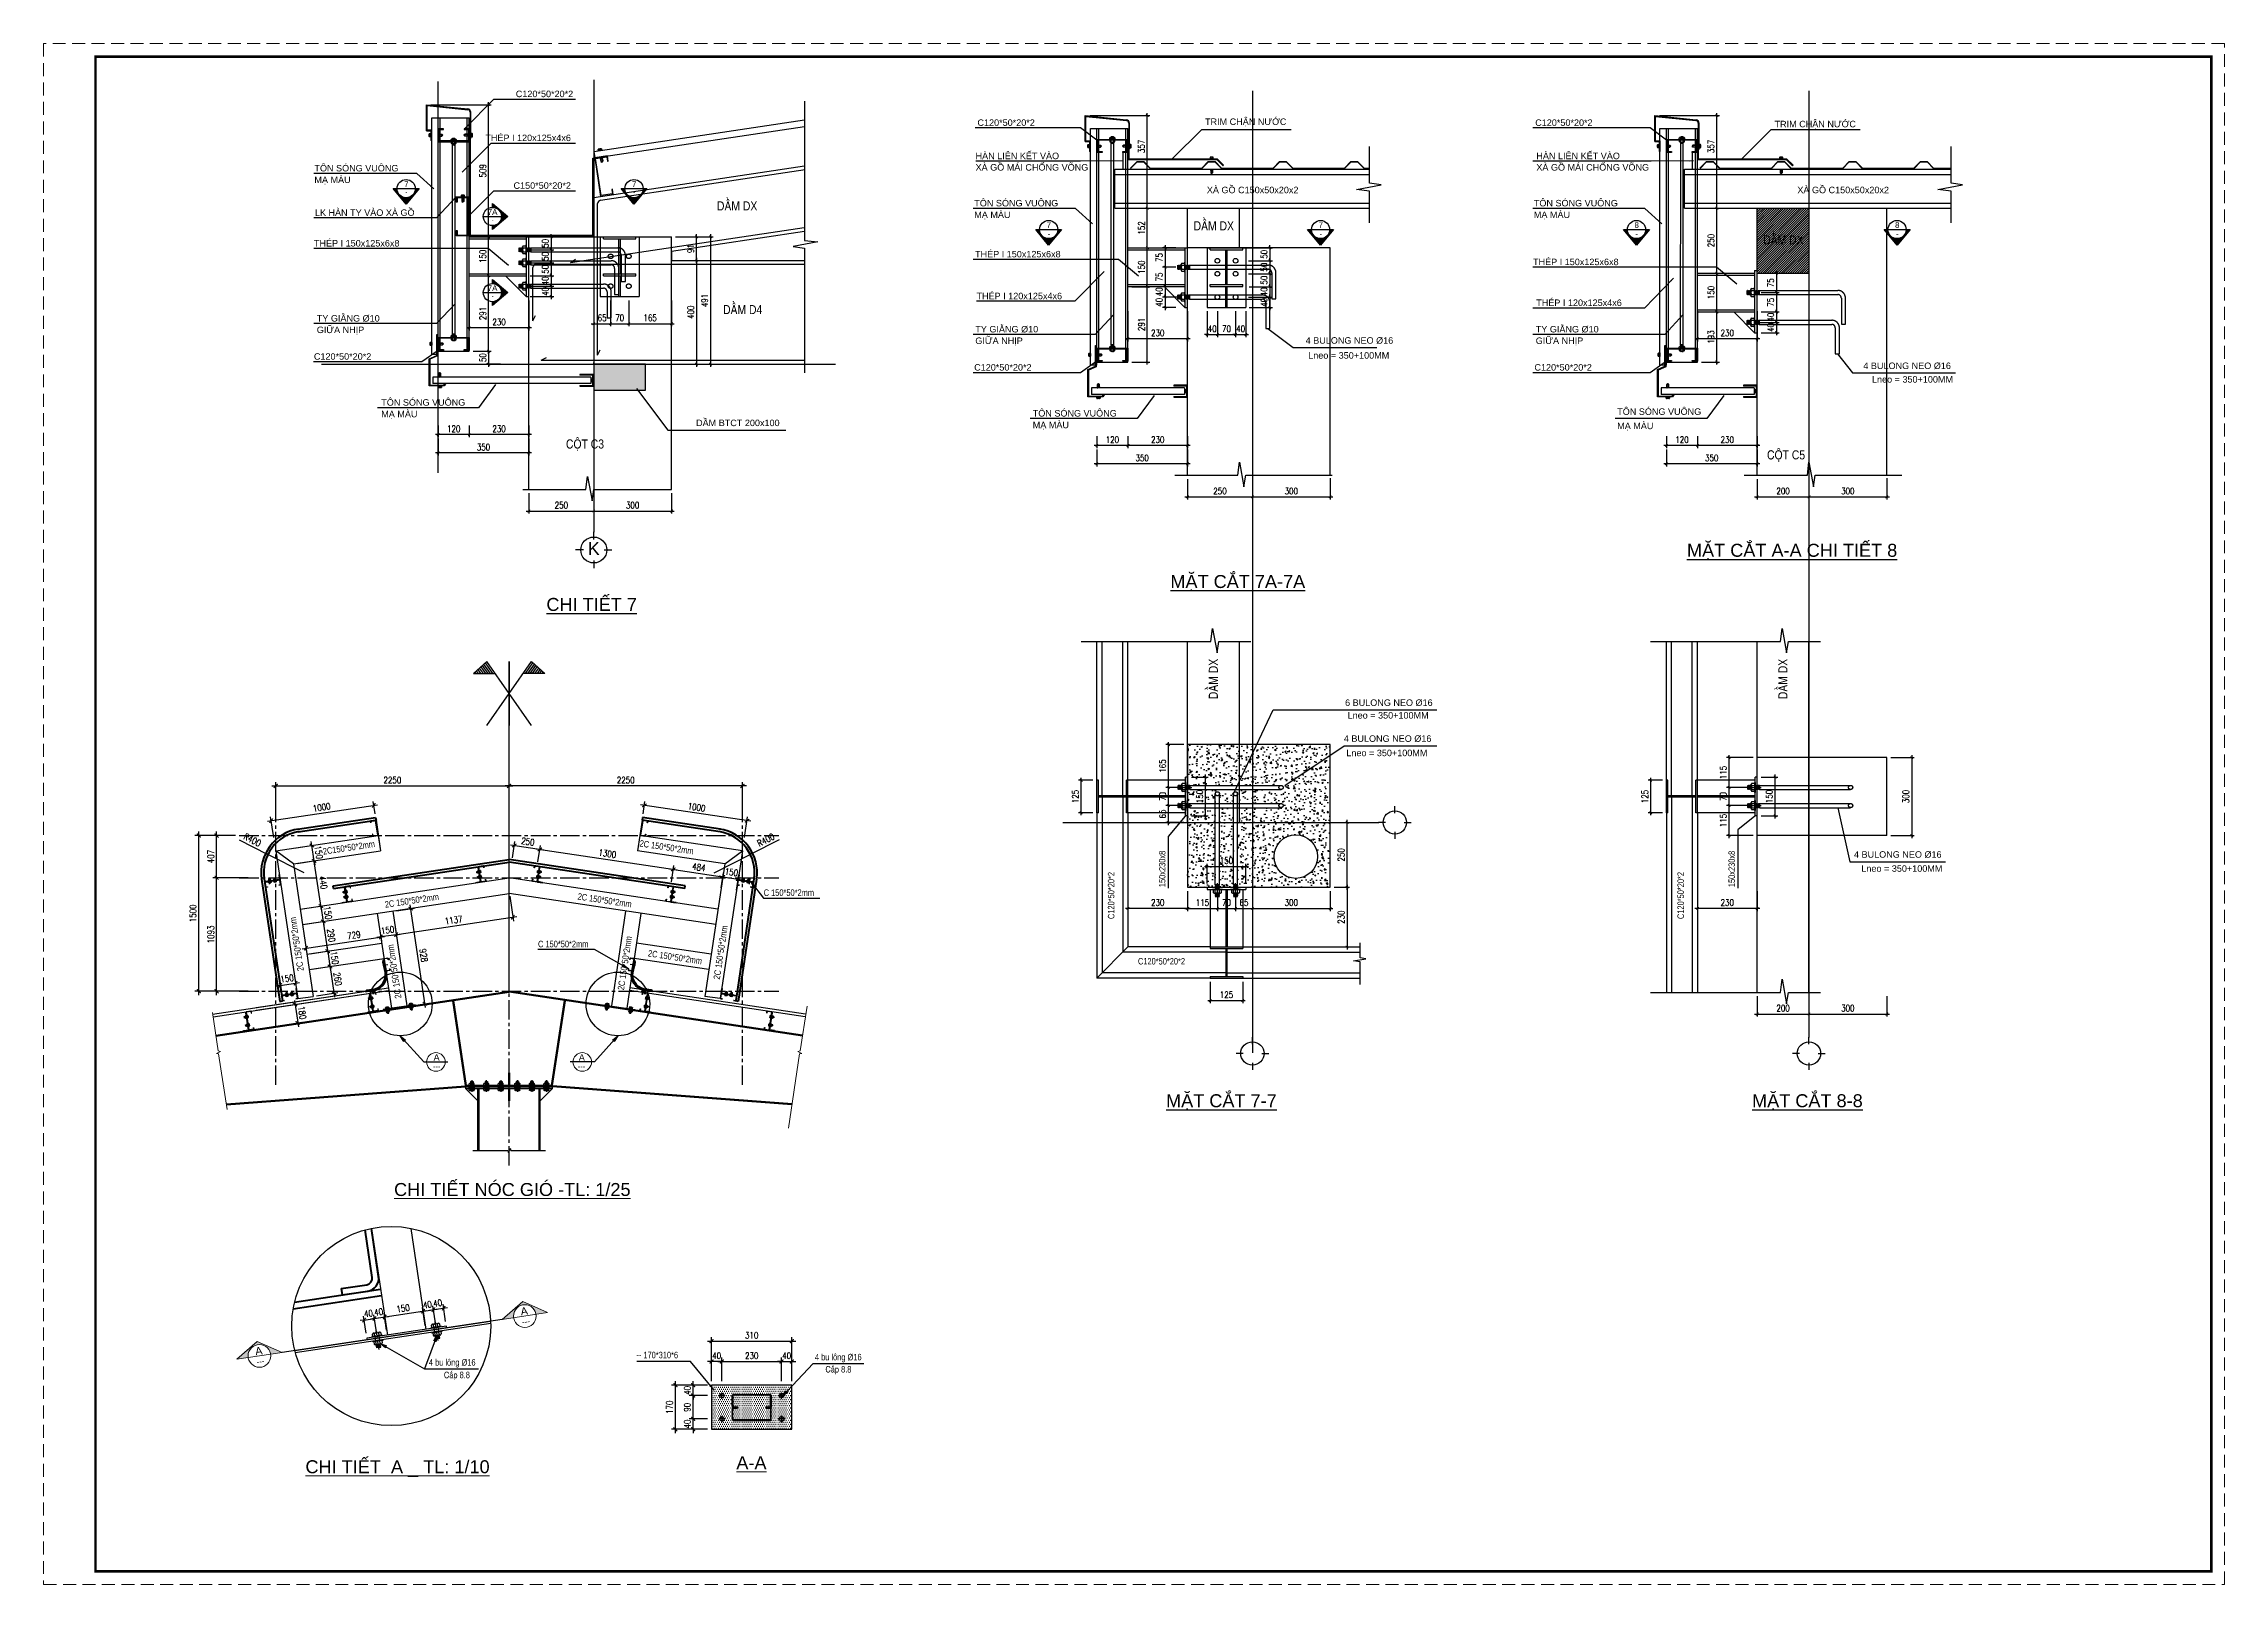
# Model space of a CAD drawing. Header units: inches. Extents: x 651127 to 1529722, y 768575 to 1021311.
# Drawn here: x 1180221 to 1264321, y 768575 to 827975 of the extents above; entities that cross this region are included whole.
import ezdxf
from ezdxf.enums import TextEntityAlignment as Align

# ---------------------------------------------------------------- set-up
doc = ezdxf.new("R2010")
doc.units = ezdxf.units.IN
doc.header["$LTSCALE"] = 1000
doc.header["$MEASUREMENT"] = 0
for name, pattern in [('CENTER', [2, 1.25, -0.25, 0.25, -0.25]), ('CENTER2', [1.125, 0.75, -0.125, 0.125, -0.125]), ('DASHED2', [0.375, 0.25, -0.125]), ('HIDDEN', [0.375, 0.25, -0.125])]:
    doc.linetypes.add(name, pattern=pattern)
doc.layers.get('DEFPOINTS').update_dxf_attribs({"color": 8, "lineweight": 9})
for name, color, linetype in [('DWGshare.com_1', 7, 'Continuous'), ('DWGshare.com_10', 7, 'Continuous'), ('DWGshare.com_11', 143, 'Continuous'), ('DWGshare.com_13', 145, 'Continuous'), ('DWGshare.com_15', 1, 'Continuous'), ('DWGshare.com_16', 2, 'Continuous'), ('DWGshare.com_19', 136, 'Continuous'), ('DWGshare.com_25', 154, 'Continuous'), ('DWGshare.com_3', 7, 'Continuous'), ('DWGshare.com_31', 1, 'Continuous'), ('DWGshare.com_32', 253, 'Continuous'), ('DWGshare.com_34', 1, 'Continuous'), ('DWGshare.com_35', 9, 'Continuous'), ('DWGshare.com_36', 2, 'Continuous'), ('DWGshare.com_37', 8, 'CENTER2'), ('DWGshare.com_38', 8, 'Continuous'), ('DWGshare.com_39', 143, 'Continuous'), ('DWGshare.com_4', 8, 'CENTER2'), ('DWGshare.com_40', 4, 'Continuous'), ('DWGshare.com_41', 51, 'Continuous'), ('DWGshare.com_47', 2, 'Continuous'), ('DWGshare.com_48', 147, 'Continuous'), ('DWGshare.com_49', 7, 'Continuous'), ('DWGshare.com_50', 1, 'Continuous'), ('DWGshare.com_52', 145, 'Continuous'), ('DWGshare.com_54', 7, 'Continuous'), ('DWGshare.com_9', 8, 'Continuous')]:
    doc.layers.add(name, color=color, linetype=linetype)
for name, color, linetype, lineweight in [('DWGshare.com_20', 115, 'Continuous', 20), ('DWGshare.com_23', 147, 'Continuous', 0), ('DWGshare.com_51', 7, 'Continuous', 20), ('DWGshare.com_53', 145, 'Continuous', 20)]:
    doc.layers.add(name, color=color, linetype=linetype, lineweight=lineweight)
doc.styles.add('DWGshare.com_11', font='VNI-HelveB.TTF')
doc.styles.add('DWGshare.com_12', font='simplex.shx', dxfattribs={"width": 0.8})
doc.styles.add('DWGshare.com_13', font='VHELVCN.TTF')
doc.styles.add('DWGshare.com_14', font='romans.shx', dxfattribs={"width": 0.8})
doc.styles.add('DWGshare.com_2', font='VHELVEB.TTF')
doc.styles.add('DWGshare.com_3', font='VHELVEB.TTF')
doc.styles.add('DWGshare.com_4', font='romans.shx', dxfattribs={"width": 0.8})
doc.styles.add('DWGshare.com_5', font='VHELVCN.TTF')
doc.styles.add('DWGshare.com_6', font='VHELVEN.TTF')
doc.styles.add('DWGshare.com_8', font='VHELVEB.TTF')
doc.dimstyles.new('DWGshare.com_12', dxfattribs={"dimscale": 100, "dimtxt": 2, "dimasz": 1.5, "dimexe": 1.5, "dimexo": 1.5, "dimgap": 1, "dimtad": 1, "dimdec": 0, "dimlfac": 0.2, "dimzin": 0, "dimdsep": 46, "dimtxsty": 'DWGshare.com_14', "dimblk": 'DWGshare.com_1', "dimcen": 3, "dimdle": 1.5, "dimclrd": 256, "dimclre": 256, "dimclrt": 7, "dimadec": 0, "dimazin": 0, "dimtfac": 1, "dimtdec": 0, "dimtix": 1, "dimtmove": 2, "dimatfit": 3, "dimfxl": 1, "dimtolj": 1, "dimtzin": 0, "dimarcsym": 0})
doc.dimstyles.new('DWGshare.com_14', dxfattribs={"dimtxt": 250, "dimasz": 150, "dimexe": 150, "dimexo": 150, "dimgap": 100, "dimtad": 1, "dimdec": 0, "dimlfac": 0.1, "dimdsep": 46, "dimtxsty": 'DWGshare.com_12', "dimblk": 'DWGshare.com_1', "dimcen": 150, "dimdle": 150, "dimclrd": 147, "dimclre": 147, "dimclrt": 7, "dimadec": 0, "dimazin": 0, "dimtfac": 1, "dimtdec": 0, "dimtix": 1, "dimtmove": 2, "dimatfit": 3, "dimldrblk": 'DWGshare.com_1', "dimfxl": 1, "dimtolj": 1, "dimtzin": 0, "dimarcsym": 0})
doc.dimstyles.new('DWGshare.com_15', dxfattribs={"dimtxt": 250, "dimasz": 150, "dimexe": 150, "dimexo": 150, "dimgap": 100, "dimtad": 1, "dimdec": 0, "dimlfac": 0.25, "dimdsep": 46, "dimtxsty": 'DWGshare.com_12', "dimblk": 'DWGshare.com_1', "dimcen": 150, "dimdle": 150, "dimclrd": 147, "dimclre": 147, "dimclrt": 7, "dimadec": 0, "dimazin": 0, "dimtfac": 1, "dimtdec": 0, "dimtix": 1, "dimtmove": 2, "dimatfit": 3, "dimfxl": 1, "dimtolj": 1, "dimtzin": 0, "dimarcsym": 0})
doc.dimstyles.new('DWGshare.com_4', dxfattribs={"dimscale": 100, "dimtxt": 2.5, "dimasz": 2, "dimexe": 1, "dimexo": 1.5, "dimgap": 1, "dimtad": 1, "dimdec": 0, "dimlfac": 0.5, "dimzin": 0, "dimdsep": 46, "dimtxsty": 'DWGshare.com_4', "dimblk": 'DWGshare.com_6', "dimcen": 1.5, "dimdle": 1, "dimclrd": 256, "dimclre": 256, "dimclrt": 7, "dimadec": 0, "dimazin": 0, "dimtfac": 1, "dimtdec": 0, "dimtix": 1, "dimtmove": 2, "dimatfit": 3, "dimldrblk": 'DWGshare.com_6', "dimfxl": 1, "dimtolj": 1, "dimtzin": 0, "dimarcsym": 0})
doc.dimstyles.new('DWGshare.com_7', dxfattribs={"dimscale": 100, "dimtxt": 2.5, "dimasz": 1, "dimexe": 1, "dimexo": 1.5, "dimgap": 1, "dimtad": 1, "dimdec": 0, "dimlfac": 0.1, "dimzin": 0, "dimdsep": 46, "dimtxsty": 'DWGshare.com_4', "dimblk": 'DWGshare.com_1', "dimcen": 1.5, "dimdle": 1, "dimclrd": 256, "dimclre": 256, "dimclrt": 7, "dimadec": 0, "dimazin": 0, "dimtfac": 1, "dimtdec": 0, "dimtix": 1, "dimtmove": 2, "dimatfit": 3, "dimfxl": 1, "dimtolj": 1, "dimtzin": 0, "dimarcsym": 0})
doc.dimstyles.new('DWGshare.com_8', dxfattribs={"dimtxt": 300, "dimasz": 250, "dimexe": 200, "dimexo": 200, "dimgap": 100, "dimtad": 1, "dimdec": 0, "dimdsep": 46, "dimtxsty": 'DWGshare.com_13', "dimcen": 250, "dimdle": 200, "dimclrd": 256, "dimclre": 256, "dimclrt": 2, "dimadec": 0, "dimazin": 0, "dimtfac": 1, "dimtdec": 0, "dimtix": 1, "dimtmove": 2, "dimatfit": 3, "dimfxl": 1, "dimtolj": 1, "dimtzin": 0, "dimarcsym": 0})

msp = doc.modelspace()

# ---------------------------------------------------------------- texts
at = {"layer": 'DWGshare.com_10', "style": 'DWGshare.com_6'}
for s, p in [('C120*50*20*2', (1198430.7, 825911.2)), ('C120*50*20*2', (1216234.5, 824803)), ('TRIM CHAÄN NÖÔÙC', (1225009.6, 824840.1)), ('C120*50*20*2', (1237743.9, 824803)), ('TRIM CHAÄN NÖÔÙC', (1246973.8, 824749.6)), ('THEÙP I 120x125x4x6', (1197256.6, 824217.6)), ('TOÂN SOÙNG VUOÂNG', (1190665, 823047.9)), ('XAØ GOÀ MAÙI CHOÁNG VOÕNG', (1216161.8, 823080.2)), ('HAØN LIEÂN KEÁT VAØO', (1216161.8, 823520.2)), ('XAØ GOÀ MAÙI CHOÁNG VOÕNG', (1237787.7, 823080.2)), ('HAØN LIEÂN KEÁT VAØO', (1237787.7, 823520.2)), ('MAÏ MAØU', (1190665, 822598.9)), ('C150*50*20*2', (1198343.2, 822377.7)), ('XAØ GOÀ C150x50x20x2', (1225081.4, 822207.4)), ('XAØ GOÀ C150x50x20x2', (1247854, 822207.4)), ('LK HAØN TY VAØO XAØ GOÀ', (1190684, 821333.5)), ('TOÂN SOÙNG VUOÂNG', (1216111.6, 821700)), ('TOÂN SOÙNG VUOÂNG', (1237691.3, 821700)), ('MAÏ MAØU', (1216111.6, 821251)), ('MAÏ MAØU', (1237691.3, 821251)), ('THEÙP I 150x125x6x8', (1190645.3, 820152.8)), ('THEÙP I 150x125x6x8', (1216141.2, 819733.5)), ('THEÙP I 150x125x6x8', (1237659.5, 819434.4)), ('THEÙP I 120x125x4x6', (1216198, 818120.1)), ('TY GIAÈNG Þ10', (1190756.7, 817259.6)), ('THEÙP I 120x125x4x6', (1237783.2, 817860.9)), ('GIÖÕA NHÒP', (1190756.7, 816814.9)), ('TY GIAÈNG Þ10', (1216151.8, 816840.3)), ('GIÖÕA NHÒP', (1216151.8, 816395.5)), ('4 BULONG NEO Þ16', (1228892, 816407)), ('TY GIAÈNG Þ10', (1237765, 816840.3)), ('GIÖÕA NHÒP', (1237765, 816395.5)), ('C120*50*20*2', (1190644.5, 815788.3)), ('Lneo = 350+100MM', (1228989.3, 815830)), ('C120*50*20*2', (1216107.6, 815369)), ('C120*50*20*2', (1237714.4, 815369)), ('4 BULONG NEO Þ16', (1250398.8, 815430.8)), ('Lneo = 350+100MM', (1250731.6, 814906.3)), ('TOÂN SOÙNG VUOÂNG', (1193242.4, 814017.1)), ('MAÏ MAØU', (1193242.4, 813568.1)), ('DAÀM BTCT 200x100', (1205383.1, 813228.4)), ('TOÂN SOÙNG VUOÂNG', (1218367, 813597.7)), ('MAÏ MAØU', (1218367, 813148.8)), ('TOÂN SOÙNG VUOÂNG', (1240905.7, 813662.2)), ('MAÏ MAØU', (1240905.7, 813112.3)), ('6 BULONG NEO Þ16', (1230411.2, 802441.7)), ('Lneo = 350+100MM', (1230508.5, 801953.7)), ('4 BULONG NEO Þ16', (1230364, 801057.1)), ('Lneo = 350+100MM', (1230461.3, 800504.2)), ('4 BULONG NEO Þ16', (1250038.2, 796589.6)), ('Lneo = 350+100MM', (1250321.6, 796046.8))]:
    msp.add_text(s, height=250, dxfattribs=at).set_placement(p)
at = {"layer": 'DWGshare.com_10', "style": 'DWGshare.com_3'}
for s, p in [('%%UMAËT CAÉT A-A CHI TIEÁT 8', (1247651.2, 808191.4)), ('%%UMAËT CAÉT 7A-7A', (1226273.8, 806987.6)), ('%%UCHI TIEÁT 7', (1201357.2, 806105)), ('%%UMAËT CAÉT 7-7', (1225641.7, 786970.4)), ('%%UMAËT CAÉT 8-8', (1248240.9, 786970.4))]:
    msp.add_text(s, height=500, dxfattribs=at).set_placement(p, align=Align.CENTER)
at = {"layer": 'DWGshare.com_16', "color": 31, "style": 'DWGshare.com_11'}
for s, p in [('7', (1194210.1, 822557.3)), ('7', (1202996.7, 822557.3)), ('7A', (1197535.2, 821484)), ('7', (1218987.8, 820980.9)), ('7', (1229474.5, 820980.9)), ('8', (1241657.3, 820980.9)), ('8', (1251706, 820980.9)), ('7A', (1197535.2, 818549.9))]:
    msp.add_text(s, height=220, dxfattribs=at).set_placement(p, align=Align.MIDDLE_CENTER)
for height, p in [(150, (1194211.2, 822319.2)), (150, (1202997.8, 822319.2)), (150, (1197536.3, 821245.9)), (220, (1218988.8, 820742.8)), (220, (1229475.6, 820742.8)), (220, (1241658.3, 820742.8)), (220, (1251707, 820742.8)), (150, (1197536.3, 818311.8))]:
    msp.add_text('-', height=height, dxfattribs=at).set_placement(p, align=Align.TOP_CENTER)
at = {"layer": 'DWGshare.com_16', "color": 2, "linetype": 'Continuous', "style": 'DWGshare.com_5'}
for s, height, p in [('DAÀM DX', 350, (1206189.3, 821542.4)), ('DAÀM DX', 350, (1224571.1, 820774.6)), ('DAÀM DX', 350, (1246535.3, 820231.8)), ('DAÀM D4', 350, (1206424.7, 817545.3)), ('COÄT C3', 350, (1200366.5, 812365.5)), ('COÄT C5', 350, (1246685.4, 811946.2)), ('C120*50*20*2', 250, (1222425.1, 792472.8))]:
    msp.add_text(s, height=height, dxfattribs=at).set_placement(p)
at = {"layer": 'DWGshare.com_16', "color": 31, "style": 'DWGshare.com_8'}
msp.add_text('K', height=500, dxfattribs=at).set_placement((1201437.2, 808258.6), align=Align.CENTER)
at = {"layer": 'DWGshare.com_16', "color": 2, "linetype": 'Continuous', "style": 'DWGshare.com_5'}
for s, height, p in [('DAÀM DX', 350, (1225505.9, 802701.8)), ('DAÀM DX', 350, (1247470.2, 802701.8)), ('150x230x8', 250, (1223483, 795455.6)), ('150x230x8', 250, (1245447.3, 795455.6)), ('C120*50*20*2', 250, (1221514.6, 794225.1)), ('C120*50*20*2', 250, (1243478.8, 794225.1))]:
    msp.add_text(s, height=height, rotation=90, dxfattribs=at).set_placement(p)
at = {"layer": 'DWGshare.com_51', "style": 'DWGshare.com_5'}
for s, rotation, p in [('2C150*50*2mm', 8.530766, (1191012.2, 796705.1)), ('2C 150*50*2mm', 351.469234, (1203190, 797026.5)), ('2C 150*50*2mm', 8.530766, (1193400.9, 794659.4)), ('2C 150*50*2mm', 351.469234, (1200802.2, 794980.8)), ('2C 150*50*2mm', 98.530766, (1190258.8, 792237.9)), ('2C 150*50*2mm', 81.469234, (1206297.3, 791881.6)), ('2C 150*50*2mm', 98.530766, (1194024.1, 791183.2)), ('2C 150*50*2mm', 81.469234, (1202602, 791468.8)), ('2C 150*50*2mm', 351.469234, (1203515.1, 792788.8))]:
    msp.add_text(s, height=250, rotation=rotation, dxfattribs=at).set_placement(p)
for p in [(1207990.5, 795118.2), (1199288.8, 793137)]:
    msp.add_text('C 150*50*2mm', height=250, dxfattribs=at).set_placement(p)
at = {"layer": 'DWGshare.com_51', "style": 'DWGshare.com_8'}
msp.add_text('%%uCHI TIEÁT NOÙC GIOÙ -TL: 1/25', height=500, dxfattribs=at).set_placement((1198296.5, 783870.1), align=Align.MIDDLE)
at = {"layer": 'DWGshare.com_51', "color": 7, "style": 'DWGshare.com_5'}
for s, p in [('4 bu loâng Þ16', (1195079, 777009.3)), ('-- 170*310*6', (1203081.2, 777291.3)), ('4 bu loâng Þ16', (1209966.8, 777211.5))]:
    msp.add_text(s, height=250, dxfattribs=at).set_placement(p)
for p in [(1196161.1, 776523.1), (1210872.5, 776742.8)]:
    msp.add_text('Caáp 8.8', height=250, dxfattribs=at).set_placement(p, align=Align.CENTER)
at = {"layer": 'DWGshare.com_51', "color": 7, "style": 'DWGshare.com_8'}
for s, p in [('%%UCHI TIEÁT  A _ TL: 1/10', (1193870.4, 773113.8)), ('%%uA-A', (1207518.1, 773261.6))]:
    msp.add_text(s, height=500, dxfattribs=at).set_placement(p, align=Align.MIDDLE)

# ---------------------------------------------------------------- blocks, each defined once
blk = doc.blocks.new('DWGshare.com_1')
at = {"color": 0, "linetype": 'ByBlock', "const_width": 0.3}
blk.add_lwpolyline([(-0.5, -0.5), (0.5, 0.5)], dxfattribs=at)
blk = doc.blocks.new('*D951')
at = {"layer": 'DEFPOINTS', "color": 0, "ltscale": 100, "transparency": 16777216}
for p in [(1196637, 818224), (1198937, 818224), (1196637, 817016)]:
    blk.add_point(p, dxfattribs=at)
at = {"layer": 'DWGshare.com_19', "lineweight": -2, "ltscale": 100, "transparency": 16777216}
for p, q in [((1196637, 818074), (1196637, 816916)), ((1198937, 818074), (1198937, 816916)), ((1199037, 817016), (1196537, 817016))]:
    blk.add_line(p, q, dxfattribs=at)
at = {"layer": 'DWGshare.com_19', "lineweight": -2, "ltscale": 100, "transparency": 16777216, "xscale": 100, "yscale": 100, "zscale": 100, "rotation": 180}
blk.add_blockref('DWGshare.com_1', (1196637, 817016), dxfattribs=at)
at = {"layer": 'DWGshare.com_19', "lineweight": -2, "ltscale": 100, "transparency": 16777216, "xscale": 100, "yscale": 100, "zscale": 100}
blk.add_blockref('DWGshare.com_1', (1198937, 817016), dxfattribs=at)
at = {"layer": 'DWGshare.com_19', "color": 7, "ltscale": 100, "transparency": 16777216, "insert": (1197787, 817241), "char_height": 250, "attachment_point": 5, "style": 'DWGshare.com_4'}
blk.add_mtext('\\A1;230', dxfattribs=at)
blk = doc.blocks.new('*D952')
at = {"layer": 'DEFPOINTS', "color": 0, "ltscale": 100, "transparency": 16777216}
for p in [(1196637, 813408), (1198937, 813409), (1196637, 812900)]:
    blk.add_point(p, dxfattribs=at)
at = {"layer": 'DWGshare.com_19', "lineweight": -2, "ltscale": 100, "transparency": 16777216}
for p, q in [((1196637, 813258), (1196637, 812800)), ((1198937, 813259), (1198937, 812800)), ((1199037, 812900), (1196537, 812900))]:
    blk.add_line(p, q, dxfattribs=at)
at = {"layer": 'DWGshare.com_19', "lineweight": -2, "ltscale": 100, "transparency": 16777216, "xscale": 100, "yscale": 100, "zscale": 100, "rotation": 180}
blk.add_blockref('DWGshare.com_1', (1196637, 812900), dxfattribs=at)
at = {"layer": 'DWGshare.com_19', "lineweight": -2, "ltscale": 100, "transparency": 16777216, "xscale": 100, "yscale": 100, "zscale": 100}
blk.add_blockref('DWGshare.com_1', (1198937, 812900), dxfattribs=at)
at = {"layer": 'DWGshare.com_19', "color": 7, "ltscale": 100, "transparency": 16777216, "insert": (1197787, 813125), "char_height": 250, "attachment_point": 5, "style": 'DWGshare.com_4'}
blk.add_mtext('\\A1;230', dxfattribs=at)
blk = doc.blocks.new('*D953')
at = {"layer": 'DEFPOINTS', "color": 0, "ltscale": 100, "transparency": 16777216}
for p in [(1195437, 813408), (1196637, 813408), (1195437, 812900)]:
    blk.add_point(p, dxfattribs=at)
at = {"layer": 'DWGshare.com_19', "lineweight": -2, "ltscale": 100, "transparency": 16777216}
for p, q in [((1195437, 813258), (1195437, 812800)), ((1196637, 813258), (1196637, 812800)), ((1196737, 812900), (1195337, 812900))]:
    blk.add_line(p, q, dxfattribs=at)
at = {"layer": 'DWGshare.com_19', "lineweight": -2, "ltscale": 100, "transparency": 16777216, "xscale": 100, "yscale": 100, "zscale": 100, "rotation": 180}
blk.add_blockref('DWGshare.com_1', (1195437, 812900), dxfattribs=at)
at = {"layer": 'DWGshare.com_19', "lineweight": -2, "ltscale": 100, "transparency": 16777216, "xscale": 100, "yscale": 100, "zscale": 100}
blk.add_blockref('DWGshare.com_1', (1196637, 812900), dxfattribs=at)
at = {"layer": 'DWGshare.com_19', "color": 7, "ltscale": 100, "transparency": 16777216, "insert": (1196037, 813125), "char_height": 250, "attachment_point": 5, "style": 'DWGshare.com_4'}
blk.add_mtext('\\A1;120', dxfattribs=at)
blk = doc.blocks.new('*D954')
at = {"layer": 'DEFPOINTS', "color": 0, "ltscale": 100, "transparency": 16777216}
for p in [(1195437, 812900), (1198937, 812900), (1195437, 812195)]:
    blk.add_point(p, dxfattribs=at)
at = {"layer": 'DWGshare.com_19', "lineweight": -2, "ltscale": 100, "transparency": 16777216}
for p, q in [((1195437, 812750), (1195437, 812095)), ((1198937, 812750), (1198937, 812095)), ((1199037, 812195), (1195337, 812195))]:
    blk.add_line(p, q, dxfattribs=at)
at = {"layer": 'DWGshare.com_19', "lineweight": -2, "ltscale": 100, "transparency": 16777216, "xscale": 100, "yscale": 100, "zscale": 100, "rotation": 180}
blk.add_blockref('DWGshare.com_1', (1195437, 812195), dxfattribs=at)
at = {"layer": 'DWGshare.com_19', "lineweight": -2, "ltscale": 100, "transparency": 16777216, "xscale": 100, "yscale": 100, "zscale": 100}
blk.add_blockref('DWGshare.com_1', (1198937, 812195), dxfattribs=at)
at = {"layer": 'DWGshare.com_19', "color": 7, "ltscale": 100, "transparency": 16777216, "insert": (1197187, 812420), "char_height": 250, "attachment_point": 5, "style": 'DWGshare.com_4'}
blk.add_mtext('\\A1;350', dxfattribs=at)
blk = doc.blocks.new('*D955')
at = {"layer": 'DEFPOINTS', "color": 0, "ltscale": 100, "transparency": 16777216}
for p in [(1204437, 819619), (1203437, 815619), (1205403, 815619)]:
    blk.add_point(p, dxfattribs=at)
at = {"layer": 'DWGshare.com_19', "lineweight": -2, "ltscale": 100, "transparency": 16777216}
for p, q in [((1204587, 819619), (1205503, 819619)), ((1205403, 819719), (1205403, 815519)), ((1203587, 815619), (1205503, 815619))]:
    blk.add_line(p, q, dxfattribs=at)
at = {"layer": 'DWGshare.com_19', "lineweight": -2, "ltscale": 100, "transparency": 16777216, "xscale": 100, "yscale": 100, "zscale": 100}
for p, rotation in [((1205403, 819619), 90), ((1205403, 815619), 270)]:
    blk.add_blockref('DWGshare.com_1', p, dxfattribs=dict(at, rotation=rotation))
at = {"layer": 'DWGshare.com_19', "color": 7, "ltscale": 100, "transparency": 16777216, "insert": (1205178, 817619), "char_height": 250, "attachment_point": 5, "rotation": 90, "style": 'DWGshare.com_4'}
blk.add_mtext('\\A1;400', dxfattribs=at)
blk = doc.blocks.new('*D956')
at = {"layer": 'DEFPOINTS', "color": 0, "ltscale": 100, "transparency": 16777216}
for p in [(1194989, 825619), (1197384, 825619), (1196637, 820524)]:
    blk.add_point(p, dxfattribs=at)
at = {"layer": 'DWGshare.com_19', "lineweight": -2, "ltscale": 100, "transparency": 16777216}
for p, q in [((1195139, 825619), (1197484, 825619)), ((1197384, 820424), (1197384, 825719)), ((1196787, 820524), (1197484, 820524))]:
    blk.add_line(p, q, dxfattribs=at)
at = {"layer": 'DWGshare.com_19', "lineweight": -2, "ltscale": 100, "transparency": 16777216, "xscale": 100, "yscale": 100, "zscale": 100}
for p, rotation in [((1197384, 825619), 90), ((1197384, 820524), 270)]:
    blk.add_blockref('DWGshare.com_1', p, dxfattribs=dict(at, rotation=rotation))
at = {"layer": 'DWGshare.com_19', "color": 7, "ltscale": 100, "transparency": 16777216, "insert": (1197159, 823072), "char_height": 250, "attachment_point": 5, "rotation": 90, "style": 'DWGshare.com_4'}
blk.add_mtext('\\A1;509', dxfattribs=at)
blk = doc.blocks.new('*D957')
at = {"layer": 'DEFPOINTS', "color": 0, "ltscale": 100, "transparency": 16777216}
for p in [(1196637, 820524), (1197384, 820524), (1196637, 819024)]:
    blk.add_point(p, dxfattribs=at)
at = {"layer": 'DWGshare.com_19', "lineweight": -2, "ltscale": 100, "transparency": 16777216}
for p, q in [((1196787, 820524), (1197484, 820524)), ((1197384, 818924), (1197384, 820624)), ((1196787, 819024), (1197484, 819024))]:
    blk.add_line(p, q, dxfattribs=at)
at = {"layer": 'DWGshare.com_19', "lineweight": -2, "ltscale": 100, "transparency": 16777216, "xscale": 100, "yscale": 100, "zscale": 100}
for p, rotation in [((1197384, 820524), 90), ((1197384, 819024), 270)]:
    blk.add_blockref('DWGshare.com_1', p, dxfattribs=dict(at, rotation=rotation))
at = {"layer": 'DWGshare.com_19', "color": 7, "ltscale": 100, "transparency": 16777216, "insert": (1197159, 819774), "char_height": 250, "attachment_point": 5, "rotation": 90, "style": 'DWGshare.com_4'}
blk.add_mtext('\\A1;150', dxfattribs=at)
blk = doc.blocks.new('*D958')
at = {"layer": 'DEFPOINTS', "color": 0, "ltscale": 100, "transparency": 16777216}
for p in [(1196637, 819024), (1197384, 819024), (1196637, 816119)]:
    blk.add_point(p, dxfattribs=at)
at = {"layer": 'DWGshare.com_19', "lineweight": -2, "ltscale": 100, "transparency": 16777216}
for p, q in [((1196787, 819024), (1197484, 819024)), ((1197384, 816019), (1197384, 819124)), ((1196787, 816119), (1197484, 816119))]:
    blk.add_line(p, q, dxfattribs=at)
at = {"layer": 'DWGshare.com_19', "lineweight": -2, "ltscale": 100, "transparency": 16777216, "xscale": 100, "yscale": 100, "zscale": 100}
for p, rotation in [((1197384, 819024), 90), ((1197384, 816119), 270)]:
    blk.add_blockref('DWGshare.com_1', p, dxfattribs=dict(at, rotation=rotation))
at = {"layer": 'DWGshare.com_19', "color": 7, "ltscale": 100, "transparency": 16777216, "insert": (1197159, 817572), "char_height": 250, "attachment_point": 5, "rotation": 90, "style": 'DWGshare.com_4'}
blk.add_mtext('\\A1;291', dxfattribs=at)
blk = doc.blocks.new('*D959')
at = {"layer": 'DEFPOINTS', "color": 0, "ltscale": 100, "transparency": 16777216}
for p in [(1196637, 816119), (1197384, 815619), (1197997, 815619)]:
    blk.add_point(p, dxfattribs=at)
at = {"layer": 'DWGshare.com_19', "lineweight": -2, "ltscale": 100, "transparency": 16777216}
for p, q in [((1196787, 816119), (1197484, 816119)), ((1197384, 816119), (1197384, 816219)), ((1197384, 816119), (1197384, 815619)), ((1197847, 815619), (1197284, 815619)), ((1197384, 815619), (1197384, 815519))]:
    blk.add_line(p, q, dxfattribs=at)
at = {"layer": 'DWGshare.com_19', "lineweight": -2, "ltscale": 100, "transparency": 16777216, "xscale": 100, "yscale": 100, "zscale": 100}
for p, rotation in [((1197384, 816119), 270), ((1197384, 815619), 90)]:
    blk.add_blockref('DWGshare.com_1', p, dxfattribs=dict(at, rotation=rotation))
at = {"layer": 'DWGshare.com_19', "color": 7, "ltscale": 100, "transparency": 16777216, "insert": (1197159, 815869), "char_height": 250, "attachment_point": 5, "rotation": 90, "style": 'DWGshare.com_4'}
blk.add_mtext('\\A1;50', dxfattribs=at)
blk = doc.blocks.new('*D960')
at = {"layer": 'DEFPOINTS', "color": 0, "ltscale": 100, "transparency": 16777216}
for p in [(1204437, 820524), (1205403, 820524), (1204437, 819619)]:
    blk.add_point(p, dxfattribs=at)
at = {"layer": 'DWGshare.com_19', "lineweight": -2, "ltscale": 100, "transparency": 16777216}
for p, q in [((1204587, 820524), (1205503, 820524)), ((1205403, 819519), (1205403, 820624)), ((1204587, 819619), (1205503, 819619))]:
    blk.add_line(p, q, dxfattribs=at)
at = {"layer": 'DWGshare.com_19', "lineweight": -2, "ltscale": 100, "transparency": 16777216, "xscale": 100, "yscale": 100, "zscale": 100}
for p, rotation in [((1205403, 820524), 90), ((1205403, 819619), 270)]:
    blk.add_blockref('DWGshare.com_1', p, dxfattribs=dict(at, rotation=rotation))
at = {"layer": 'DWGshare.com_19', "color": 7, "ltscale": 100, "transparency": 16777216, "insert": (1205178, 820072), "char_height": 250, "attachment_point": 5, "rotation": 90, "style": 'DWGshare.com_4'}
blk.add_mtext('\\A1;91', dxfattribs=at)
blk = doc.blocks.new('*D961')
at = {"layer": 'DEFPOINTS', "color": 0, "ltscale": 100, "transparency": 16777216}
for p in [(1204693, 820524), (1204693, 815619), (1205938, 815619)]:
    blk.add_point(p, dxfattribs=at)
at = {"layer": 'DWGshare.com_19', "lineweight": -2, "ltscale": 100, "transparency": 16777216}
for p, q in [((1204843, 820524), (1206038, 820524)), ((1205938, 820624), (1205938, 815519)), ((1204843, 815619), (1206038, 815619))]:
    blk.add_line(p, q, dxfattribs=at)
at = {"layer": 'DWGshare.com_19', "lineweight": -2, "ltscale": 100, "transparency": 16777216, "xscale": 100, "yscale": 100, "zscale": 100}
for p, rotation in [((1205938, 820524), 90), ((1205938, 815619), 270)]:
    blk.add_blockref('DWGshare.com_1', p, dxfattribs=dict(at, rotation=rotation))
at = {"layer": 'DWGshare.com_19', "color": 7, "ltscale": 100, "transparency": 16777216, "insert": (1205713, 818072), "char_height": 250, "attachment_point": 5, "rotation": 90, "style": 'DWGshare.com_4'}
blk.add_mtext('\\A1;491', dxfattribs=at)
blk = doc.blocks.new('*D962')
at = {"layer": 'DEFPOINTS', "color": 0, "ltscale": 100, "transparency": 16777216}
for p in [(1198937, 810788), (1201437, 810967), (1201437, 809956)]:
    blk.add_point(p, dxfattribs=at)
at = {"layer": 'DWGshare.com_19', "lineweight": -2, "ltscale": 100, "transparency": 16777216}
for p, q in [((1201437, 810817), (1201437, 809856)), ((1198837, 809956), (1201537, 809956)), ((1198937, 810638), (1198937, 809856))]:
    blk.add_line(p, q, dxfattribs=at)
at = {"layer": 'DWGshare.com_19', "lineweight": -2, "ltscale": 100, "transparency": 16777216, "xscale": 100, "yscale": 100, "zscale": 100, "rotation": 180}
blk.add_blockref('DWGshare.com_1', (1198937, 809956), dxfattribs=at)
at = {"layer": 'DWGshare.com_19', "lineweight": -2, "ltscale": 100, "transparency": 16777216, "xscale": 100, "yscale": 100, "zscale": 100}
blk.add_blockref('DWGshare.com_1', (1201437, 809956), dxfattribs=at)
at = {"layer": 'DWGshare.com_19', "color": 7, "ltscale": 100, "transparency": 16777216, "insert": (1200187, 810181), "char_height": 250, "attachment_point": 5, "style": 'DWGshare.com_4'}
blk.add_mtext('\\A1;250', dxfattribs=at)
blk = doc.blocks.new('*D963')
at = {"layer": 'DEFPOINTS', "color": 0, "ltscale": 100, "transparency": 16777216}
for p in [(1201437, 810967), (1204437, 810788), (1204437, 809956)]:
    blk.add_point(p, dxfattribs=at)
at = {"layer": 'DWGshare.com_19', "lineweight": -2, "ltscale": 100, "transparency": 16777216}
for p, q in [((1201437, 810817), (1201437, 809856)), ((1201337, 809956), (1204537, 809956)), ((1204437, 810638), (1204437, 809856))]:
    blk.add_line(p, q, dxfattribs=at)
at = {"layer": 'DWGshare.com_19', "lineweight": -2, "ltscale": 100, "transparency": 16777216, "xscale": 100, "yscale": 100, "zscale": 100, "rotation": 180}
blk.add_blockref('DWGshare.com_1', (1201437, 809956), dxfattribs=at)
at = {"layer": 'DWGshare.com_19', "lineweight": -2, "ltscale": 100, "transparency": 16777216, "xscale": 100, "yscale": 100, "zscale": 100}
blk.add_blockref('DWGshare.com_1', (1204437, 809956), dxfattribs=at)
at = {"layer": 'DWGshare.com_19', "color": 7, "ltscale": 100, "transparency": 16777216, "insert": (1202937, 810181), "char_height": 250, "attachment_point": 5, "style": 'DWGshare.com_4'}
blk.add_mtext('\\A1;300', dxfattribs=at)
blk = doc.blocks.new('*D964')
at = {"layer": 'DEFPOINTS', "color": 0, "ltscale": 100, "transparency": 16777216}
for p in [(1226838, 811157), (1229838, 811369), (1229838, 810500)]:
    blk.add_point(p, dxfattribs=at)
at = {"layer": 'DWGshare.com_19', "lineweight": -2, "ltscale": 100, "transparency": 16777216}
for p, q in [((1226838, 811007), (1226838, 810400)), ((1229838, 811219), (1229838, 810400)), ((1226738, 810500), (1229938, 810500))]:
    blk.add_line(p, q, dxfattribs=at)
at = {"layer": 'DWGshare.com_19', "lineweight": -2, "ltscale": 100, "transparency": 16777216, "xscale": 100, "yscale": 100, "zscale": 100, "rotation": 180}
blk.add_blockref('DWGshare.com_1', (1226838, 810500), dxfattribs=at)
at = {"layer": 'DWGshare.com_19', "lineweight": -2, "ltscale": 100, "transparency": 16777216, "xscale": 100, "yscale": 100, "zscale": 100}
blk.add_blockref('DWGshare.com_1', (1229838, 810500), dxfattribs=at)
at = {"layer": 'DWGshare.com_19', "color": 7, "ltscale": 100, "transparency": 16777216, "insert": (1228338, 810725), "char_height": 250, "attachment_point": 5, "style": 'DWGshare.com_4'}
blk.add_mtext('\\A1;300', dxfattribs=at)
blk = doc.blocks.new('*D965')
at = {"layer": 'DEFPOINTS', "color": 0, "ltscale": 100, "transparency": 16777216}
for p in [(1224338, 811332), (1226838, 811157), (1226838, 810500)]:
    blk.add_point(p, dxfattribs=at)
at = {"layer": 'DWGshare.com_19', "lineweight": -2, "ltscale": 100, "transparency": 16777216}
for p, q in [((1224338, 811182), (1224338, 810400)), ((1226838, 811007), (1226838, 810400)), ((1224238, 810500), (1226938, 810500))]:
    blk.add_line(p, q, dxfattribs=at)
at = {"layer": 'DWGshare.com_19', "lineweight": -2, "ltscale": 100, "transparency": 16777216, "xscale": 100, "yscale": 100, "zscale": 100, "rotation": 180}
blk.add_blockref('DWGshare.com_1', (1224338, 810500), dxfattribs=at)
at = {"layer": 'DWGshare.com_19', "lineweight": -2, "ltscale": 100, "transparency": 16777216, "xscale": 100, "yscale": 100, "zscale": 100}
blk.add_blockref('DWGshare.com_1', (1226838, 810500), dxfattribs=at)
at = {"layer": 'DWGshare.com_19', "color": 7, "ltscale": 100, "transparency": 16777216, "insert": (1225588, 810725), "char_height": 250, "attachment_point": 5, "style": 'DWGshare.com_4'}
blk.add_mtext('\\A1;250', dxfattribs=at)
blk = doc.blocks.new('*D966')
at = {"layer": 'DEFPOINTS', "color": 0, "ltscale": 100, "transparency": 16777216}
for p in [(1222038, 818605), (1222785, 818605), (1222038, 815700)]:
    blk.add_point(p, dxfattribs=at)
at = {"layer": 'DWGshare.com_19', "lineweight": -2, "ltscale": 100, "transparency": 16777216}
for p, q in [((1222188, 818605), (1222885, 818605)), ((1222785, 815600), (1222785, 818705)), ((1222188, 815700), (1222885, 815700))]:
    blk.add_line(p, q, dxfattribs=at)
at = {"layer": 'DWGshare.com_19', "lineweight": -2, "ltscale": 100, "transparency": 16777216, "xscale": 100, "yscale": 100, "zscale": 100}
for p, rotation in [((1222785, 818605), 90), ((1222785, 815700), 270)]:
    blk.add_blockref('DWGshare.com_1', p, dxfattribs=dict(at, rotation=rotation))
at = {"layer": 'DWGshare.com_19', "color": 7, "ltscale": 100, "transparency": 16777216, "insert": (1222560, 817152), "char_height": 250, "attachment_point": 5, "rotation": 90, "style": 'DWGshare.com_4'}
blk.add_mtext('\\A1;291', dxfattribs=at)
blk = doc.blocks.new('*D967')
at = {"layer": 'DEFPOINTS', "color": 0, "ltscale": 100, "transparency": 16777216}
for p in [(1222038, 820105), (1222785, 820105), (1222038, 818605)]:
    blk.add_point(p, dxfattribs=at)
at = {"layer": 'DWGshare.com_19', "lineweight": -2, "ltscale": 100, "transparency": 16777216}
for p, q in [((1222188, 820105), (1222885, 820105)), ((1222785, 818505), (1222785, 820205)), ((1222188, 818605), (1222885, 818605))]:
    blk.add_line(p, q, dxfattribs=at)
at = {"layer": 'DWGshare.com_19', "lineweight": -2, "ltscale": 100, "transparency": 16777216, "xscale": 100, "yscale": 100, "zscale": 100}
for p, rotation in [((1222785, 820105), 90), ((1222785, 818605), 270)]:
    blk.add_blockref('DWGshare.com_1', p, dxfattribs=dict(at, rotation=rotation))
at = {"layer": 'DWGshare.com_19', "color": 7, "ltscale": 100, "transparency": 16777216, "insert": (1222560, 819355), "char_height": 250, "attachment_point": 5, "rotation": 90, "style": 'DWGshare.com_4'}
blk.add_mtext('\\A1;150', dxfattribs=at)
blk = doc.blocks.new('*D968')
at = {"layer": 'DEFPOINTS', "color": 0, "ltscale": 100, "transparency": 16777216}
for p in [(1222038, 821629), (1222785, 821629), (1222038, 820105)]:
    blk.add_point(p, dxfattribs=at)
at = {"layer": 'DWGshare.com_19', "lineweight": -2, "ltscale": 100, "transparency": 16777216}
for p, q in [((1222785, 820005), (1222785, 821729)), ((1222188, 821629), (1222885, 821629)), ((1222188, 820105), (1222885, 820105))]:
    blk.add_line(p, q, dxfattribs=at)
at = {"layer": 'DWGshare.com_19', "lineweight": -2, "ltscale": 100, "transparency": 16777216, "xscale": 100, "yscale": 100, "zscale": 100}
for p, rotation in [((1222785, 821629), 90), ((1222785, 820105), 270)]:
    blk.add_blockref('DWGshare.com_1', p, dxfattribs=dict(at, rotation=rotation))
at = {"layer": 'DWGshare.com_19', "color": 7, "ltscale": 100, "transparency": 16777216, "insert": (1222560, 820867), "char_height": 250, "attachment_point": 5, "rotation": 90, "style": 'DWGshare.com_4'}
blk.add_mtext('\\A1;152', dxfattribs=at)
blk = doc.blocks.new('*D969')
at = {"layer": 'DEFPOINTS', "color": 0, "ltscale": 100, "transparency": 16777216}
for p in [(1220838, 812481), (1224338, 812481), (1220838, 811776)]:
    blk.add_point(p, dxfattribs=at)
at = {"layer": 'DWGshare.com_19', "lineweight": -2, "ltscale": 100, "transparency": 16777216}
for p, q in [((1224438, 811776), (1220738, 811776)), ((1220838, 812331), (1220838, 811676)), ((1224338, 812331), (1224338, 811676))]:
    blk.add_line(p, q, dxfattribs=at)
at = {"layer": 'DWGshare.com_19', "lineweight": -2, "ltscale": 100, "transparency": 16777216, "xscale": 100, "yscale": 100, "zscale": 100, "rotation": 180}
blk.add_blockref('DWGshare.com_1', (1220838, 811776), dxfattribs=at)
at = {"layer": 'DWGshare.com_19', "lineweight": -2, "ltscale": 100, "transparency": 16777216, "xscale": 100, "yscale": 100, "zscale": 100}
blk.add_blockref('DWGshare.com_1', (1224338, 811776), dxfattribs=at)
at = {"layer": 'DWGshare.com_19', "color": 7, "ltscale": 100, "transparency": 16777216, "insert": (1222588, 812001), "char_height": 250, "attachment_point": 5, "style": 'DWGshare.com_4'}
blk.add_mtext('\\A1;350', dxfattribs=at)
blk = doc.blocks.new('*D970')
at = {"layer": 'DEFPOINTS', "color": 0, "ltscale": 100, "transparency": 16777216}
for p in [(1220838, 812989), (1220838, 812481), (1222038, 812989)]:
    blk.add_point(p, dxfattribs=at)
at = {"layer": 'DWGshare.com_19', "lineweight": -2, "ltscale": 100, "transparency": 16777216}
for p, q in [((1222138, 812481), (1220738, 812481)), ((1220838, 812839), (1220838, 812381)), ((1222038, 812839), (1222038, 812381))]:
    blk.add_line(p, q, dxfattribs=at)
at = {"layer": 'DWGshare.com_19', "lineweight": -2, "ltscale": 100, "transparency": 16777216, "xscale": 100, "yscale": 100, "zscale": 100, "rotation": 180}
blk.add_blockref('DWGshare.com_1', (1220838, 812481), dxfattribs=at)
at = {"layer": 'DWGshare.com_19', "lineweight": -2, "ltscale": 100, "transparency": 16777216, "xscale": 100, "yscale": 100, "zscale": 100}
blk.add_blockref('DWGshare.com_1', (1222038, 812481), dxfattribs=at)
at = {"layer": 'DWGshare.com_19', "color": 7, "ltscale": 100, "transparency": 16777216, "insert": (1221438, 812706), "char_height": 250, "attachment_point": 5, "style": 'DWGshare.com_4'}
blk.add_mtext('\\A1;120', dxfattribs=at)
blk = doc.blocks.new('*D971')
at = {"layer": 'DEFPOINTS', "color": 0, "ltscale": 100, "transparency": 16777216}
for p in [(1222038, 812989), (1222038, 812481), (1224338, 812990)]:
    blk.add_point(p, dxfattribs=at)
at = {"layer": 'DWGshare.com_19', "lineweight": -2, "ltscale": 100, "transparency": 16777216}
for p, q in [((1224438, 812481), (1221938, 812481)), ((1222038, 812839), (1222038, 812381)), ((1224338, 812840), (1224338, 812381))]:
    blk.add_line(p, q, dxfattribs=at)
at = {"layer": 'DWGshare.com_19', "lineweight": -2, "ltscale": 100, "transparency": 16777216, "xscale": 100, "yscale": 100, "zscale": 100, "rotation": 180}
blk.add_blockref('DWGshare.com_1', (1222038, 812481), dxfattribs=at)
at = {"layer": 'DWGshare.com_19', "lineweight": -2, "ltscale": 100, "transparency": 16777216, "xscale": 100, "yscale": 100, "zscale": 100}
blk.add_blockref('DWGshare.com_1', (1224338, 812481), dxfattribs=at)
at = {"layer": 'DWGshare.com_19', "color": 7, "ltscale": 100, "transparency": 16777216, "insert": (1223188, 812706), "char_height": 250, "attachment_point": 5, "style": 'DWGshare.com_4'}
blk.add_mtext('\\A1;230', dxfattribs=at)
blk = doc.blocks.new('*D972')
at = {"layer": 'DEFPOINTS', "color": 0, "ltscale": 100, "transparency": 16777216}
for p in [(1222038, 817805), (1224338, 817805), (1222038, 816596)]:
    blk.add_point(p, dxfattribs=at)
at = {"layer": 'DWGshare.com_19', "lineweight": -2, "ltscale": 100, "transparency": 16777216}
for p, q in [((1222038, 817655), (1222038, 816496)), ((1224338, 817655), (1224338, 816496)), ((1224438, 816596), (1221938, 816596))]:
    blk.add_line(p, q, dxfattribs=at)
at = {"layer": 'DWGshare.com_19', "lineweight": -2, "ltscale": 100, "transparency": 16777216, "xscale": 100, "yscale": 100, "zscale": 100, "rotation": 180}
blk.add_blockref('DWGshare.com_1', (1222038, 816596), dxfattribs=at)
at = {"layer": 'DWGshare.com_19', "lineweight": -2, "ltscale": 100, "transparency": 16777216, "xscale": 100, "yscale": 100, "zscale": 100}
blk.add_blockref('DWGshare.com_1', (1224338, 816596), dxfattribs=at)
at = {"layer": 'DWGshare.com_19', "color": 7, "ltscale": 100, "transparency": 16777216, "insert": (1223188, 816821), "char_height": 250, "attachment_point": 5, "style": 'DWGshare.com_4'}
blk.add_mtext('\\A1;230', dxfattribs=at)
blk = doc.blocks.new('*D945')
at = {"layer": 'DEFPOINTS', "color": 0, "ltscale": 100, "transparency": 16777216}
for p in [(1220420, 825200), (1222785, 825200), (1222038, 821629)]:
    blk.add_point(p, dxfattribs=at)
at = {"layer": 'DWGshare.com_19', "lineweight": -2, "ltscale": 100, "transparency": 16777216}
for p, q in [((1220570, 825200), (1222885, 825200)), ((1222785, 821529), (1222785, 825300)), ((1222188, 821629), (1222885, 821629))]:
    blk.add_line(p, q, dxfattribs=at)
at = {"layer": 'DWGshare.com_19', "lineweight": -2, "ltscale": 100, "transparency": 16777216, "xscale": 100, "yscale": 100, "zscale": 100}
for p, rotation in [((1222785, 825200), 90), ((1222785, 821629), 270)]:
    blk.add_blockref('DWGshare.com_1', p, dxfattribs=dict(at, rotation=rotation))
at = {"layer": 'DWGshare.com_19', "color": 7, "ltscale": 100, "transparency": 16777216, "insert": (1222557, 824011), "char_height": 250, "attachment_point": 5, "rotation": 90, "style": 'DWGshare.com_4'}
blk.add_mtext('\\A1;357', dxfattribs=at)
blk = doc.blocks.new('*D946')
at = {"layer": 'DEFPOINTS', "color": 0, "ltscale": 100, "transparency": 16777216}
for p in [(1242384, 825200), (1244749, 825200), (1244002, 821629)]:
    blk.add_point(p, dxfattribs=at)
at = {"layer": 'DWGshare.com_19', "lineweight": -2, "ltscale": 100, "transparency": 16777216}
for p, q in [((1242534, 825200), (1244849, 825200)), ((1244749, 821529), (1244749, 825300)), ((1244152, 821629), (1244849, 821629))]:
    blk.add_line(p, q, dxfattribs=at)
at = {"layer": 'DWGshare.com_19', "lineweight": -2, "ltscale": 100, "transparency": 16777216, "xscale": 100, "yscale": 100, "zscale": 100}
for p, rotation in [((1244749, 825200), 90), ((1244749, 821629), 270)]:
    blk.add_blockref('DWGshare.com_1', p, dxfattribs=dict(at, rotation=rotation))
at = {"layer": 'DWGshare.com_19', "color": 7, "ltscale": 100, "transparency": 16777216, "insert": (1244522, 824011), "char_height": 250, "attachment_point": 5, "rotation": 90, "style": 'DWGshare.com_4'}
blk.add_mtext('\\A1;357', dxfattribs=at)
blk = doc.blocks.new('*D1030')
at = {"layer": 'DEFPOINTS', "color": 0, "ltscale": 100, "transparency": 16777216}
for p in [(1244002, 817805), (1246302, 817805), (1244002, 816596)]:
    blk.add_point(p, dxfattribs=at)
at = {"layer": 'DWGshare.com_19', "lineweight": -2, "ltscale": 100, "transparency": 16777216}
for p, q in [((1244002, 817655), (1244002, 816496)), ((1246302, 817655), (1246302, 816496)), ((1246402, 816596), (1243902, 816596))]:
    blk.add_line(p, q, dxfattribs=at)
at = {"layer": 'DWGshare.com_19', "lineweight": -2, "ltscale": 100, "transparency": 16777216, "xscale": 100, "yscale": 100, "zscale": 100, "rotation": 180}
blk.add_blockref('DWGshare.com_1', (1244002, 816596), dxfattribs=at)
at = {"layer": 'DWGshare.com_19', "lineweight": -2, "ltscale": 100, "transparency": 16777216, "xscale": 100, "yscale": 100, "zscale": 100}
blk.add_blockref('DWGshare.com_1', (1246302, 816596), dxfattribs=at)
at = {"layer": 'DWGshare.com_19', "color": 7, "ltscale": 100, "transparency": 16777216, "insert": (1245152, 816821), "char_height": 250, "attachment_point": 5, "style": 'DWGshare.com_4'}
blk.add_mtext('\\A1;230', dxfattribs=at)
blk = doc.blocks.new('*D1031')
at = {"layer": 'DEFPOINTS', "color": 0, "ltscale": 100, "transparency": 16777216}
for p in [(1244002, 812989), (1244002, 812481), (1246302, 812990)]:
    blk.add_point(p, dxfattribs=at)
at = {"layer": 'DWGshare.com_19', "lineweight": -2, "ltscale": 100, "transparency": 16777216}
for p, q in [((1246402, 812481), (1243902, 812481)), ((1244002, 812839), (1244002, 812381)), ((1246302, 812840), (1246302, 812381))]:
    blk.add_line(p, q, dxfattribs=at)
at = {"layer": 'DWGshare.com_19', "lineweight": -2, "ltscale": 100, "transparency": 16777216, "xscale": 100, "yscale": 100, "zscale": 100, "rotation": 180}
blk.add_blockref('DWGshare.com_1', (1244002, 812481), dxfattribs=at)
at = {"layer": 'DWGshare.com_19', "lineweight": -2, "ltscale": 100, "transparency": 16777216, "xscale": 100, "yscale": 100, "zscale": 100}
blk.add_blockref('DWGshare.com_1', (1246302, 812481), dxfattribs=at)
at = {"layer": 'DWGshare.com_19', "color": 7, "ltscale": 100, "transparency": 16777216, "insert": (1245152, 812706), "char_height": 250, "attachment_point": 5, "style": 'DWGshare.com_4'}
blk.add_mtext('\\A1;230', dxfattribs=at)
blk = doc.blocks.new('*D1032')
at = {"layer": 'DEFPOINTS', "color": 0, "ltscale": 100, "transparency": 16777216}
for p in [(1242802, 812989), (1242802, 812481), (1244002, 812989)]:
    blk.add_point(p, dxfattribs=at)
at = {"layer": 'DWGshare.com_19', "lineweight": -2, "ltscale": 100, "transparency": 16777216}
for p, q in [((1244102, 812481), (1242702, 812481)), ((1242802, 812839), (1242802, 812381)), ((1244002, 812839), (1244002, 812381))]:
    blk.add_line(p, q, dxfattribs=at)
at = {"layer": 'DWGshare.com_19', "lineweight": -2, "ltscale": 100, "transparency": 16777216, "xscale": 100, "yscale": 100, "zscale": 100, "rotation": 180}
blk.add_blockref('DWGshare.com_1', (1242802, 812481), dxfattribs=at)
at = {"layer": 'DWGshare.com_19', "lineweight": -2, "ltscale": 100, "transparency": 16777216, "xscale": 100, "yscale": 100, "zscale": 100}
blk.add_blockref('DWGshare.com_1', (1244002, 812481), dxfattribs=at)
at = {"layer": 'DWGshare.com_19', "color": 7, "ltscale": 100, "transparency": 16777216, "insert": (1243402, 812706), "char_height": 250, "attachment_point": 5, "style": 'DWGshare.com_4'}
blk.add_mtext('\\A1;120', dxfattribs=at)
blk = doc.blocks.new('*D1033')
at = {"layer": 'DEFPOINTS', "color": 0, "ltscale": 100, "transparency": 16777216}
for p in [(1242802, 812481), (1246302, 812481), (1242802, 811776)]:
    blk.add_point(p, dxfattribs=at)
at = {"layer": 'DWGshare.com_19', "lineweight": -2, "ltscale": 100, "transparency": 16777216}
for p, q in [((1246402, 811776), (1242702, 811776)), ((1242802, 812331), (1242802, 811676)), ((1246302, 812331), (1246302, 811676))]:
    blk.add_line(p, q, dxfattribs=at)
at = {"layer": 'DWGshare.com_19', "lineweight": -2, "ltscale": 100, "transparency": 16777216, "xscale": 100, "yscale": 100, "zscale": 100, "rotation": 180}
blk.add_blockref('DWGshare.com_1', (1242802, 811776), dxfattribs=at)
at = {"layer": 'DWGshare.com_19', "lineweight": -2, "ltscale": 100, "transparency": 16777216, "xscale": 100, "yscale": 100, "zscale": 100}
blk.add_blockref('DWGshare.com_1', (1246302, 811776), dxfattribs=at)
at = {"layer": 'DWGshare.com_19', "color": 7, "ltscale": 100, "transparency": 16777216, "insert": (1244552, 812001), "char_height": 250, "attachment_point": 5, "style": 'DWGshare.com_4'}
blk.add_mtext('\\A1;350', dxfattribs=at)
blk = doc.blocks.new('*D1034')
at = {"layer": 'DEFPOINTS', "color": 0, "ltscale": 100, "transparency": 16777216}
for p in [(1244002, 821629), (1244749, 821629), (1244002, 819129)]:
    blk.add_point(p, dxfattribs=at)
at = {"layer": 'DWGshare.com_19', "lineweight": -2, "ltscale": 100, "transparency": 16777216}
for p, q in [((1244749, 819029), (1244749, 821729)), ((1244152, 821629), (1244849, 821629)), ((1244152, 819129), (1244849, 819129))]:
    blk.add_line(p, q, dxfattribs=at)
at = {"layer": 'DWGshare.com_19', "lineweight": -2, "ltscale": 100, "transparency": 16777216, "xscale": 100, "yscale": 100, "zscale": 100}
for p, rotation in [((1244749, 821629), 90), ((1244749, 819129), 270)]:
    blk.add_blockref('DWGshare.com_1', p, dxfattribs=dict(at, rotation=rotation))
at = {"layer": 'DWGshare.com_19', "color": 7, "ltscale": 100, "transparency": 16777216, "insert": (1244524, 820379), "char_height": 250, "attachment_point": 5, "rotation": 90, "style": 'DWGshare.com_4'}
blk.add_mtext('\\A1;250', dxfattribs=at)
blk = doc.blocks.new('*D1035')
at = {"layer": 'DEFPOINTS', "color": 0, "ltscale": 100, "transparency": 16777216}
for p in [(1244002, 819129), (1244749, 819129), (1244002, 817629)]:
    blk.add_point(p, dxfattribs=at)
at = {"layer": 'DWGshare.com_19', "lineweight": -2, "ltscale": 100, "transparency": 16777216}
for p, q in [((1244749, 817529), (1244749, 819229)), ((1244152, 819129), (1244849, 819129)), ((1244152, 817629), (1244849, 817629))]:
    blk.add_line(p, q, dxfattribs=at)
at = {"layer": 'DWGshare.com_19', "lineweight": -2, "ltscale": 100, "transparency": 16777216, "xscale": 100, "yscale": 100, "zscale": 100}
for p, rotation in [((1244749, 819129), 90), ((1244749, 817629), 270)]:
    blk.add_blockref('DWGshare.com_1', p, dxfattribs=dict(at, rotation=rotation))
at = {"layer": 'DWGshare.com_19', "color": 7, "ltscale": 100, "transparency": 16777216, "insert": (1244524, 818379), "char_height": 250, "attachment_point": 5, "rotation": 90, "style": 'DWGshare.com_4'}
blk.add_mtext('\\A1;150', dxfattribs=at)
blk = doc.blocks.new('*D1036')
at = {"layer": 'DEFPOINTS', "color": 0, "ltscale": 100, "transparency": 16777216}
for p in [(1244002, 817629), (1244749, 817629), (1244002, 815700)]:
    blk.add_point(p, dxfattribs=at)
at = {"layer": 'DWGshare.com_19', "lineweight": -2, "ltscale": 100, "transparency": 16777216}
for p, q in [((1244152, 817629), (1244849, 817629)), ((1244749, 815600), (1244749, 817729)), ((1244152, 815700), (1244849, 815700))]:
    blk.add_line(p, q, dxfattribs=at)
at = {"layer": 'DWGshare.com_19', "lineweight": -2, "ltscale": 100, "transparency": 16777216, "xscale": 100, "yscale": 100, "zscale": 100}
for p, rotation in [((1244749, 817629), 90), ((1244749, 815700), 270)]:
    blk.add_blockref('DWGshare.com_1', p, dxfattribs=dict(at, rotation=rotation))
at = {"layer": 'DWGshare.com_19', "color": 7, "ltscale": 100, "transparency": 16777216, "insert": (1244524, 816664), "char_height": 250, "attachment_point": 5, "rotation": 90, "style": 'DWGshare.com_4'}
blk.add_mtext('\\A1;193', dxfattribs=at)
blk = doc.blocks.new('*D1037')
at = {"layer": 'DEFPOINTS', "color": 0, "ltscale": 100, "transparency": 16777216}
for p in [(1246302, 811332), (1248302, 810794), (1248302, 810500)]:
    blk.add_point(p, dxfattribs=at)
at = {"layer": 'DWGshare.com_19', "lineweight": -2, "ltscale": 100, "transparency": 16777216}
for p, q in [((1246302, 811182), (1246302, 810400)), ((1246202, 810500), (1248402, 810500)), ((1248302, 810644), (1248302, 810400))]:
    blk.add_line(p, q, dxfattribs=at)
at = {"layer": 'DWGshare.com_19', "lineweight": -2, "ltscale": 100, "transparency": 16777216, "xscale": 100, "yscale": 100, "zscale": 100, "rotation": 180}
blk.add_blockref('DWGshare.com_1', (1246302, 810500), dxfattribs=at)
at = {"layer": 'DWGshare.com_19', "lineweight": -2, "ltscale": 100, "transparency": 16777216, "xscale": 100, "yscale": 100, "zscale": 100}
blk.add_blockref('DWGshare.com_1', (1248302, 810500), dxfattribs=at)
at = {"layer": 'DWGshare.com_19', "color": 7, "ltscale": 100, "transparency": 16777216, "insert": (1247302, 810725), "char_height": 250, "attachment_point": 5, "style": 'DWGshare.com_4'}
blk.add_mtext('\\A1;200', dxfattribs=at)
blk = doc.blocks.new('*D1038')
at = {"layer": 'DEFPOINTS', "color": 0, "ltscale": 100, "transparency": 16777216}
for p in [(1248302, 810794), (1251302, 811369), (1251302, 810500)]:
    blk.add_point(p, dxfattribs=at)
at = {"layer": 'DWGshare.com_19', "lineweight": -2, "ltscale": 100, "transparency": 16777216}
for p, q in [((1251302, 811219), (1251302, 810400)), ((1248202, 810500), (1251402, 810500)), ((1248302, 810644), (1248302, 810400))]:
    blk.add_line(p, q, dxfattribs=at)
at = {"layer": 'DWGshare.com_19', "lineweight": -2, "ltscale": 100, "transparency": 16777216, "xscale": 100, "yscale": 100, "zscale": 100, "rotation": 180}
blk.add_blockref('DWGshare.com_1', (1248302, 810500), dxfattribs=at)
at = {"layer": 'DWGshare.com_19', "lineweight": -2, "ltscale": 100, "transparency": 16777216, "xscale": 100, "yscale": 100, "zscale": 100}
blk.add_blockref('DWGshare.com_1', (1251302, 810500), dxfattribs=at)
at = {"layer": 'DWGshare.com_19', "color": 7, "ltscale": 100, "transparency": 16777216, "insert": (1249802, 810725), "char_height": 250, "attachment_point": 5, "style": 'DWGshare.com_4'}
blk.add_mtext('\\A1;300', dxfattribs=at)
blk = doc.blocks.new('*D975')
at = {"layer": 'DEFPOINTS', "color": 0, "ltscale": 100, "transparency": 16777216}
for p in [(1224338, 795449), (1225488, 795352), (1225488, 794635)]:
    blk.add_point(p, dxfattribs=at)
at = {"layer": 'DWGshare.com_19', "lineweight": -2, "ltscale": 100, "transparency": 16777216}
for p, q in [((1224338, 795299), (1224338, 794535)), ((1225488, 795202), (1225488, 794535)), ((1224238, 794635), (1225588, 794635))]:
    blk.add_line(p, q, dxfattribs=at)
at = {"layer": 'DWGshare.com_19', "lineweight": -2, "ltscale": 100, "transparency": 16777216, "xscale": 100, "yscale": 100, "zscale": 100, "rotation": 180}
blk.add_blockref('DWGshare.com_1', (1224338, 794635), dxfattribs=at)
at = {"layer": 'DWGshare.com_19', "lineweight": -2, "ltscale": 100, "transparency": 16777216, "xscale": 100, "yscale": 100, "zscale": 100}
blk.add_blockref('DWGshare.com_1', (1225488, 794635), dxfattribs=at)
at = {"layer": 'DWGshare.com_19', "color": 7, "ltscale": 100, "transparency": 16777216, "insert": (1224913, 794860), "char_height": 250, "attachment_point": 5, "style": 'DWGshare.com_4'}
blk.add_mtext('\\A1;115', dxfattribs=at)
blk = doc.blocks.new('*D976')
at = {"layer": 'DEFPOINTS', "color": 0, "ltscale": 100, "transparency": 16777216}
for p in [(1225488, 795352), (1226188, 795352), (1226188, 794635)]:
    blk.add_point(p, dxfattribs=at)
at = {"layer": 'DWGshare.com_19', "lineweight": -2, "ltscale": 100, "transparency": 16777216}
for p, q in [((1225488, 795202), (1225488, 794535)), ((1226188, 795202), (1226188, 794535)), ((1225388, 794635), (1226288, 794635))]:
    blk.add_line(p, q, dxfattribs=at)
at = {"layer": 'DWGshare.com_19', "lineweight": -2, "ltscale": 100, "transparency": 16777216, "xscale": 100, "yscale": 100, "zscale": 100, "rotation": 180}
blk.add_blockref('DWGshare.com_1', (1225488, 794635), dxfattribs=at)
at = {"layer": 'DWGshare.com_19', "lineweight": -2, "ltscale": 100, "transparency": 16777216, "xscale": 100, "yscale": 100, "zscale": 100}
blk.add_blockref('DWGshare.com_1', (1226188, 794635), dxfattribs=at)
at = {"layer": 'DWGshare.com_19', "color": 7, "ltscale": 100, "transparency": 16777216, "insert": (1225838, 794860), "char_height": 250, "attachment_point": 5, "style": 'DWGshare.com_4'}
blk.add_mtext('\\A1;70', dxfattribs=at)
blk = doc.blocks.new('*D977')
at = {"layer": 'DEFPOINTS', "color": 0, "ltscale": 100, "transparency": 16777216}
for p in [(1226188, 795352), (1226838, 795449), (1226838, 794635)]:
    blk.add_point(p, dxfattribs=at)
at = {"layer": 'DWGshare.com_19', "lineweight": -2, "ltscale": 100, "transparency": 16777216}
for p, q in [((1226188, 795202), (1226188, 794535)), ((1226838, 795299), (1226838, 794535)), ((1226088, 794635), (1226938, 794635))]:
    blk.add_line(p, q, dxfattribs=at)
at = {"layer": 'DWGshare.com_19', "lineweight": -2, "ltscale": 100, "transparency": 16777216, "xscale": 100, "yscale": 100, "zscale": 100, "rotation": 180}
blk.add_blockref('DWGshare.com_1', (1226188, 794635), dxfattribs=at)
at = {"layer": 'DWGshare.com_19', "lineweight": -2, "ltscale": 100, "transparency": 16777216, "xscale": 100, "yscale": 100, "zscale": 100}
blk.add_blockref('DWGshare.com_1', (1226838, 794635), dxfattribs=at)
at = {"layer": 'DWGshare.com_19', "color": 7, "ltscale": 100, "transparency": 16777216, "insert": (1226513, 794860), "char_height": 250, "attachment_point": 5, "style": 'DWGshare.com_4'}
blk.add_mtext('\\A1;65', dxfattribs=at)
blk = doc.blocks.new('*D978')
at = {"layer": 'DEFPOINTS', "color": 0, "ltscale": 100, "transparency": 16777216}
for p in [(1226838, 795449), (1229838, 795449), (1229838, 794635)]:
    blk.add_point(p, dxfattribs=at)
at = {"layer": 'DWGshare.com_19', "lineweight": -2, "ltscale": 100, "transparency": 16777216}
for p, q in [((1226838, 795299), (1226838, 794535)), ((1229838, 795299), (1229838, 794535)), ((1226738, 794635), (1229938, 794635))]:
    blk.add_line(p, q, dxfattribs=at)
at = {"layer": 'DWGshare.com_19', "lineweight": -2, "ltscale": 100, "transparency": 16777216, "xscale": 100, "yscale": 100, "zscale": 100, "rotation": 180}
blk.add_blockref('DWGshare.com_1', (1226838, 794635), dxfattribs=at)
at = {"layer": 'DWGshare.com_19', "lineweight": -2, "ltscale": 100, "transparency": 16777216, "xscale": 100, "yscale": 100, "zscale": 100}
blk.add_blockref('DWGshare.com_1', (1229838, 794635), dxfattribs=at)
at = {"layer": 'DWGshare.com_19', "color": 7, "ltscale": 100, "transparency": 16777216, "insert": (1228338, 794860), "char_height": 250, "attachment_point": 5, "style": 'DWGshare.com_4'}
blk.add_mtext('\\A1;300', dxfattribs=at)
blk = doc.blocks.new('*D979')
at = {"layer": 'DEFPOINTS', "color": 0, "ltscale": 100, "transparency": 16777216}
for p in [(1229838, 795449), (1229838, 793149), (1230486, 793149)]:
    blk.add_point(p, dxfattribs=at)
at = {"layer": 'DWGshare.com_19', "lineweight": -2, "ltscale": 100, "transparency": 16777216}
for p, q in [((1229988, 795449), (1230586, 795449)), ((1230486, 795549), (1230486, 793049)), ((1229988, 793149), (1230586, 793149))]:
    blk.add_line(p, q, dxfattribs=at)
at = {"layer": 'DWGshare.com_19', "lineweight": -2, "ltscale": 100, "transparency": 16777216, "xscale": 100, "yscale": 100, "zscale": 100}
for p, rotation in [((1230486, 795449), 90), ((1230486, 793149), 270)]:
    blk.add_blockref('DWGshare.com_1', p, dxfattribs=dict(at, rotation=rotation))
at = {"layer": 'DWGshare.com_19', "color": 7, "ltscale": 100, "transparency": 16777216, "insert": (1230261, 794299), "char_height": 250, "attachment_point": 5, "rotation": 90, "style": 'DWGshare.com_4'}
blk.add_mtext('\\A1;230', dxfattribs=at)
blk = doc.blocks.new('*D980')
at = {"layer": 'DEFPOINTS', "color": 0, "ltscale": 100, "transparency": 16777216}
for p in [(1222038, 795737), (1224338, 795449), (1222038, 794635)]:
    blk.add_point(p, dxfattribs=at)
at = {"layer": 'DWGshare.com_19', "lineweight": -2, "ltscale": 100, "transparency": 16777216}
for p, q in [((1222038, 795587), (1222038, 794535)), ((1224338, 795299), (1224338, 794535)), ((1224438, 794635), (1221938, 794635))]:
    blk.add_line(p, q, dxfattribs=at)
at = {"layer": 'DWGshare.com_19', "lineweight": -2, "ltscale": 100, "transparency": 16777216, "xscale": 100, "yscale": 100, "zscale": 100, "rotation": 180}
blk.add_blockref('DWGshare.com_1', (1222038, 794635), dxfattribs=at)
at = {"layer": 'DWGshare.com_19', "lineweight": -2, "ltscale": 100, "transparency": 16777216, "xscale": 100, "yscale": 100, "zscale": 100}
blk.add_blockref('DWGshare.com_1', (1224338, 794635), dxfattribs=at)
at = {"layer": 'DWGshare.com_19', "color": 7, "ltscale": 100, "transparency": 16777216, "insert": (1223188, 794860), "char_height": 250, "attachment_point": 5, "style": 'DWGshare.com_4'}
blk.add_mtext('\\A1;230', dxfattribs=at)
blk = doc.blocks.new('*D981')
at = {"layer": 'DEFPOINTS', "color": 0, "ltscale": 100, "transparency": 16777216}
for p in [(1223602, 798599), (1224241, 798599), (1224338, 797949)]:
    blk.add_point(p, dxfattribs=at)
at = {"layer": 'DWGshare.com_19', "lineweight": -2, "ltscale": 100, "transparency": 16777216}
for p, q in [((1224091, 798599), (1223502, 798599)), ((1223602, 797849), (1223602, 798699)), ((1224188, 797949), (1223502, 797949))]:
    blk.add_line(p, q, dxfattribs=at)
at = {"layer": 'DWGshare.com_19', "lineweight": -2, "ltscale": 100, "transparency": 16777216, "xscale": 100, "yscale": 100, "zscale": 100}
for p, rotation in [((1223602, 798599), 90), ((1223602, 797949), 270)]:
    blk.add_blockref('DWGshare.com_1', p, dxfattribs=dict(at, rotation=rotation))
at = {"layer": 'DWGshare.com_19', "color": 7, "ltscale": 100, "transparency": 16777216, "insert": (1223377, 798274), "char_height": 250, "attachment_point": 5, "rotation": 90, "style": 'DWGshare.com_4'}
blk.add_mtext('\\A1;65', dxfattribs=at)
blk = doc.blocks.new('*D982')
at = {"layer": 'DEFPOINTS', "color": 0, "ltscale": 100, "transparency": 16777216}
for p in [(1223602, 799299), (1224241, 799299), (1224241, 798599)]:
    blk.add_point(p, dxfattribs=at)
at = {"layer": 'DWGshare.com_19', "lineweight": -2, "ltscale": 100, "transparency": 16777216}
for p, q in [((1224091, 799299), (1223502, 799299)), ((1223602, 798499), (1223602, 799399)), ((1224091, 798599), (1223502, 798599))]:
    blk.add_line(p, q, dxfattribs=at)
at = {"layer": 'DWGshare.com_19', "lineweight": -2, "ltscale": 100, "transparency": 16777216, "xscale": 100, "yscale": 100, "zscale": 100}
for p, rotation in [((1223602, 799299), 90), ((1223602, 798599), 270)]:
    blk.add_blockref('DWGshare.com_1', p, dxfattribs=dict(at, rotation=rotation))
at = {"layer": 'DWGshare.com_19', "color": 7, "ltscale": 100, "transparency": 16777216, "insert": (1223377, 798949), "char_height": 250, "attachment_point": 5, "rotation": 90, "style": 'DWGshare.com_4'}
blk.add_mtext('\\A1;70', dxfattribs=at)
blk = doc.blocks.new('*D983')
at = {"layer": 'DEFPOINTS', "color": 0, "ltscale": 100, "transparency": 16777216}
for p in [(1223602, 800949), (1224338, 800949), (1224241, 799299)]:
    blk.add_point(p, dxfattribs=at)
at = {"layer": 'DWGshare.com_19', "lineweight": -2, "ltscale": 100, "transparency": 16777216}
for p, q in [((1224188, 800949), (1223502, 800949)), ((1223602, 799199), (1223602, 801049)), ((1224091, 799299), (1223502, 799299))]:
    blk.add_line(p, q, dxfattribs=at)
at = {"layer": 'DWGshare.com_19', "lineweight": -2, "ltscale": 100, "transparency": 16777216, "xscale": 100, "yscale": 100, "zscale": 100}
for p, rotation in [((1223602, 800949), 90), ((1223602, 799299), 270)]:
    blk.add_blockref('DWGshare.com_1', p, dxfattribs=dict(at, rotation=rotation))
at = {"layer": 'DWGshare.com_19', "color": 7, "ltscale": 100, "transparency": 16777216, "insert": (1223377, 800124), "char_height": 250, "attachment_point": 5, "rotation": 90, "style": 'DWGshare.com_4'}
blk.add_mtext('\\A1;165', dxfattribs=at)
blk = doc.blocks.new('*D984')
at = {"layer": 'DEFPOINTS', "color": 0, "ltscale": 100, "transparency": 16777216}
for p in [(1220234, 799574), (1220838, 799574), (1220838, 798324)]:
    blk.add_point(p, dxfattribs=at)
at = {"layer": 'DWGshare.com_19', "lineweight": -2, "ltscale": 100, "transparency": 16777216}
for p, q in [((1220688, 799574), (1220134, 799574)), ((1220234, 798224), (1220234, 799674)), ((1220688, 798324), (1220134, 798324))]:
    blk.add_line(p, q, dxfattribs=at)
at = {"layer": 'DWGshare.com_19', "lineweight": -2, "ltscale": 100, "transparency": 16777216, "xscale": 100, "yscale": 100, "zscale": 100}
for p, rotation in [((1220234, 799574), 90), ((1220234, 798324), 270)]:
    blk.add_blockref('DWGshare.com_1', p, dxfattribs=dict(at, rotation=rotation))
at = {"layer": 'DWGshare.com_19', "color": 7, "ltscale": 100, "transparency": 16777216, "insert": (1220009, 798949), "char_height": 250, "attachment_point": 5, "rotation": 90, "style": 'DWGshare.com_4'}
blk.add_mtext('\\A1;125', dxfattribs=at)
blk = doc.blocks.new('*D985')
at = {"layer": 'DEFPOINTS', "color": 0, "ltscale": 100, "transparency": 16777216}
for p in [(1225213, 791949), (1226463, 791949), (1226463, 791083)]:
    blk.add_point(p, dxfattribs=at)
at = {"layer": 'DWGshare.com_19', "lineweight": -2, "ltscale": 100, "transparency": 16777216}
for p, q in [((1225213, 791799), (1225213, 790983)), ((1226463, 791799), (1226463, 790983)), ((1225113, 791083), (1226563, 791083))]:
    blk.add_line(p, q, dxfattribs=at)
at = {"layer": 'DWGshare.com_19', "lineweight": -2, "ltscale": 100, "transparency": 16777216, "xscale": 100, "yscale": 100, "zscale": 100, "rotation": 180}
blk.add_blockref('DWGshare.com_1', (1225213, 791083), dxfattribs=at)
at = {"layer": 'DWGshare.com_19', "lineweight": -2, "ltscale": 100, "transparency": 16777216, "xscale": 100, "yscale": 100, "zscale": 100}
blk.add_blockref('DWGshare.com_1', (1226463, 791083), dxfattribs=at)
at = {"layer": 'DWGshare.com_19', "color": 7, "ltscale": 100, "transparency": 16777216, "insert": (1225838, 791308), "char_height": 250, "attachment_point": 5, "style": 'DWGshare.com_4'}
blk.add_mtext('\\A1;125', dxfattribs=at)
blk = doc.blocks.new('*D986')
at = {"layer": 'DEFPOINTS', "color": 0, "ltscale": 100, "transparency": 16777216}
for p in [(1224338, 799699), (1225031, 799699), (1224338, 798199)]:
    blk.add_point(p, dxfattribs=at)
at = {"layer": 'DWGshare.com_19', "lineweight": -2, "ltscale": 100, "transparency": 16777216}
for p, q in [((1225031, 798099), (1225031, 799799)), ((1224488, 799699), (1225131, 799699)), ((1224488, 798199), (1225131, 798199))]:
    blk.add_line(p, q, dxfattribs=at)
at = {"layer": 'DWGshare.com_19', "lineweight": -2, "ltscale": 100, "transparency": 16777216, "xscale": 100, "yscale": 100, "zscale": 100}
for p, rotation in [((1225031, 799699), 90), ((1225031, 798199), 270)]:
    blk.add_blockref('DWGshare.com_1', p, dxfattribs=dict(at, rotation=rotation))
at = {"layer": 'DWGshare.com_19', "color": 7, "ltscale": 100, "transparency": 16777216, "insert": (1224806, 798949), "char_height": 250, "attachment_point": 5, "rotation": 90, "style": 'DWGshare.com_4'}
blk.add_mtext('\\A1;150', dxfattribs=at)
blk = doc.blocks.new('*D987')
at = {"layer": 'DEFPOINTS', "color": 0, "ltscale": 100, "transparency": 16777216}
for p in [(1226588, 796257), (1225088, 795449), (1226588, 795449)]:
    blk.add_point(p, dxfattribs=at)
at = {"layer": 'DWGshare.com_19', "lineweight": -2, "ltscale": 100, "transparency": 16777216}
for p, q in [((1224988, 796257), (1226688, 796257)), ((1225088, 795599), (1225088, 796357)), ((1226588, 795599), (1226588, 796357))]:
    blk.add_line(p, q, dxfattribs=at)
at = {"layer": 'DWGshare.com_19', "lineweight": -2, "ltscale": 100, "transparency": 16777216, "xscale": 100, "yscale": 100, "zscale": 100, "rotation": 180}
blk.add_blockref('DWGshare.com_1', (1225088, 796257), dxfattribs=at)
at = {"layer": 'DWGshare.com_19', "lineweight": -2, "ltscale": 100, "transparency": 16777216, "xscale": 100, "yscale": 100, "zscale": 100}
blk.add_blockref('DWGshare.com_1', (1226588, 796257), dxfattribs=at)
at = {"layer": 'DWGshare.com_19', "color": 7, "ltscale": 100, "transparency": 16777216, "insert": (1225838, 796482), "char_height": 250, "attachment_point": 5, "style": 'DWGshare.com_4'}
blk.add_mtext('\\A1;150', dxfattribs=at)
blk = doc.blocks.new('*D988')
at = {"layer": 'DEFPOINTS', "color": 0, "ltscale": 100, "transparency": 16777216}
for p in [(1246302, 799699), (1246995, 799699), (1246302, 798199)]:
    blk.add_point(p, dxfattribs=at)
at = {"layer": 'DWGshare.com_19', "lineweight": -2, "ltscale": 100, "transparency": 16777216}
for p, q in [((1246995, 798099), (1246995, 799799)), ((1246452, 799699), (1247095, 799699)), ((1246452, 798199), (1247095, 798199))]:
    blk.add_line(p, q, dxfattribs=at)
at = {"layer": 'DWGshare.com_19', "lineweight": -2, "ltscale": 100, "transparency": 16777216, "xscale": 100, "yscale": 100, "zscale": 100}
for p, rotation in [((1246995, 799699), 90), ((1246995, 798199), 270)]:
    blk.add_blockref('DWGshare.com_1', p, dxfattribs=dict(at, rotation=rotation))
at = {"layer": 'DWGshare.com_19', "color": 7, "ltscale": 100, "transparency": 16777216, "insert": (1246770, 798949), "char_height": 250, "attachment_point": 5, "rotation": 90, "style": 'DWGshare.com_4'}
blk.add_mtext('\\A1;150', dxfattribs=at)
blk = doc.blocks.new('*D989')
at = {"layer": 'DEFPOINTS', "color": 0, "ltscale": 100, "transparency": 16777216}
for p in [(1242199, 799574), (1242802, 799574), (1242802, 798324)]:
    blk.add_point(p, dxfattribs=at)
at = {"layer": 'DWGshare.com_19', "lineweight": -2, "ltscale": 100, "transparency": 16777216}
for p, q in [((1242652, 799574), (1242099, 799574)), ((1242199, 798224), (1242199, 799674)), ((1242652, 798324), (1242099, 798324))]:
    blk.add_line(p, q, dxfattribs=at)
at = {"layer": 'DWGshare.com_19', "lineweight": -2, "ltscale": 100, "transparency": 16777216, "xscale": 100, "yscale": 100, "zscale": 100}
for p, rotation in [((1242199, 799574), 90), ((1242199, 798324), 270)]:
    blk.add_blockref('DWGshare.com_1', p, dxfattribs=dict(at, rotation=rotation))
at = {"layer": 'DWGshare.com_19', "color": 7, "ltscale": 100, "transparency": 16777216, "insert": (1241974, 798949), "char_height": 250, "attachment_point": 5, "rotation": 90, "style": 'DWGshare.com_4'}
blk.add_mtext('\\A1;125', dxfattribs=at)
blk = doc.blocks.new('*D990')
at = {"layer": 'DEFPOINTS', "color": 0, "ltscale": 100, "transparency": 16777216}
for p in [(1245221, 800449), (1246302, 800449), (1246205, 799299)]:
    blk.add_point(p, dxfattribs=at)
at = {"layer": 'DWGshare.com_19', "lineweight": -2, "ltscale": 100, "transparency": 16777216}
for p, q in [((1246152, 800449), (1245121, 800449)), ((1245221, 799199), (1245221, 800549)), ((1246055, 799299), (1245121, 799299))]:
    blk.add_line(p, q, dxfattribs=at)
at = {"layer": 'DWGshare.com_19', "lineweight": -2, "ltscale": 100, "transparency": 16777216, "xscale": 100, "yscale": 100, "zscale": 100}
for p, rotation in [((1245221, 800449), 90), ((1245221, 799299), 270)]:
    blk.add_blockref('DWGshare.com_1', p, dxfattribs=dict(at, rotation=rotation))
at = {"layer": 'DWGshare.com_19', "color": 7, "ltscale": 100, "transparency": 16777216, "insert": (1244996, 799874), "char_height": 250, "attachment_point": 5, "rotation": 90, "style": 'DWGshare.com_4'}
blk.add_mtext('\\A1;115', dxfattribs=at)
blk = doc.blocks.new('*D991')
at = {"layer": 'DEFPOINTS', "color": 0, "ltscale": 100, "transparency": 16777216}
for p in [(1245221, 799299), (1246205, 799299), (1246205, 798599)]:
    blk.add_point(p, dxfattribs=at)
at = {"layer": 'DWGshare.com_19', "lineweight": -2, "ltscale": 100, "transparency": 16777216}
for p, q in [((1246055, 799299), (1245121, 799299)), ((1245221, 798499), (1245221, 799399)), ((1246055, 798599), (1245121, 798599))]:
    blk.add_line(p, q, dxfattribs=at)
at = {"layer": 'DWGshare.com_19', "lineweight": -2, "ltscale": 100, "transparency": 16777216, "xscale": 100, "yscale": 100, "zscale": 100}
for p, rotation in [((1245221, 799299), 90), ((1245221, 798599), 270)]:
    blk.add_blockref('DWGshare.com_1', p, dxfattribs=dict(at, rotation=rotation))
at = {"layer": 'DWGshare.com_19', "color": 7, "ltscale": 100, "transparency": 16777216, "insert": (1244996, 798949), "char_height": 250, "attachment_point": 5, "rotation": 90, "style": 'DWGshare.com_4'}
blk.add_mtext('\\A1;70', dxfattribs=at)
blk = doc.blocks.new('*D992')
at = {"layer": 'DEFPOINTS', "color": 0, "ltscale": 100, "transparency": 16777216}
for p in [(1245221, 798599), (1246205, 798599), (1246302, 797449)]:
    blk.add_point(p, dxfattribs=at)
at = {"layer": 'DWGshare.com_19', "lineweight": -2, "ltscale": 100, "transparency": 16777216}
for p, q in [((1246055, 798599), (1245121, 798599)), ((1245221, 797349), (1245221, 798699)), ((1246152, 797449), (1245121, 797449))]:
    blk.add_line(p, q, dxfattribs=at)
at = {"layer": 'DWGshare.com_19', "lineweight": -2, "ltscale": 100, "transparency": 16777216, "xscale": 100, "yscale": 100, "zscale": 100}
for p, rotation in [((1245221, 798599), 90), ((1245221, 797449), 270)]:
    blk.add_blockref('DWGshare.com_1', p, dxfattribs=dict(at, rotation=rotation))
at = {"layer": 'DWGshare.com_19', "color": 7, "ltscale": 100, "transparency": 16777216, "insert": (1244996, 798024), "char_height": 250, "attachment_point": 5, "rotation": 90, "style": 'DWGshare.com_4'}
blk.add_mtext('\\A1;115', dxfattribs=at)
blk = doc.blocks.new('*D993')
at = {"layer": 'DEFPOINTS', "color": 0, "ltscale": 100, "transparency": 16777216}
for p in [(1244002, 795737), (1246302, 795449), (1244002, 794635)]:
    blk.add_point(p, dxfattribs=at)
at = {"layer": 'DWGshare.com_19', "lineweight": -2, "ltscale": 100, "transparency": 16777216}
for p, q in [((1244002, 795587), (1244002, 794535)), ((1246302, 795299), (1246302, 794535)), ((1246402, 794635), (1243902, 794635))]:
    blk.add_line(p, q, dxfattribs=at)
at = {"layer": 'DWGshare.com_19', "lineweight": -2, "ltscale": 100, "transparency": 16777216, "xscale": 100, "yscale": 100, "zscale": 100, "rotation": 180}
blk.add_blockref('DWGshare.com_1', (1244002, 794635), dxfattribs=at)
at = {"layer": 'DWGshare.com_19', "lineweight": -2, "ltscale": 100, "transparency": 16777216, "xscale": 100, "yscale": 100, "zscale": 100}
blk.add_blockref('DWGshare.com_1', (1246302, 794635), dxfattribs=at)
at = {"layer": 'DWGshare.com_19', "color": 7, "ltscale": 100, "transparency": 16777216, "insert": (1245152, 794860), "char_height": 250, "attachment_point": 5, "style": 'DWGshare.com_4'}
blk.add_mtext('\\A1;230', dxfattribs=at)
blk = doc.blocks.new('*D994')
at = {"layer": 'DEFPOINTS', "color": 0, "ltscale": 100, "transparency": 16777216}
for p in [(1251302, 800449), (1251302, 797449), (1252263, 797449)]:
    blk.add_point(p, dxfattribs=at)
at = {"layer": 'DWGshare.com_19', "lineweight": -2, "ltscale": 100, "transparency": 16777216}
for p, q in [((1251452, 800449), (1252363, 800449)), ((1252263, 800549), (1252263, 797349)), ((1251452, 797449), (1252363, 797449))]:
    blk.add_line(p, q, dxfattribs=at)
at = {"layer": 'DWGshare.com_19', "lineweight": -2, "ltscale": 100, "transparency": 16777216, "xscale": 100, "yscale": 100, "zscale": 100}
for p, rotation in [((1252263, 800449), 90), ((1252263, 797449), 270)]:
    blk.add_blockref('DWGshare.com_1', p, dxfattribs=dict(at, rotation=rotation))
at = {"layer": 'DWGshare.com_19', "color": 7, "ltscale": 100, "transparency": 16777216, "insert": (1252038, 798949), "char_height": 250, "attachment_point": 5, "rotation": 90, "style": 'DWGshare.com_4'}
blk.add_mtext('\\A1;300', dxfattribs=at)
blk = doc.blocks.new('*D995')
at = {"layer": 'DEFPOINTS', "color": 0, "ltscale": 100, "transparency": 16777216}
for p in [(1246302, 791398), (1248302, 791298), (1248302, 790563)]:
    blk.add_point(p, dxfattribs=at)
at = {"layer": 'DWGshare.com_19', "lineweight": -2, "ltscale": 100, "transparency": 16777216}
for p, q in [((1246202, 790563), (1248402, 790563)), ((1246302, 791248), (1246302, 790463)), ((1248302, 791148), (1248302, 790463))]:
    blk.add_line(p, q, dxfattribs=at)
at = {"layer": 'DWGshare.com_19', "lineweight": -2, "ltscale": 100, "transparency": 16777216, "xscale": 100, "yscale": 100, "zscale": 100, "rotation": 180}
blk.add_blockref('DWGshare.com_1', (1246302, 790563), dxfattribs=at)
at = {"layer": 'DWGshare.com_19', "lineweight": -2, "ltscale": 100, "transparency": 16777216, "xscale": 100, "yscale": 100, "zscale": 100}
blk.add_blockref('DWGshare.com_1', (1248302, 790563), dxfattribs=at)
at = {"layer": 'DWGshare.com_19', "color": 7, "ltscale": 100, "transparency": 16777216, "insert": (1247302, 790788), "char_height": 250, "attachment_point": 5, "style": 'DWGshare.com_4'}
blk.add_mtext('\\A1;200', dxfattribs=at)
blk = doc.blocks.new('*D996')
at = {"layer": 'DEFPOINTS', "color": 0, "ltscale": 100, "transparency": 16777216}
for p in [(1251302, 791398), (1248302, 791298), (1251302, 790563)]:
    blk.add_point(p, dxfattribs=at)
at = {"layer": 'DWGshare.com_19', "lineweight": -2, "ltscale": 100, "transparency": 16777216}
for p, q in [((1248202, 790563), (1251402, 790563)), ((1248302, 791148), (1248302, 790463)), ((1251302, 791248), (1251302, 790463))]:
    blk.add_line(p, q, dxfattribs=at)
at = {"layer": 'DWGshare.com_19', "lineweight": -2, "ltscale": 100, "transparency": 16777216, "xscale": 100, "yscale": 100, "zscale": 100, "rotation": 180}
blk.add_blockref('DWGshare.com_1', (1248302, 790563), dxfattribs=at)
at = {"layer": 'DWGshare.com_19', "lineweight": -2, "ltscale": 100, "transparency": 16777216, "xscale": 100, "yscale": 100, "zscale": 100}
blk.add_blockref('DWGshare.com_1', (1251302, 790563), dxfattribs=at)
at = {"layer": 'DWGshare.com_19', "color": 7, "ltscale": 100, "transparency": 16777216, "insert": (1249802, 790788), "char_height": 250, "attachment_point": 5, "style": 'DWGshare.com_4'}
blk.add_mtext('\\A1;300', dxfattribs=at)
blk = doc.blocks.new('*D997')
at = {"layer": 'DEFPOINTS', "color": 0, "ltscale": 100, "transparency": 16777216}
for p in [(1246302, 819129), (1246302, 818379), (1247050, 818379)]:
    blk.add_point(p, dxfattribs=at)
at = {"layer": 'DWGshare.com_19', "lineweight": -2, "ltscale": 100, "transparency": 16777216}
for p, q in [((1247050, 819229), (1247050, 818279)), ((1246452, 819129), (1247150, 819129)), ((1246452, 818379), (1247150, 818379))]:
    blk.add_line(p, q, dxfattribs=at)
at = {"layer": 'DWGshare.com_19', "lineweight": -2, "ltscale": 100, "transparency": 16777216, "xscale": 100, "yscale": 100, "zscale": 100}
for p, rotation in [((1247050, 819129), 90), ((1247050, 818379), 270)]:
    blk.add_blockref('DWGshare.com_1', p, dxfattribs=dict(at, rotation=rotation))
at = {"layer": 'DWGshare.com_19', "color": 7, "ltscale": 100, "transparency": 16777216, "insert": (1246825, 818754), "char_height": 250, "attachment_point": 5, "rotation": 90, "style": 'DWGshare.com_4'}
blk.add_mtext('\\A1;75', dxfattribs=at)
blk = doc.blocks.new('*D998')
at = {"layer": 'DEFPOINTS', "color": 0, "ltscale": 100, "transparency": 16777216}
for p in [(1246302, 818379), (1246302, 817629), (1247050, 817629)]:
    blk.add_point(p, dxfattribs=at)
at = {"layer": 'DWGshare.com_19', "lineweight": -2, "ltscale": 100, "transparency": 16777216}
for p, q in [((1246452, 818379), (1247150, 818379)), ((1247050, 818479), (1247050, 817529)), ((1246452, 817629), (1247150, 817629))]:
    blk.add_line(p, q, dxfattribs=at)
at = {"layer": 'DWGshare.com_19', "lineweight": -2, "ltscale": 100, "transparency": 16777216, "xscale": 100, "yscale": 100, "zscale": 100}
for p, rotation in [((1247050, 818379), 90), ((1247050, 817629), 270)]:
    blk.add_blockref('DWGshare.com_1', p, dxfattribs=dict(at, rotation=rotation))
at = {"layer": 'DWGshare.com_19', "color": 7, "ltscale": 100, "transparency": 16777216, "insert": (1246825, 818004), "char_height": 250, "attachment_point": 5, "rotation": 90, "style": 'DWGshare.com_4'}
blk.add_mtext('\\A1;75', dxfattribs=at)
blk = doc.blocks.new('*D999')
at = {"layer": 'DEFPOINTS', "color": 0, "ltscale": 100, "transparency": 16777216}
for p in [(1246302, 817629), (1246185, 817229), (1247050, 817229)]:
    blk.add_point(p, dxfattribs=at)
at = {"layer": 'DWGshare.com_19', "lineweight": -2, "ltscale": 100, "transparency": 16777216}
for p, q in [((1246452, 817629), (1247150, 817629)), ((1247050, 817629), (1247050, 817729)), ((1247050, 817629), (1247050, 817229)), ((1246335, 817229), (1247150, 817229)), ((1247050, 817229), (1247050, 817129))]:
    blk.add_line(p, q, dxfattribs=at)
at = {"layer": 'DWGshare.com_19', "lineweight": -2, "ltscale": 100, "transparency": 16777216, "xscale": 100, "yscale": 100, "zscale": 100}
for p, rotation in [((1247050, 817629), 270), ((1247050, 817229), 90)]:
    blk.add_blockref('DWGshare.com_1', p, dxfattribs=dict(at, rotation=rotation))
at = {"layer": 'DWGshare.com_19', "color": 7, "ltscale": 100, "transparency": 16777216, "insert": (1246825, 817429), "char_height": 250, "attachment_point": 5, "rotation": 90, "style": 'DWGshare.com_4'}
blk.add_mtext('\\A1;40', dxfattribs=at)
blk = doc.blocks.new('*D1000')
at = {"layer": 'DEFPOINTS', "color": 0, "ltscale": 100, "transparency": 16777216}
for p in [(1246185, 817229), (1246302, 816829), (1247050, 816829)]:
    blk.add_point(p, dxfattribs=at)
at = {"layer": 'DWGshare.com_19', "lineweight": -2, "ltscale": 100, "transparency": 16777216}
for p, q in [((1246335, 817229), (1247150, 817229)), ((1246452, 816829), (1247150, 816829)), ((1247050, 817229), (1247050, 817329)), ((1247050, 817229), (1247050, 816829)), ((1247050, 816829), (1247050, 816729))]:
    blk.add_line(p, q, dxfattribs=at)
at = {"layer": 'DWGshare.com_19', "lineweight": -2, "ltscale": 100, "transparency": 16777216, "xscale": 100, "yscale": 100, "zscale": 100}
for p, rotation in [((1247050, 817229), 270), ((1247050, 816829), 90)]:
    blk.add_blockref('DWGshare.com_1', p, dxfattribs=dict(at, rotation=rotation))
at = {"layer": 'DWGshare.com_19', "color": 7, "ltscale": 100, "transparency": 16777216, "insert": (1246825, 817029), "char_height": 250, "attachment_point": 5, "rotation": 90, "style": 'DWGshare.com_4'}
blk.add_mtext('\\A1;40', dxfattribs=at)
blk = doc.blocks.new('*D1001')
at = {"layer": 'DEFPOINTS', "color": 0, "ltscale": 100, "transparency": 16777216}
for p in [(1198820, 820024), (1198937, 820524), (1199792, 820024)]:
    blk.add_point(p, dxfattribs=at)
at = {"layer": 'DWGshare.com_19', "lineweight": -2, "ltscale": 100, "transparency": 16777216}
for p, q in [((1198970, 820024), (1199892, 820024)), ((1199087, 820524), (1199892, 820524)), ((1199792, 820524), (1199792, 820624)), ((1199792, 820524), (1199792, 820024)), ((1199792, 820024), (1199792, 819924))]:
    blk.add_line(p, q, dxfattribs=at)
at = {"layer": 'DWGshare.com_19', "lineweight": -2, "ltscale": 100, "transparency": 16777216, "xscale": 100, "yscale": 100, "zscale": 100}
for p, rotation in [((1199792, 820524), 270), ((1199792, 820024), 90)]:
    blk.add_blockref('DWGshare.com_1', p, dxfattribs=dict(at, rotation=rotation))
at = {"layer": 'DWGshare.com_19', "color": 7, "ltscale": 100, "transparency": 16777216, "insert": (1199567, 820274), "char_height": 250, "attachment_point": 5, "rotation": 90, "style": 'DWGshare.com_4'}
blk.add_mtext('\\A1;50', dxfattribs=at)
blk = doc.blocks.new('*D1002')
at = {"layer": 'DEFPOINTS', "color": 0, "ltscale": 100, "transparency": 16777216}
for p in [(1198820, 820024), (1198820, 819524), (1199792, 819524)]:
    blk.add_point(p, dxfattribs=at)
at = {"layer": 'DWGshare.com_19', "lineweight": -2, "ltscale": 100, "transparency": 16777216}
for p, q in [((1198970, 820024), (1199892, 820024)), ((1199792, 820024), (1199792, 820124)), ((1199792, 820024), (1199792, 819524)), ((1198970, 819524), (1199892, 819524)), ((1199792, 819524), (1199792, 819424))]:
    blk.add_line(p, q, dxfattribs=at)
at = {"layer": 'DWGshare.com_19', "lineweight": -2, "ltscale": 100, "transparency": 16777216, "xscale": 100, "yscale": 100, "zscale": 100}
for p, rotation in [((1199792, 820024), 270), ((1199792, 819524), 90)]:
    blk.add_blockref('DWGshare.com_1', p, dxfattribs=dict(at, rotation=rotation))
at = {"layer": 'DWGshare.com_19', "color": 7, "ltscale": 100, "transparency": 16777216, "insert": (1199567, 819774), "char_height": 250, "attachment_point": 5, "rotation": 90, "style": 'DWGshare.com_4'}
blk.add_mtext('\\A1;50', dxfattribs=at)
blk = doc.blocks.new('*D1003')
at = {"layer": 'DEFPOINTS', "color": 0, "ltscale": 100, "transparency": 16777216}
for p in [(1198820, 819524), (1198837, 819024), (1199792, 819024)]:
    blk.add_point(p, dxfattribs=at)
at = {"layer": 'DWGshare.com_19', "lineweight": -2, "ltscale": 100, "transparency": 16777216}
for p, q in [((1198970, 819524), (1199892, 819524)), ((1199792, 819524), (1199792, 819624)), ((1199792, 819524), (1199792, 819024)), ((1198987, 819024), (1199892, 819024)), ((1199792, 819024), (1199792, 818924))]:
    blk.add_line(p, q, dxfattribs=at)
at = {"layer": 'DWGshare.com_19', "lineweight": -2, "ltscale": 100, "transparency": 16777216, "xscale": 100, "yscale": 100, "zscale": 100}
for p, rotation in [((1199792, 819524), 270), ((1199792, 819024), 90)]:
    blk.add_blockref('DWGshare.com_1', p, dxfattribs=dict(at, rotation=rotation))
at = {"layer": 'DWGshare.com_19', "color": 7, "ltscale": 100, "transparency": 16777216, "insert": (1199567, 819274), "char_height": 250, "attachment_point": 5, "rotation": 90, "style": 'DWGshare.com_4'}
blk.add_mtext('\\A1;50', dxfattribs=at)
blk = doc.blocks.new('*D1004')
at = {"layer": 'DEFPOINTS', "color": 0, "ltscale": 100, "transparency": 16777216}
for p in [(1198820, 818624), (1198837, 819024), (1199792, 818624)]:
    blk.add_point(p, dxfattribs=at)
at = {"layer": 'DWGshare.com_19', "lineweight": -2, "ltscale": 100, "transparency": 16777216}
for p, q in [((1198970, 818624), (1199892, 818624)), ((1198987, 819024), (1199892, 819024)), ((1199792, 819024), (1199792, 819124)), ((1199792, 819024), (1199792, 818624)), ((1199792, 818624), (1199792, 818524))]:
    blk.add_line(p, q, dxfattribs=at)
at = {"layer": 'DWGshare.com_19', "lineweight": -2, "ltscale": 100, "transparency": 16777216, "xscale": 100, "yscale": 100, "zscale": 100}
for p, rotation in [((1199792, 819024), 270), ((1199792, 818624), 90)]:
    blk.add_blockref('DWGshare.com_1', p, dxfattribs=dict(at, rotation=rotation))
at = {"layer": 'DWGshare.com_19', "color": 7, "ltscale": 100, "transparency": 16777216, "insert": (1199567, 818824), "char_height": 250, "attachment_point": 5, "rotation": 90, "style": 'DWGshare.com_4'}
blk.add_mtext('\\A1;40', dxfattribs=at)
blk = doc.blocks.new('*D1005')
at = {"layer": 'DEFPOINTS', "color": 0, "ltscale": 100, "transparency": 16777216}
for p in [(1198820, 818624), (1198837, 818224), (1199792, 818224)]:
    blk.add_point(p, dxfattribs=at)
at = {"layer": 'DWGshare.com_19', "lineweight": -2, "ltscale": 100, "transparency": 16777216}
for p, q in [((1198970, 818624), (1199892, 818624)), ((1199792, 818624), (1199792, 818724)), ((1199792, 818624), (1199792, 818224)), ((1198987, 818224), (1199892, 818224)), ((1199792, 818224), (1199792, 818124))]:
    blk.add_line(p, q, dxfattribs=at)
at = {"layer": 'DWGshare.com_19', "lineweight": -2, "ltscale": 100, "transparency": 16777216, "xscale": 100, "yscale": 100, "zscale": 100}
for p, rotation in [((1199792, 818624), 270), ((1199792, 818224), 90)]:
    blk.add_blockref('DWGshare.com_1', p, dxfattribs=dict(at, rotation=rotation))
at = {"layer": 'DWGshare.com_19', "color": 7, "ltscale": 100, "transparency": 16777216, "insert": (1199567, 818424), "char_height": 250, "attachment_point": 5, "rotation": 90, "style": 'DWGshare.com_4'}
blk.add_mtext('\\A1;40', dxfattribs=at)
blk = doc.blocks.new('*D1006')
at = {"layer": 'DEFPOINTS', "color": 0, "ltscale": 100, "transparency": 16777216}
for p in [(1224039, 820105), (1223468, 819355), (1224039, 819355)]:
    blk.add_point(p, dxfattribs=at)
at = {"layer": 'DWGshare.com_19', "lineweight": -2, "ltscale": 100, "transparency": 16777216}
for p, q in [((1223889, 820105), (1223368, 820105)), ((1223468, 820205), (1223468, 819255)), ((1223889, 819355), (1223368, 819355))]:
    blk.add_line(p, q, dxfattribs=at)
at = {"layer": 'DWGshare.com_19', "lineweight": -2, "ltscale": 100, "transparency": 16777216, "xscale": 100, "yscale": 100, "zscale": 100}
for p, rotation in [((1223468, 820105), 90), ((1223468, 819355), 270)]:
    blk.add_blockref('DWGshare.com_1', p, dxfattribs=dict(at, rotation=rotation))
at = {"layer": 'DWGshare.com_19', "color": 7, "ltscale": 100, "transparency": 16777216, "insert": (1223243, 819730), "char_height": 250, "attachment_point": 5, "rotation": 90, "style": 'DWGshare.com_4'}
blk.add_mtext('\\A1;75', dxfattribs=at)
blk = doc.blocks.new('*D1007')
at = {"layer": 'DEFPOINTS', "color": 0, "ltscale": 100, "transparency": 16777216}
for p in [(1224039, 819355), (1223468, 818605), (1224039, 818605)]:
    blk.add_point(p, dxfattribs=at)
at = {"layer": 'DWGshare.com_19', "lineweight": -2, "ltscale": 100, "transparency": 16777216}
for p, q in [((1223889, 819355), (1223368, 819355)), ((1223468, 819455), (1223468, 818505)), ((1223889, 818605), (1223368, 818605))]:
    blk.add_line(p, q, dxfattribs=at)
at = {"layer": 'DWGshare.com_19', "lineweight": -2, "ltscale": 100, "transparency": 16777216, "xscale": 100, "yscale": 100, "zscale": 100}
for p, rotation in [((1223468, 819355), 90), ((1223468, 818605), 270)]:
    blk.add_blockref('DWGshare.com_1', p, dxfattribs=dict(at, rotation=rotation))
at = {"layer": 'DWGshare.com_19', "color": 7, "ltscale": 100, "transparency": 16777216, "insert": (1223243, 818980), "char_height": 250, "attachment_point": 5, "rotation": 90, "style": 'DWGshare.com_4'}
blk.add_mtext('\\A1;75', dxfattribs=at)
blk = doc.blocks.new('*D1008')
at = {"layer": 'DEFPOINTS', "color": 0, "ltscale": 100, "transparency": 16777216}
for p in [(1224039, 818605), (1223468, 818205), (1224155, 818205)]:
    blk.add_point(p, dxfattribs=at)
at = {"layer": 'DWGshare.com_19', "lineweight": -2, "ltscale": 100, "transparency": 16777216}
for p, q in [((1223889, 818605), (1223368, 818605)), ((1223468, 818605), (1223468, 818705)), ((1223468, 818605), (1223468, 818205)), ((1224005, 818205), (1223368, 818205)), ((1223468, 818205), (1223468, 818105))]:
    blk.add_line(p, q, dxfattribs=at)
at = {"layer": 'DWGshare.com_19', "lineweight": -2, "ltscale": 100, "transparency": 16777216, "xscale": 100, "yscale": 100, "zscale": 100}
for p, rotation in [((1223468, 818605), 270), ((1223468, 818205), 90)]:
    blk.add_blockref('DWGshare.com_1', p, dxfattribs=dict(at, rotation=rotation))
at = {"layer": 'DWGshare.com_19', "color": 7, "ltscale": 100, "transparency": 16777216, "insert": (1223243, 818405), "char_height": 250, "attachment_point": 5, "rotation": 90, "style": 'DWGshare.com_4'}
blk.add_mtext('\\A1;40', dxfattribs=at)
blk = doc.blocks.new('*D1009')
at = {"layer": 'DEFPOINTS', "color": 0, "ltscale": 100, "transparency": 16777216}
for p in [(1223468, 817805), (1224039, 817805), (1224155, 818205)]:
    blk.add_point(p, dxfattribs=at)
at = {"layer": 'DWGshare.com_19', "lineweight": -2, "ltscale": 100, "transparency": 16777216}
for p, q in [((1223468, 818205), (1223468, 818305)), ((1224005, 818205), (1223368, 818205)), ((1223889, 817805), (1223368, 817805)), ((1223468, 818205), (1223468, 817805)), ((1223468, 817805), (1223468, 817705))]:
    blk.add_line(p, q, dxfattribs=at)
at = {"layer": 'DWGshare.com_19', "lineweight": -2, "ltscale": 100, "transparency": 16777216, "xscale": 100, "yscale": 100, "zscale": 100}
for p, rotation in [((1223468, 818205), 270), ((1223468, 817805), 90)]:
    blk.add_blockref('DWGshare.com_1', p, dxfattribs=dict(at, rotation=rotation))
at = {"layer": 'DWGshare.com_19', "color": 7, "ltscale": 100, "transparency": 16777216, "insert": (1223243, 818005), "char_height": 250, "attachment_point": 5, "rotation": 90, "style": 'DWGshare.com_4'}
blk.add_mtext('\\A1;40', dxfattribs=at)
blk = doc.blocks.new('*D1010')
at = {"layer": 'DEFPOINTS', "color": 0, "ltscale": 100, "transparency": 16777216}
for p in [(1226657, 820105), (1226540, 819605), (1227512, 819605)]:
    blk.add_point(p, dxfattribs=at)
at = {"layer": 'DWGshare.com_19', "lineweight": -2, "ltscale": 100, "transparency": 16777216}
for p, q in [((1226807, 820105), (1227612, 820105)), ((1227512, 820105), (1227512, 820205)), ((1227512, 820105), (1227512, 819605)), ((1226690, 819605), (1227612, 819605)), ((1227512, 819605), (1227512, 819505))]:
    blk.add_line(p, q, dxfattribs=at)
at = {"layer": 'DWGshare.com_19', "lineweight": -2, "ltscale": 100, "transparency": 16777216, "xscale": 100, "yscale": 100, "zscale": 100}
for p, rotation in [((1227512, 820105), 270), ((1227512, 819605), 90)]:
    blk.add_blockref('DWGshare.com_1', p, dxfattribs=dict(at, rotation=rotation))
at = {"layer": 'DWGshare.com_19', "color": 7, "ltscale": 100, "transparency": 16777216, "insert": (1227287, 819855), "char_height": 250, "attachment_point": 5, "rotation": 90, "style": 'DWGshare.com_4'}
blk.add_mtext('\\A1;50', dxfattribs=at)
blk = doc.blocks.new('*D1011')
at = {"layer": 'DEFPOINTS', "color": 0, "ltscale": 100, "transparency": 16777216}
for p in [(1226540, 819605), (1226540, 819105), (1227512, 819105)]:
    blk.add_point(p, dxfattribs=at)
at = {"layer": 'DWGshare.com_19', "lineweight": -2, "ltscale": 100, "transparency": 16777216}
for p, q in [((1226690, 819605), (1227612, 819605)), ((1227512, 819605), (1227512, 819705)), ((1227512, 819605), (1227512, 819105)), ((1226690, 819105), (1227612, 819105)), ((1227512, 819105), (1227512, 819005))]:
    blk.add_line(p, q, dxfattribs=at)
at = {"layer": 'DWGshare.com_19', "lineweight": -2, "ltscale": 100, "transparency": 16777216, "xscale": 100, "yscale": 100, "zscale": 100}
for p, rotation in [((1227512, 819605), 270), ((1227512, 819105), 90)]:
    blk.add_blockref('DWGshare.com_1', p, dxfattribs=dict(at, rotation=rotation))
at = {"layer": 'DWGshare.com_19', "color": 7, "ltscale": 100, "transparency": 16777216, "insert": (1227287, 819355), "char_height": 250, "attachment_point": 5, "rotation": 90, "style": 'DWGshare.com_4'}
blk.add_mtext('\\A1;50', dxfattribs=at)
blk = doc.blocks.new('*D1012')
at = {"layer": 'DEFPOINTS', "color": 0, "ltscale": 100, "transparency": 16777216}
for p in [(1226540, 819105), (1226557, 818605), (1227512, 818605)]:
    blk.add_point(p, dxfattribs=at)
at = {"layer": 'DWGshare.com_19', "lineweight": -2, "ltscale": 100, "transparency": 16777216}
for p, q in [((1227512, 819105), (1227512, 819205)), ((1226690, 819105), (1227612, 819105)), ((1226707, 818605), (1227612, 818605)), ((1227512, 819105), (1227512, 818605)), ((1227512, 818605), (1227512, 818505))]:
    blk.add_line(p, q, dxfattribs=at)
at = {"layer": 'DWGshare.com_19', "lineweight": -2, "ltscale": 100, "transparency": 16777216, "xscale": 100, "yscale": 100, "zscale": 100}
for p, rotation in [((1227512, 819105), 270), ((1227512, 818605), 90)]:
    blk.add_blockref('DWGshare.com_1', p, dxfattribs=dict(at, rotation=rotation))
at = {"layer": 'DWGshare.com_19', "color": 7, "ltscale": 100, "transparency": 16777216, "insert": (1227287, 818855), "char_height": 250, "attachment_point": 5, "rotation": 90, "style": 'DWGshare.com_4'}
blk.add_mtext('\\A1;50', dxfattribs=at)
blk = doc.blocks.new('*D1013')
at = {"layer": 'DEFPOINTS', "color": 0, "ltscale": 100, "transparency": 16777216}
for p in [(1226557, 818605), (1226540, 818205), (1227512, 818205)]:
    blk.add_point(p, dxfattribs=at)
at = {"layer": 'DWGshare.com_19', "lineweight": -2, "ltscale": 100, "transparency": 16777216}
for p, q in [((1226707, 818605), (1227612, 818605)), ((1227512, 818605), (1227512, 818705)), ((1227512, 818605), (1227512, 818205)), ((1226690, 818205), (1227612, 818205)), ((1227512, 818205), (1227512, 818105))]:
    blk.add_line(p, q, dxfattribs=at)
at = {"layer": 'DWGshare.com_19', "lineweight": -2, "ltscale": 100, "transparency": 16777216, "xscale": 100, "yscale": 100, "zscale": 100}
for p, rotation in [((1227512, 818605), 270), ((1227512, 818205), 90)]:
    blk.add_blockref('DWGshare.com_1', p, dxfattribs=dict(at, rotation=rotation))
at = {"layer": 'DWGshare.com_19', "color": 7, "ltscale": 100, "transparency": 16777216, "insert": (1227287, 818405), "char_height": 250, "attachment_point": 5, "rotation": 90, "style": 'DWGshare.com_4'}
blk.add_mtext('\\A1;40', dxfattribs=at)
blk = doc.blocks.new('*D1014')
at = {"layer": 'DEFPOINTS', "color": 0, "ltscale": 100, "transparency": 16777216}
for p in [(1226540, 818205), (1226557, 817805), (1227512, 817805)]:
    blk.add_point(p, dxfattribs=at)
at = {"layer": 'DWGshare.com_19', "lineweight": -2, "ltscale": 100, "transparency": 16777216}
for p, q in [((1227512, 818205), (1227512, 818305)), ((1226690, 818205), (1227612, 818205)), ((1226707, 817805), (1227612, 817805)), ((1227512, 818205), (1227512, 817805)), ((1227512, 817805), (1227512, 817705))]:
    blk.add_line(p, q, dxfattribs=at)
at = {"layer": 'DWGshare.com_19', "lineweight": -2, "ltscale": 100, "transparency": 16777216, "xscale": 100, "yscale": 100, "zscale": 100}
for p, rotation in [((1227512, 818205), 270), ((1227512, 817805), 90)]:
    blk.add_blockref('DWGshare.com_1', p, dxfattribs=dict(at, rotation=rotation))
at = {"layer": 'DWGshare.com_19', "color": 7, "ltscale": 100, "transparency": 16777216, "insert": (1227287, 818005), "char_height": 250, "attachment_point": 5, "rotation": 90, "style": 'DWGshare.com_4'}
blk.add_mtext('\\A1;40', dxfattribs=at)
blk = doc.blocks.new('*D1015')
at = {"layer": 'DEFPOINTS', "color": 0, "ltscale": 100, "transparency": 16777216}
for p in [(1225088, 817805), (1225488, 817805), (1225488, 816758)]:
    blk.add_point(p, dxfattribs=at)
at = {"layer": 'DWGshare.com_19', "lineweight": -2, "ltscale": 100, "transparency": 16777216}
for p, q in [((1225088, 817655), (1225088, 816658)), ((1225488, 817655), (1225488, 816658)), ((1225088, 816758), (1224988, 816758)), ((1225088, 816758), (1225488, 816758)), ((1225488, 816758), (1225588, 816758))]:
    blk.add_line(p, q, dxfattribs=at)
at = {"layer": 'DWGshare.com_19', "lineweight": -2, "ltscale": 100, "transparency": 16777216, "xscale": 100, "yscale": 100, "zscale": 100}
blk.add_blockref('DWGshare.com_1', (1225088, 816758), dxfattribs=at)
at = {"layer": 'DWGshare.com_19', "lineweight": -2, "ltscale": 100, "transparency": 16777216, "xscale": 100, "yscale": 100, "zscale": 100, "rotation": 180}
blk.add_blockref('DWGshare.com_1', (1225488, 816758), dxfattribs=at)
at = {"layer": 'DWGshare.com_19', "color": 7, "ltscale": 100, "transparency": 16777216, "insert": (1225288, 816983), "char_height": 250, "attachment_point": 5, "style": 'DWGshare.com_4'}
blk.add_mtext('\\A1;40', dxfattribs=at)
blk = doc.blocks.new('*D1016')
at = {"layer": 'DEFPOINTS', "color": 0, "ltscale": 100, "transparency": 16777216}
for p in [(1225488, 817805), (1226188, 817805), (1226188, 816758)]:
    blk.add_point(p, dxfattribs=at)
at = {"layer": 'DWGshare.com_19', "lineweight": -2, "ltscale": 100, "transparency": 16777216}
for p, q in [((1225488, 817655), (1225488, 816658)), ((1226188, 817655), (1226188, 816658)), ((1225388, 816758), (1226288, 816758))]:
    blk.add_line(p, q, dxfattribs=at)
at = {"layer": 'DWGshare.com_19', "lineweight": -2, "ltscale": 100, "transparency": 16777216, "xscale": 100, "yscale": 100, "zscale": 100, "rotation": 180}
blk.add_blockref('DWGshare.com_1', (1225488, 816758), dxfattribs=at)
at = {"layer": 'DWGshare.com_19', "lineweight": -2, "ltscale": 100, "transparency": 16777216, "xscale": 100, "yscale": 100, "zscale": 100}
blk.add_blockref('DWGshare.com_1', (1226188, 816758), dxfattribs=at)
at = {"layer": 'DWGshare.com_19', "color": 7, "ltscale": 100, "transparency": 16777216, "insert": (1225838, 816983), "char_height": 250, "attachment_point": 5, "style": 'DWGshare.com_4'}
blk.add_mtext('\\A1;70', dxfattribs=at)
blk = doc.blocks.new('*D1017')
at = {"layer": 'DEFPOINTS', "color": 0, "ltscale": 100, "transparency": 16777216}
for p in [(1226188, 817805), (1226588, 817805), (1226588, 816758)]:
    blk.add_point(p, dxfattribs=at)
at = {"layer": 'DWGshare.com_19', "lineweight": -2, "ltscale": 100, "transparency": 16777216}
for p, q in [((1226188, 817655), (1226188, 816658)), ((1226588, 817655), (1226588, 816658)), ((1226188, 816758), (1226088, 816758)), ((1226188, 816758), (1226588, 816758)), ((1226588, 816758), (1226688, 816758))]:
    blk.add_line(p, q, dxfattribs=at)
at = {"layer": 'DWGshare.com_19', "lineweight": -2, "ltscale": 100, "transparency": 16777216, "xscale": 100, "yscale": 100, "zscale": 100}
blk.add_blockref('DWGshare.com_1', (1226188, 816758), dxfattribs=at)
at = {"layer": 'DWGshare.com_19', "lineweight": -2, "ltscale": 100, "transparency": 16777216, "xscale": 100, "yscale": 100, "zscale": 100, "rotation": 180}
blk.add_blockref('DWGshare.com_1', (1226588, 816758), dxfattribs=at)
at = {"layer": 'DWGshare.com_19', "color": 7, "ltscale": 100, "transparency": 16777216, "insert": (1226388, 816983), "char_height": 250, "attachment_point": 5, "style": 'DWGshare.com_4'}
blk.add_mtext('\\A1;40', dxfattribs=at)
blk = doc.blocks.new('*D1018')
at = {"layer": 'DEFPOINTS', "color": 0, "ltscale": 100, "transparency": 16777216}
for p in [(1229838, 797949), (1230486, 797949), (1229838, 795449)]:
    blk.add_point(p, dxfattribs=at)
at = {"layer": 'DWGshare.com_19', "lineweight": -2, "ltscale": 100, "transparency": 16777216}
for p, q in [((1229988, 797949), (1230586, 797949)), ((1230486, 795349), (1230486, 798049)), ((1229988, 795449), (1230586, 795449))]:
    blk.add_line(p, q, dxfattribs=at)
at = {"layer": 'DWGshare.com_19', "lineweight": -2, "ltscale": 100, "transparency": 16777216, "xscale": 100, "yscale": 100, "zscale": 100}
for p, rotation in [((1230486, 797949), 90), ((1230486, 795449), 270)]:
    blk.add_blockref('DWGshare.com_1', p, dxfattribs=dict(at, rotation=rotation))
at = {"layer": 'DWGshare.com_19', "color": 7, "ltscale": 100, "transparency": 16777216, "insert": (1230261, 796699), "char_height": 250, "attachment_point": 5, "rotation": 90, "style": 'DWGshare.com_4'}
blk.add_mtext('\\A1;250', dxfattribs=at)
blk = doc.blocks.new('*D1019')
at = {"layer": 'DEFPOINTS', "color": 0, "ltscale": 100, "transparency": 16777216}
for p in [(1202787, 818224), (1204437, 818224), (1204437, 817177)]:
    blk.add_point(p, dxfattribs=at)
at = {"layer": 'DWGshare.com_19', "lineweight": -2, "ltscale": 100, "transparency": 16777216}
for p, q in [((1202787, 818074), (1202787, 817077)), ((1204437, 818074), (1204437, 817077)), ((1202687, 817177), (1204537, 817177))]:
    blk.add_line(p, q, dxfattribs=at)
at = {"layer": 'DWGshare.com_19', "lineweight": -2, "ltscale": 100, "transparency": 16777216, "xscale": 100, "yscale": 100, "zscale": 100, "rotation": 180}
blk.add_blockref('DWGshare.com_1', (1202787, 817177), dxfattribs=at)
at = {"layer": 'DWGshare.com_19', "lineweight": -2, "ltscale": 100, "transparency": 16777216, "xscale": 100, "yscale": 100, "zscale": 100}
blk.add_blockref('DWGshare.com_1', (1204437, 817177), dxfattribs=at)
at = {"layer": 'DWGshare.com_19', "color": 7, "ltscale": 100, "transparency": 16777216, "insert": (1203612, 817402), "char_height": 250, "attachment_point": 5, "style": 'DWGshare.com_4'}
blk.add_mtext('\\A1;165', dxfattribs=at)
blk = doc.blocks.new('*D1020')
at = {"layer": 'DEFPOINTS', "color": 0, "ltscale": 100, "transparency": 16777216}
for p in [(1202087, 818224), (1202787, 818224), (1202787, 817177)]:
    blk.add_point(p, dxfattribs=at)
at = {"layer": 'DWGshare.com_19', "lineweight": -2, "ltscale": 100, "transparency": 16777216}
for p, q in [((1202087, 818074), (1202087, 817077)), ((1202787, 818074), (1202787, 817077)), ((1201987, 817177), (1202887, 817177))]:
    blk.add_line(p, q, dxfattribs=at)
at = {"layer": 'DWGshare.com_19', "lineweight": -2, "ltscale": 100, "transparency": 16777216, "xscale": 100, "yscale": 100, "zscale": 100, "rotation": 180}
blk.add_blockref('DWGshare.com_1', (1202087, 817177), dxfattribs=at)
at = {"layer": 'DWGshare.com_19', "lineweight": -2, "ltscale": 100, "transparency": 16777216, "xscale": 100, "yscale": 100, "zscale": 100}
blk.add_blockref('DWGshare.com_1', (1202787, 817177), dxfattribs=at)
at = {"layer": 'DWGshare.com_19', "color": 7, "ltscale": 100, "transparency": 16777216, "insert": (1202437, 817402), "char_height": 250, "attachment_point": 5, "style": 'DWGshare.com_4'}
blk.add_mtext('\\A1;70', dxfattribs=at)
blk = doc.blocks.new('*D1021')
at = {"layer": 'DEFPOINTS', "color": 0, "ltscale": 100, "transparency": 16777216}
for p in [(1201437, 818224), (1202087, 818224), (1202087, 817177)]:
    blk.add_point(p, dxfattribs=at)
at = {"layer": 'DWGshare.com_19', "lineweight": -2, "ltscale": 100, "transparency": 16777216}
for p, q in [((1201437, 818074), (1201437, 817077)), ((1202087, 818074), (1202087, 817077)), ((1201337, 817177), (1202187, 817177))]:
    blk.add_line(p, q, dxfattribs=at)
at = {"layer": 'DWGshare.com_19', "lineweight": -2, "ltscale": 100, "transparency": 16777216, "xscale": 100, "yscale": 100, "zscale": 100, "rotation": 180}
blk.add_blockref('DWGshare.com_1', (1201437, 817177), dxfattribs=at)
at = {"layer": 'DWGshare.com_19', "lineweight": -2, "ltscale": 100, "transparency": 16777216, "xscale": 100, "yscale": 100, "zscale": 100}
blk.add_blockref('DWGshare.com_1', (1202087, 817177), dxfattribs=at)
at = {"layer": 'DWGshare.com_19', "color": 7, "ltscale": 100, "transparency": 16777216, "insert": (1201762, 817402), "char_height": 250, "attachment_point": 5, "style": 'DWGshare.com_4'}
blk.add_mtext('\\A1;65', dxfattribs=at)
blk = doc.blocks.new('DWGshare.com_2')
for p, q in [((-320, 0), (-560, 0)), ((0, 320), (0, 560)), ((320, 0), (560, 0)), ((0, -320), (0, -560))]:
    blk.add_line(p, q)
blk.add_circle((0, 0), 400)
at = {"linetype": 'Continuous', "style": 'DWGshare.com_2'}
blk.add_attdef('2', text='', height=350, dxfattribs=at).set_placement((0, 0), align=Align.MIDDLE_CENTER)
blk = doc.blocks.new('*D1174')
at = {"layer": 'DEFPOINTS', "color": 0, "linetype": 'Continuous', "transparency": 16777216}
for p in [(1186205, 797446), (1187615, 797446), (1188261, 791444)]:
    blk.add_point(p, dxfattribs=at)
at = {"layer": 'DWGshare.com_48', "color": 147, "linetype": 'Continuous', "lineweight": -2, "transparency": 16777216}
for p, q in [((1187465, 797446), (1186055, 797446)), ((1186205, 791294), (1186205, 797596)), ((1188111, 791444), (1186055, 791444))]:
    blk.add_line(p, q, dxfattribs=at)
at = {"layer": 'DWGshare.com_48', "color": 147, "linetype": 'Continuous', "lineweight": -2, "transparency": 16777216, "xscale": 150, "yscale": 150, "zscale": 150}
for p, rotation in [((1186205, 797446), 90), ((1186205, 791444), 270)]:
    blk.add_blockref('DWGshare.com_1', p, dxfattribs=dict(at, rotation=rotation))
at = {"layer": 'DWGshare.com_48', "color": 7, "linetype": 'Continuous', "lineweight": 100, "transparency": 16777216, "insert": (1185980, 794445), "char_height": 250, "attachment_point": 5, "rotation": 90, "style": 'DWGshare.com_12'}
blk.add_mtext('\\A1;1500', dxfattribs=at)
blk = doc.blocks.new('*D1175')
at = {"layer": 'DEFPOINTS', "color": 0, "linetype": 'Continuous', "transparency": 16777216}
for p in [(1186893, 797446), (1187765, 797446), (1188261, 795816)]:
    blk.add_point(p, dxfattribs=at)
at = {"layer": 'DWGshare.com_48', "color": 147, "linetype": 'Continuous', "lineweight": -2, "transparency": 16777216}
for p, q in [((1187615, 797446), (1186743, 797446)), ((1186893, 795666), (1186893, 797596)), ((1188111, 795816), (1186743, 795816))]:
    blk.add_line(p, q, dxfattribs=at)
at = {"layer": 'DWGshare.com_48', "color": 147, "linetype": 'Continuous', "lineweight": -2, "transparency": 16777216, "xscale": 150, "yscale": 150, "zscale": 150}
for p, rotation in [((1186893, 797446), 90), ((1186893, 795816), 270)]:
    blk.add_blockref('DWGshare.com_1', p, dxfattribs=dict(at, rotation=rotation))
at = {"layer": 'DWGshare.com_48', "color": 7, "linetype": 'Continuous', "lineweight": 100, "transparency": 16777216, "insert": (1186668, 796631), "char_height": 250, "attachment_point": 5, "rotation": 90, "style": 'DWGshare.com_12'}
blk.add_mtext('\\A1;407', dxfattribs=at)
blk = doc.blocks.new('*D1176')
at = {"layer": 'DEFPOINTS', "color": 0, "linetype": 'Continuous', "transparency": 16777216}
for p in [(1186893, 795816), (1188261, 795816), (1188261, 791444)]:
    blk.add_point(p, dxfattribs=at)
at = {"layer": 'DWGshare.com_48', "color": 147, "linetype": 'Continuous', "lineweight": -2, "transparency": 16777216}
for p, q in [((1188111, 795816), (1186743, 795816)), ((1186893, 791294), (1186893, 795966)), ((1188111, 791444), (1186743, 791444))]:
    blk.add_line(p, q, dxfattribs=at)
at = {"layer": 'DWGshare.com_48', "color": 147, "linetype": 'Continuous', "lineweight": -2, "transparency": 16777216, "xscale": 150, "yscale": 150, "zscale": 150}
for p, rotation in [((1186893, 795816), 90), ((1186893, 791444), 270)]:
    blk.add_blockref('DWGshare.com_1', p, dxfattribs=dict(at, rotation=rotation))
at = {"layer": 'DWGshare.com_48', "color": 7, "linetype": 'Continuous', "lineweight": 100, "transparency": 16777216, "insert": (1186668, 793630), "char_height": 250, "attachment_point": 5, "rotation": 90, "style": 'DWGshare.com_12'}
blk.add_mtext('\\A1;1093', dxfattribs=at)
blk = doc.blocks.new('*D1177')
at = {"layer": 'DEFPOINTS', "color": 0, "linetype": 'Continuous', "transparency": 16777216}
for p in [(1198172, 799358), (1189172, 797867), (1198172, 797881)]:
    blk.add_point(p, dxfattribs=at)
at = {"layer": 'DWGshare.com_48', "color": 147, "linetype": 'Continuous', "lineweight": -2, "transparency": 16777216}
for p, q in [((1189022, 799358), (1198322, 799358)), ((1189172, 798017), (1189172, 799508)), ((1198172, 798031), (1198172, 799508))]:
    blk.add_line(p, q, dxfattribs=at)
at = {"layer": 'DWGshare.com_48', "color": 147, "linetype": 'Continuous', "lineweight": -2, "transparency": 16777216, "xscale": 150, "yscale": 150, "zscale": 150, "rotation": 180}
blk.add_blockref('DWGshare.com_1', (1189172, 799358), dxfattribs=at)
at = {"layer": 'DWGshare.com_48', "color": 147, "linetype": 'Continuous', "lineweight": -2, "transparency": 16777216, "xscale": 150, "yscale": 150, "zscale": 150}
blk.add_blockref('DWGshare.com_1', (1198172, 799358), dxfattribs=at)
at = {"layer": 'DWGshare.com_48', "color": 7, "linetype": 'Continuous', "lineweight": 100, "transparency": 16777216, "insert": (1193672, 799583), "char_height": 250, "attachment_point": 5, "style": 'DWGshare.com_12'}
blk.add_mtext('\\A1;2250', dxfattribs=at)
blk = doc.blocks.new('*D1178')
at = {"layer": 'DEFPOINTS', "color": 0, "linetype": 'Continuous', "transparency": 16777216}
for p in [(1198172, 799358), (1198172, 797881), (1207172, 797867)]:
    blk.add_point(p, dxfattribs=at)
at = {"layer": 'DWGshare.com_48', "color": 147, "linetype": 'Continuous', "lineweight": -2, "transparency": 16777216}
for p, q in [((1207322, 799358), (1198022, 799358)), ((1198172, 798031), (1198172, 799508)), ((1207172, 798017), (1207172, 799508))]:
    blk.add_line(p, q, dxfattribs=at)
at = {"layer": 'DWGshare.com_48', "color": 147, "linetype": 'Continuous', "lineweight": -2, "transparency": 16777216, "xscale": 150, "yscale": 150, "zscale": 150, "rotation": 180}
blk.add_blockref('DWGshare.com_1', (1198172, 799358), dxfattribs=at)
at = {"layer": 'DWGshare.com_48', "color": 147, "linetype": 'Continuous', "lineweight": -2, "transparency": 16777216, "xscale": 150, "yscale": 150, "zscale": 150}
blk.add_blockref('DWGshare.com_1', (1207172, 799358), dxfattribs=at)
at = {"layer": 'DWGshare.com_48', "color": 7, "linetype": 'Continuous', "lineweight": 100, "transparency": 16777216, "insert": (1202672, 799583), "char_height": 250, "attachment_point": 5, "style": 'DWGshare.com_12'}
blk.add_mtext('\\A1;2250', dxfattribs=at)
blk = doc.blocks.new('DWGshare.com_22')
at = {"layer": 'DWGshare.com_53', "ltscale": 3}
blk.add_line((-7.6, 0), (7.6, 0), dxfattribs=at)
at = {"layer": 'DWGshare.com_53', "color": 2, "ltscale": 3}
blk.add_circle((0, 0), 5.89, dxfattribs=at)
at = {"layer": 'DWGshare.com_53', "color": 7, "ltscale": 3, "style": 'DWGshare.com_8'}
for tag, height, p in [('01', 4, (0, 0.8)), ('---', 3, (0, -4))]:
    blk.add_attdef(tag, text='', height=height, dxfattribs=at).set_placement(p, align=Align.CENTER)
blk = doc.blocks.new('DWGshare.com_6')
at = {"linetype": 'CENTER2'}
blk.add_hatch(color=256, dxfattribs=at).paths.add_polyline_path([(-1.3, 0.22), (-1, 0), (-1.3, -0.22), (0, 0)])
blk.add_line((0, 0), (-1, 0), dxfattribs=at)
blk.add_lwpolyline([(-1.3, 0.22), (0, 0), (-1.3, -0.22), (-1, 0), (-1.3, 0.22)], dxfattribs=at)
blk = doc.blocks.new('*D1179')
at = {"layer": 'DEFPOINTS', "color": 0, "linetype": 'Continuous', "transparency": 16777216}
for p in [(1198172, 795258), (1193754, 794048), (1198317, 794297)]:
    blk.add_point(p, dxfattribs=at)
at = {"layer": 'DWGshare.com_48', "color": 147, "linetype": 'Continuous', "lineweight": -2, "transparency": 16777216}
for p, q in [((1198195, 795109), (1198339, 794148)), ((1193670, 793600), (1198465, 794319)), ((1193777, 793900), (1193840, 793474))]:
    blk.add_line(p, q, dxfattribs=at)
at = {"layer": 'DWGshare.com_48', "color": 147, "linetype": 'Continuous', "lineweight": -2, "transparency": 16777216, "xscale": 150, "yscale": 150, "zscale": 150}
for p, rotation in [((1198317, 794297), 8.530765610666755), ((1193818, 793622), 188.5307656106667)]:
    blk.add_blockref('DWGshare.com_1', p, dxfattribs=dict(at, rotation=rotation))
at = {"layer": 'DWGshare.com_48', "color": 7, "linetype": 'Continuous', "lineweight": 100, "transparency": 16777216, "insert": (1196034, 794182), "char_height": 250, "attachment_point": 5, "rotation": 8.53077, "style": 'DWGshare.com_12'}
blk.add_mtext('\\A1;1137', dxfattribs=at)
blk = doc.blocks.new('*D1180')
at = {"layer": 'DEFPOINTS', "color": 0, "linetype": 'Continuous', "transparency": 16777216}
for p in [(1190299, 793386), (1193182, 793818), (1193225, 793533)]:
    blk.add_point(p, dxfattribs=at)
at = {"layer": 'DWGshare.com_48', "color": 147, "linetype": 'Continuous', "lineweight": -2, "transparency": 16777216}
for p, q in [((1190194, 793078), (1193373, 793555)), ((1190321, 793238), (1190364, 792952)), ((1193204, 793670), (1193247, 793385))]:
    blk.add_line(p, q, dxfattribs=at)
at = {"layer": 'DWGshare.com_48', "color": 147, "linetype": 'Continuous', "lineweight": -2, "transparency": 16777216, "xscale": 150, "yscale": 150, "zscale": 150}
for p, rotation in [((1190342, 793101), 188.5307656106667), ((1193225, 793533), 8.530765610666755)]:
    blk.add_blockref('DWGshare.com_1', p, dxfattribs=dict(at, rotation=rotation))
at = {"layer": 'DWGshare.com_48', "color": 7, "linetype": 'Continuous', "lineweight": 100, "transparency": 16777216, "insert": (1192187, 793605), "char_height": 250, "attachment_point": 5, "rotation": 8.53077, "style": 'DWGshare.com_12'}
blk.add_mtext('\\A1;729', dxfattribs=at)
blk = doc.blocks.new('*D1181')
at = {"layer": 'DEFPOINTS', "color": 0, "linetype": 'Continuous', "transparency": 16777216}
for p in [(1192954, 798609), (1193024, 798138), (1189117, 797223)]:
    blk.add_point(p, dxfattribs=at)
at = {"layer": 'DWGshare.com_48', "color": 147, "linetype": 'Continuous', "lineweight": -2, "transparency": 16777216}
for p, q in [((1188850, 797994), (1193102, 798632)), ((1189095, 797371), (1188976, 798164)), ((1193002, 798286), (1192931, 798758))]:
    blk.add_line(p, q, dxfattribs=at)
at = {"layer": 'DWGshare.com_48', "color": 147, "linetype": 'Continuous', "lineweight": -2, "transparency": 16777216, "xscale": 150, "yscale": 150, "zscale": 150}
for p, rotation in [((1188998, 798016), 188.5307656106667), ((1192954, 798609), 8.530765610666755)]:
    blk.add_blockref('DWGshare.com_1', p, dxfattribs=dict(at, rotation=rotation))
at = {"layer": 'DWGshare.com_48', "color": 7, "linetype": 'Continuous', "lineweight": 100, "transparency": 16777216, "insert": (1190942, 798535), "char_height": 250, "attachment_point": 5, "rotation": 8.53077, "style": 'DWGshare.com_12'}
blk.add_mtext('\\A1;1000', dxfattribs=at)
blk = doc.blocks.new('*D1182')
at = {"layer": 'DEFPOINTS', "color": 0, "linetype": 'Continuous', "transparency": 16777216}
for p in [(1193683, 794524), (1194379, 794628), (1194214, 790850)]:
    blk.add_point(p, dxfattribs=at)
at = {"layer": 'DWGshare.com_48', "color": 147, "linetype": 'Continuous', "lineweight": -2, "transparency": 16777216}
for p, q in [((1194952, 790809), (1194357, 794776)), ((1193831, 794546), (1194528, 794650)), ((1194362, 790872), (1195078, 790980))]:
    blk.add_line(p, q, dxfattribs=at)
at = {"layer": 'DWGshare.com_48', "color": 147, "linetype": 'Continuous', "lineweight": -2, "transparency": 16777216, "xscale": 150, "yscale": 150, "zscale": 150}
for p, rotation in [((1194379, 794628), 98.53076560961297), ((1194930, 790957), 278.530765609613)]:
    blk.add_blockref('DWGshare.com_1', p, dxfattribs=dict(at, rotation=rotation))
at = {"layer": 'DWGshare.com_48', "color": 7, "linetype": 'Continuous', "lineweight": 100, "transparency": 16777216, "insert": (1194877, 792826), "char_height": 250, "attachment_point": 5, "rotation": 278.53077, "style": 'DWGshare.com_12'}
blk.add_mtext('\\A1;928', dxfattribs=at)
blk = doc.blocks.new('*D1183')
at = {"layer": 'DEFPOINTS', "color": 0, "linetype": 'Continuous', "transparency": 16777216}
for p in [(1190654, 796468), (1189855, 796348), (1190052, 794598)]:
    blk.add_point(p, dxfattribs=at)
at = {"layer": 'DWGshare.com_48', "color": 147, "linetype": 'Continuous', "lineweight": -2, "transparency": 16777216}
for p, q in [((1190003, 796370), (1190802, 796490)), ((1190937, 794579), (1190632, 796616)), ((1190201, 794620), (1191063, 794750))]:
    blk.add_line(p, q, dxfattribs=at)
at = {"layer": 'DWGshare.com_48', "color": 147, "linetype": 'Continuous', "lineweight": -2, "transparency": 16777216, "xscale": 150, "yscale": 150, "zscale": 150}
for p, rotation in [((1190654, 796468), 98.53076560961297), ((1190915, 794727), 278.530765609613)]:
    blk.add_blockref('DWGshare.com_1', p, dxfattribs=dict(at, rotation=rotation))
at = {"layer": 'DWGshare.com_48', "color": 7, "linetype": 'Continuous', "lineweight": 100, "transparency": 16777216, "insert": (1191007, 795631), "char_height": 250, "attachment_point": 5, "rotation": 278.53077, "style": 'DWGshare.com_12'}
blk.add_mtext('\\A1;440', dxfattribs=at)
blk = doc.blocks.new('*D1184')
at = {"layer": 'DEFPOINTS', "color": 0, "linetype": 'Continuous', "transparency": 16777216}
for p in [(1193158, 793981), (1193754, 794048), (1193225, 793533)]:
    blk.add_point(p, dxfattribs=at)
at = {"layer": 'DWGshare.com_48', "color": 147, "linetype": 'Continuous', "lineweight": -2, "transparency": 16777216}
for p, q in [((1193225, 793533), (1193077, 793511)), ((1193180, 793833), (1193247, 793385)), ((1193818, 793622), (1193225, 793533)), ((1193777, 793900), (1193840, 793474)), ((1193818, 793622), (1193967, 793644))]:
    blk.add_line(p, q, dxfattribs=at)
at = {"layer": 'DWGshare.com_48', "color": 147, "linetype": 'Continuous', "lineweight": -2, "transparency": 16777216, "xscale": 150, "yscale": 150, "zscale": 150}
for p, rotation in [((1193225, 793533), 8.530765610666755), ((1193818, 793622), 188.5307656106667)]:
    blk.add_blockref('DWGshare.com_1', p, dxfattribs=dict(at, rotation=rotation))
at = {"layer": 'DWGshare.com_48', "color": 7, "linetype": 'Continuous', "lineweight": 100, "transparency": 16777216, "insert": (1193488, 793800), "char_height": 250, "attachment_point": 5, "rotation": 8.53077, "style": 'DWGshare.com_12'}
blk.add_mtext('\\A1;150', dxfattribs=at)
blk = doc.blocks.new('*D1185')
at = {"layer": 'DEFPOINTS', "color": 0, "linetype": 'Continuous', "transparency": 16777216}
for p in [(1203321, 798138), (1203391, 798609), (1207228, 797223)]:
    blk.add_point(p, dxfattribs=at)
at = {"layer": 'DWGshare.com_48', "color": 147, "linetype": 'Continuous', "lineweight": -2, "transparency": 16777216}
for p, q in [((1207495, 797994), (1203243, 798632)), ((1203343, 798286), (1203413, 798758)), ((1207250, 797371), (1207369, 798164))]:
    blk.add_line(p, q, dxfattribs=at)
at = {"layer": 'DWGshare.com_48', "color": 147, "linetype": 'Continuous', "lineweight": -2, "transparency": 16777216, "xscale": 150, "yscale": 150, "zscale": 150}
for p, rotation in [((1203391, 798609), 171.4692343893332), ((1207347, 798016), 351.4692343893332)]:
    blk.add_blockref('DWGshare.com_1', p, dxfattribs=dict(at, rotation=rotation))
at = {"layer": 'DWGshare.com_48', "color": 7, "linetype": 'Continuous', "lineweight": 100, "transparency": 16777216, "insert": (1205402, 798535), "char_height": 250, "attachment_point": 5, "rotation": 351.46923, "style": 'DWGshare.com_12'}
blk.add_mtext('\\A1;1000', dxfattribs=at)
blk = doc.blocks.new('*D1186')
at = {"layer": 'DEFPOINTS', "color": 0, "linetype": 'Continuous', "transparency": 16777216}
for p in [(1198276, 796435), (1199359, 796912), (1199265, 796287)]:
    blk.add_point(p, dxfattribs=at)
at = {"layer": 'DWGshare.com_48', "color": 147, "linetype": 'Continuous', "lineweight": -2, "transparency": 16777216}
for p, q in [((1198222, 797083), (1199507, 796890)), ((1198299, 796584), (1198392, 797209)), ((1199287, 796435), (1199381, 797061))]:
    blk.add_line(p, q, dxfattribs=at)
at = {"layer": 'DWGshare.com_48', "color": 147, "linetype": 'Continuous', "lineweight": -2, "transparency": 16777216, "xscale": 150, "yscale": 150, "zscale": 150}
for p, rotation in [((1198370, 797061), 171.4692343893333), ((1199359, 796912), 351.4692343893333)]:
    blk.add_blockref('DWGshare.com_1', p, dxfattribs=dict(at, rotation=rotation))
at = {"layer": 'DWGshare.com_48', "color": 7, "linetype": 'Continuous', "lineweight": 100, "transparency": 16777216, "insert": (1198898, 797209), "char_height": 250, "attachment_point": 5, "rotation": 351.46923, "style": 'DWGshare.com_12'}
blk.add_mtext('\\A1;250', dxfattribs=at)
blk = doc.blocks.new('*D1187')
at = {"layer": 'DEFPOINTS', "color": 0, "linetype": 'Continuous', "transparency": 16777216}
for p in [(1199265, 796287), (1204502, 796141), (1204408, 795516)]:
    blk.add_point(p, dxfattribs=at)
at = {"layer": 'DWGshare.com_48', "color": 147, "linetype": 'Continuous', "lineweight": -2, "transparency": 16777216}
for p, q in [((1199211, 796935), (1204650, 796119)), ((1199287, 796435), (1199381, 797061)), ((1204431, 795664), (1204524, 796289))]:
    blk.add_line(p, q, dxfattribs=at)
at = {"layer": 'DWGshare.com_48', "color": 147, "linetype": 'Continuous', "lineweight": -2, "transparency": 16777216, "xscale": 150, "yscale": 150, "zscale": 150}
for p, rotation in [((1199359, 796912), 171.4692343893333), ((1204502, 796141), 351.4692343893333)]:
    blk.add_blockref('DWGshare.com_1', p, dxfattribs=dict(at, rotation=rotation))
at = {"layer": 'DWGshare.com_48', "color": 7, "linetype": 'Continuous', "lineweight": 100, "transparency": 16777216, "insert": (1201964, 796749), "char_height": 250, "attachment_point": 5, "rotation": 351.46923, "style": 'DWGshare.com_12'}
blk.add_mtext('\\A1;1300', dxfattribs=at)
blk = doc.blocks.new('*D1188')
at = {"layer": 'DEFPOINTS', "color": 0, "linetype": 'Continuous', "transparency": 16777216}
for p in [(1206416, 795854), (1204408, 795516), (1206330, 795278)]:
    blk.add_point(p, dxfattribs=at)
at = {"layer": 'DWGshare.com_48', "color": 147, "linetype": 'Continuous', "lineweight": -2, "transparency": 16777216}
for p, q in [((1204354, 796163), (1206564, 795832)), ((1204431, 795664), (1204524, 796289)), ((1206352, 795426), (1206438, 796002))]:
    blk.add_line(p, q, dxfattribs=at)
at = {"layer": 'DWGshare.com_48', "color": 147, "linetype": 'Continuous', "lineweight": -2, "transparency": 16777216, "xscale": 150, "yscale": 150, "zscale": 150}
for p, rotation in [((1204502, 796141), 171.4692343893333), ((1206416, 795854), 351.4692343893333)]:
    blk.add_blockref('DWGshare.com_1', p, dxfattribs=dict(at, rotation=rotation))
at = {"layer": 'DWGshare.com_48', "color": 7, "linetype": 'Continuous', "lineweight": 100, "transparency": 16777216, "insert": (1205492, 796220), "char_height": 250, "attachment_point": 5, "rotation": 351.46923, "style": 'DWGshare.com_12'}
blk.add_mtext('\\A1;484', dxfattribs=at)
blk = doc.blocks.new('*D1189')
at = {"layer": 'DEFPOINTS', "color": 0, "linetype": 'Continuous', "transparency": 16777216}
for p in [(1189817, 796949), (1190565, 797061), (1189855, 796348)]:
    blk.add_point(p, dxfattribs=at)
at = {"layer": 'DWGshare.com_48', "color": 147, "linetype": 'Continuous', "lineweight": -2, "transparency": 16777216}
for p, q in [((1189966, 796971), (1190713, 797084)), ((1190003, 796370), (1190802, 796490)), ((1190565, 797061), (1190543, 797210)), ((1190654, 796468), (1190565, 797061)), ((1190654, 796468), (1190676, 796320))]:
    blk.add_line(p, q, dxfattribs=at)
at = {"layer": 'DWGshare.com_48', "color": 147, "linetype": 'Continuous', "lineweight": -2, "transparency": 16777216, "xscale": 150, "yscale": 150, "zscale": 150}
for p, rotation in [((1190565, 797061), 278.530765609613), ((1190654, 796468), 98.53076560961297)]:
    blk.add_blockref('DWGshare.com_1', p, dxfattribs=dict(at, rotation=rotation))
at = {"layer": 'DWGshare.com_48', "color": 7, "linetype": 'Continuous', "lineweight": 100, "transparency": 16777216, "insert": (1190832, 796798), "char_height": 250, "attachment_point": 5, "rotation": 278.53077, "style": 'DWGshare.com_12'}
blk.add_mtext('\\A1;150', dxfattribs=at)
blk = doc.blocks.new('*D1190')
at = {"layer": 'DEFPOINTS', "color": 0, "linetype": 'Continuous', "transparency": 16777216}
for p in [(1207009, 795765), (1206330, 795278), (1206923, 795189)]:
    blk.add_point(p, dxfattribs=at)
at = {"layer": 'DWGshare.com_48', "color": 147, "linetype": 'Continuous', "lineweight": -2, "transparency": 16777216}
for p, q in [((1206416, 795854), (1206268, 795876)), ((1206352, 795426), (1206438, 796002)), ((1206416, 795854), (1207009, 795765)), ((1206945, 795337), (1207032, 795913)), ((1207009, 795765), (1207158, 795743))]:
    blk.add_line(p, q, dxfattribs=at)
at = {"layer": 'DWGshare.com_48', "color": 147, "linetype": 'Continuous', "lineweight": -2, "transparency": 16777216, "xscale": 150, "yscale": 150, "zscale": 150}
for p, rotation in [((1206416, 795854), 351.4692343893332), ((1207009, 795765), 171.4692343893332)]:
    blk.add_blockref('DWGshare.com_1', p, dxfattribs=dict(at, rotation=rotation))
at = {"layer": 'DWGshare.com_48', "color": 7, "linetype": 'Continuous', "lineweight": 100, "transparency": 16777216, "insert": (1206746, 796032), "char_height": 250, "attachment_point": 5, "rotation": 351.46923, "style": 'DWGshare.com_12'}
blk.add_mtext('\\A1;150', dxfattribs=at)
blk = doc.blocks.new('*D1191')
at = {"layer": 'DEFPOINTS', "color": 0, "linetype": 'Continuous', "transparency": 16777216}
for p in [(1188844, 796732), (1190270, 796006)]:
    blk.add_point(p, dxfattribs=at)
at = {"layer": 'DWGshare.com_48', "color": 147, "linetype": 'Continuous', "lineweight": -2, "transparency": 16777216}
for p in [(1187762, 797283), (1190270, 796006)]:
    blk.add_line(p, (1188844, 796732), dxfattribs=at)
at = {"layer": 'DWGshare.com_48', "color": 147, "linetype": 'Continuous', "lineweight": -2, "transparency": 16777216, "xscale": 150, "yscale": 150, "zscale": 150, "rotation": 333.012417691423}
blk.add_blockref('DWGshare.com_1', (1188844, 796732), dxfattribs=at)
at = {"layer": 'DWGshare.com_48', "color": 7, "linetype": 'Continuous', "lineweight": 100, "transparency": 16777216, "insert": (1188272, 797276), "char_height": 250, "attachment_point": 5, "rotation": 333.01242, "style": 'DWGshare.com_12'}
blk.add_mtext('\\A1;R400', dxfattribs=at)
blk = doc.blocks.new('*D1192')
at = {"layer": 'DEFPOINTS', "color": 0, "linetype": 'Continuous', "transparency": 16777216}
for p in [(1207500, 796732), (1206075, 796006)]:
    blk.add_point(p, dxfattribs=at)
at = {"layer": 'DWGshare.com_48', "color": 147, "linetype": 'Continuous', "lineweight": -2, "transparency": 16777216}
for p in [(1208583, 797283), (1206075, 796006)]:
    blk.add_line(p, (1207500, 796732), dxfattribs=at)
at = {"layer": 'DWGshare.com_48', "color": 147, "linetype": 'Continuous', "lineweight": -2, "transparency": 16777216, "xscale": 150, "yscale": 150, "zscale": 150, "rotation": 206.9875823085624}
blk.add_blockref('DWGshare.com_1', (1207500, 796732), dxfattribs=at)
at = {"layer": 'DWGshare.com_48', "color": 7, "linetype": 'Continuous', "lineweight": 100, "transparency": 16777216, "insert": (1208073, 797276), "char_height": 250, "attachment_point": 5, "rotation": 26.98758, "style": 'DWGshare.com_12'}
blk.add_mtext('\\A1;R400', dxfattribs=at)
blk = doc.blocks.new('DWGshare.com_23')
at = {"layer": 'DWGshare.com_13'}
for p, q in [((3071, 80), (3071, 94)), ((3071, 94), (3464, 94)), ((3464, 80), (3071, 80)), ((3111, 94), (3111, 184)), ((3146, 220), (3388, 220)), ((3189, 342), (3189, 220)), ((3189, 342), (3346, 342)), ((3346, 312), (3189, 342)), ((3346, 282), (3189, 312)), ((3346, 249), (3189, 279)), ((3346, 220), (3189, 249)), ((3189, 184), (3189, 94)), ((3189, 80), (3189, -100)), ((3346, 342), (3346, 220)), ((3346, 184), (3346, 94)), ((3346, 80), (3346, -100)), ((3424, 94), (3424, 184)), ((3464, 80), (3464, 94)), ((3071, -100), (3071, -114)), ((3464, -100), (3071, -100)), ((3071, -114), (3464, -114)), ((3111, -204), (3111, -114)), ((3388, -240), (3146, -240)), ((3189, -114), (3189, -204)), ((3346, -114), (3346, -204)), ((3424, -114), (3424, -204)), ((3464, -100), (3464, -114))]:
    blk.add_line(p, q, dxfattribs=at)
at = {"layer": 'DWGshare.com_13', "color": 8, "linetype": 'CENTER2', "ltscale": 0.5}
blk.add_line((3267, 416), (3267, -321), dxfattribs=at)
at = {"layer": 'DWGshare.com_13'}
for centre, start, end in [((3146, 184), 90, 180), ((3153, 184), 360, 90), ((3225, 184), 90, 180), ((3310, 184), 360, 90), ((3381, 184), 90, 180), ((3388, 184), 360, 90), ((3146, -204), 180, 270), ((3153, -204), 270, 360), ((3225, -204), 180, 270), ((3310, -204), 270, 360), ((3381, -204), 180, 270), ((3388, -204), 270, 360)]:
    blk.add_arc(centre, 35.6, start, end, dxfattribs=at)
blk = doc.blocks.new('*D1193')
at = {"layer": 'DEFPOINTS', "color": 0, "transparency": 16777216}
for p in [(1208678, 777165), (1206378, 776254), (1208678, 776254)]:
    blk.add_point(p, dxfattribs=at)
at = {"layer": 'DWGshare.com_48', "color": 147, "lineweight": -2, "transparency": 16777216}
for p, q in [((1206228, 777165), (1208828, 777165)), ((1206378, 776404), (1206378, 777315)), ((1208678, 776404), (1208678, 777315))]:
    blk.add_line(p, q, dxfattribs=at)
at = {"layer": 'DWGshare.com_48', "color": 147, "lineweight": -2, "transparency": 16777216, "xscale": 150, "yscale": 150, "zscale": 150, "rotation": 180}
blk.add_blockref('DWGshare.com_1', (1206378, 777165), dxfattribs=at)
at = {"layer": 'DWGshare.com_48', "color": 147, "lineweight": -2, "transparency": 16777216, "xscale": 150, "yscale": 150, "zscale": 150}
blk.add_blockref('DWGshare.com_1', (1208678, 777165), dxfattribs=at)
at = {"layer": 'DWGshare.com_48', "color": 7, "transparency": 16777216, "insert": (1207528, 777390), "char_height": 250, "attachment_point": 5, "style": 'DWGshare.com_12'}
blk.add_mtext('\\A1;230', dxfattribs=at)
blk = doc.blocks.new('*D1194')
at = {"layer": 'DEFPOINTS', "color": 0, "transparency": 16777216}
for p in [(1209078, 777953), (1205978, 776254), (1209078, 776254)]:
    blk.add_point(p, dxfattribs=at)
at = {"layer": 'DWGshare.com_48', "color": 147, "lineweight": -2, "transparency": 16777216}
for p, q in [((1205828, 777953), (1209228, 777953)), ((1205978, 776404), (1205978, 778103)), ((1209078, 776404), (1209078, 778103))]:
    blk.add_line(p, q, dxfattribs=at)
at = {"layer": 'DWGshare.com_48', "color": 147, "lineweight": -2, "transparency": 16777216, "xscale": 150, "yscale": 150, "zscale": 150, "rotation": 180}
blk.add_blockref('DWGshare.com_1', (1205978, 777953), dxfattribs=at)
at = {"layer": 'DWGshare.com_48', "color": 147, "lineweight": -2, "transparency": 16777216, "xscale": 150, "yscale": 150, "zscale": 150}
blk.add_blockref('DWGshare.com_1', (1209078, 777953), dxfattribs=at)
at = {"layer": 'DWGshare.com_48', "color": 7, "transparency": 16777216, "insert": (1207528, 778178), "char_height": 250, "attachment_point": 5, "style": 'DWGshare.com_12'}
blk.add_mtext('\\A1;310', dxfattribs=at)
blk = doc.blocks.new('*D1195')
at = {"layer": 'DEFPOINTS', "color": 0, "transparency": 16777216}
for p in [(1205270, 774954), (1205978, 774954), (1205978, 774554)]:
    blk.add_point(p, dxfattribs=at)
at = {"layer": 'DWGshare.com_48', "color": 147, "lineweight": -2, "transparency": 16777216}
for p, q in [((1205828, 774954), (1205120, 774954)), ((1205270, 774954), (1205270, 775104)), ((1205270, 774554), (1205270, 774954)), ((1205828, 774554), (1205120, 774554)), ((1205270, 774554), (1205270, 774404))]:
    blk.add_line(p, q, dxfattribs=at)
at = {"layer": 'DWGshare.com_48', "color": 147, "lineweight": -2, "transparency": 16777216, "xscale": 150, "yscale": 150, "zscale": 150}
for p, rotation in [((1205270, 774954), 270), ((1205270, 774554), 90)]:
    blk.add_blockref('DWGshare.com_1', p, dxfattribs=dict(at, rotation=rotation))
at = {"layer": 'DWGshare.com_48', "color": 7, "transparency": 16777216, "insert": (1205045, 774754), "char_height": 250, "attachment_point": 5, "rotation": 90, "style": 'DWGshare.com_12'}
blk.add_mtext('\\A1;40', dxfattribs=at)
blk = doc.blocks.new('*D1196')
at = {"layer": 'DEFPOINTS', "color": 0, "transparency": 16777216}
for p in [(1205270, 775854), (1205978, 775854), (1205978, 774954)]:
    blk.add_point(p, dxfattribs=at)
at = {"layer": 'DWGshare.com_48', "color": 147, "lineweight": -2, "transparency": 16777216}
for p, q in [((1205828, 775854), (1205120, 775854)), ((1205270, 774804), (1205270, 776004)), ((1205828, 774954), (1205120, 774954))]:
    blk.add_line(p, q, dxfattribs=at)
at = {"layer": 'DWGshare.com_48', "color": 147, "lineweight": -2, "transparency": 16777216, "xscale": 150, "yscale": 150, "zscale": 150}
for p, rotation in [((1205270, 775854), 90), ((1205270, 774954), 270)]:
    blk.add_blockref('DWGshare.com_1', p, dxfattribs=dict(at, rotation=rotation))
at = {"layer": 'DWGshare.com_48', "color": 7, "transparency": 16777216, "insert": (1205045, 775404), "char_height": 250, "attachment_point": 5, "rotation": 90, "style": 'DWGshare.com_12'}
blk.add_mtext('\\A1;90', dxfattribs=at)
blk = doc.blocks.new('*D1197')
at = {"layer": 'DEFPOINTS', "color": 0, "transparency": 16777216}
for p in [(1205270, 776254), (1205978, 776254), (1205978, 775854)]:
    blk.add_point(p, dxfattribs=at)
at = {"layer": 'DWGshare.com_48', "color": 147, "lineweight": -2, "transparency": 16777216}
for p, q in [((1205828, 776254), (1205120, 776254)), ((1205270, 776254), (1205270, 776404)), ((1205270, 775854), (1205270, 776254)), ((1205828, 775854), (1205120, 775854)), ((1205270, 775854), (1205270, 775704))]:
    blk.add_line(p, q, dxfattribs=at)
at = {"layer": 'DWGshare.com_48', "color": 147, "lineweight": -2, "transparency": 16777216, "xscale": 150, "yscale": 150, "zscale": 150}
for p, rotation in [((1205270, 776254), 270), ((1205270, 775854), 90)]:
    blk.add_blockref('DWGshare.com_1', p, dxfattribs=dict(at, rotation=rotation))
at = {"layer": 'DWGshare.com_48', "color": 7, "transparency": 16777216, "insert": (1205045, 776054), "char_height": 250, "attachment_point": 5, "rotation": 90, "style": 'DWGshare.com_12'}
blk.add_mtext('\\A1;40', dxfattribs=at)
blk = doc.blocks.new('*D1198')
at = {"layer": 'DEFPOINTS', "color": 0, "transparency": 16777216}
for p in [(1205978, 777165), (1205978, 776254), (1206378, 776254)]:
    blk.add_point(p, dxfattribs=at)
at = {"layer": 'DWGshare.com_48', "color": 147, "lineweight": -2, "transparency": 16777216}
for p, q in [((1205978, 777165), (1205828, 777165)), ((1205978, 776404), (1205978, 777315)), ((1206378, 777165), (1205978, 777165)), ((1206378, 776404), (1206378, 777315)), ((1206378, 777165), (1206528, 777165))]:
    blk.add_line(p, q, dxfattribs=at)
at = {"layer": 'DWGshare.com_48', "color": 147, "lineweight": -2, "transparency": 16777216, "xscale": 150, "yscale": 150, "zscale": 150}
blk.add_blockref('DWGshare.com_1', (1205978, 777165), dxfattribs=at)
at = {"layer": 'DWGshare.com_48', "color": 147, "lineweight": -2, "transparency": 16777216, "xscale": 150, "yscale": 150, "zscale": 150, "rotation": 180}
blk.add_blockref('DWGshare.com_1', (1206378, 777165), dxfattribs=at)
at = {"layer": 'DWGshare.com_48', "color": 7, "transparency": 16777216, "insert": (1206178, 777390), "char_height": 250, "attachment_point": 5, "style": 'DWGshare.com_12'}
blk.add_mtext('\\A1;40', dxfattribs=at)
blk = doc.blocks.new('*D1199')
at = {"layer": 'DEFPOINTS', "color": 0, "transparency": 16777216}
for p in [(1204586, 776254), (1205978, 776254), (1205978, 774554)]:
    blk.add_point(p, dxfattribs=at)
at = {"layer": 'DWGshare.com_48', "color": 147, "lineweight": -2, "transparency": 16777216}
for p, q in [((1205828, 776254), (1204436, 776254)), ((1204586, 774404), (1204586, 776404)), ((1205828, 774554), (1204436, 774554))]:
    blk.add_line(p, q, dxfattribs=at)
at = {"layer": 'DWGshare.com_48', "color": 147, "lineweight": -2, "transparency": 16777216, "xscale": 150, "yscale": 150, "zscale": 150}
for p, rotation in [((1204586, 776254), 90), ((1204586, 774554), 270)]:
    blk.add_blockref('DWGshare.com_1', p, dxfattribs=dict(at, rotation=rotation))
at = {"layer": 'DWGshare.com_48', "color": 7, "transparency": 16777216, "insert": (1204361, 775404), "char_height": 250, "attachment_point": 5, "rotation": 90, "style": 'DWGshare.com_12'}
blk.add_mtext('\\A1;170', dxfattribs=at)
blk = doc.blocks.new('*D1200')
at = {"layer": 'DEFPOINTS', "color": 0, "transparency": 16777216}
for p in [(1209078, 777165), (1208678, 776254), (1209078, 776254)]:
    blk.add_point(p, dxfattribs=at)
at = {"layer": 'DWGshare.com_48', "color": 147, "lineweight": -2, "transparency": 16777216}
for p, q in [((1208678, 777165), (1208528, 777165)), ((1208678, 776404), (1208678, 777315)), ((1208678, 777165), (1209078, 777165)), ((1209078, 776404), (1209078, 777315)), ((1209078, 777165), (1209228, 777165))]:
    blk.add_line(p, q, dxfattribs=at)
at = {"layer": 'DWGshare.com_48', "color": 147, "lineweight": -2, "transparency": 16777216, "xscale": 150, "yscale": 150, "zscale": 150}
blk.add_blockref('DWGshare.com_1', (1208678, 777165), dxfattribs=at)
at = {"layer": 'DWGshare.com_48', "color": 147, "lineweight": -2, "transparency": 16777216, "xscale": 150, "yscale": 150, "zscale": 150, "rotation": 180}
blk.add_blockref('DWGshare.com_1', (1209078, 777165), dxfattribs=at)
at = {"layer": 'DWGshare.com_48', "color": 7, "transparency": 16777216, "insert": (1208878, 777390), "char_height": 250, "attachment_point": 5, "style": 'DWGshare.com_12'}
blk.add_mtext('\\A1;40', dxfattribs=at)
blk = doc.blocks.new('*D1201')
at = {"layer": 'DEFPOINTS', "color": 0, "transparency": 16777216}
for p in [(1192979, 778823), (1192682, 778105), (1193078, 778165)]:
    blk.add_point(p, dxfattribs=at)
at = {"layer": 'DWGshare.com_48', "color": 147, "lineweight": -2, "transparency": 16777216}
for p, q in [((1192660, 778254), (1192561, 778912)), ((1192583, 778764), (1192979, 778823)), ((1193056, 778313), (1192957, 778972)), ((1192979, 778823), (1193127, 778846)), ((1192583, 778764), (1192435, 778742))]:
    blk.add_line(p, q, dxfattribs=at)
at = {"layer": 'DWGshare.com_48', "color": 147, "lineweight": -2, "transparency": 16777216, "xscale": 150, "yscale": 150, "zscale": 150}
for p, rotation in [((1192583, 778764), 8.53076561066679), ((1192979, 778823), 188.5307656106667)]:
    blk.add_blockref('DWGshare.com_1', p, dxfattribs=dict(at, rotation=rotation))
at = {"layer": 'DWGshare.com_48', "color": 7, "transparency": 16777216, "insert": (1192748, 779016), "char_height": 250, "attachment_point": 5, "rotation": 8.53077, "style": 'DWGshare.com_12'}
blk.add_mtext('\\A1;40', dxfattribs=at)
blk = doc.blocks.new('*D1209')
at = {"layer": 'DEFPOINTS', "color": 0, "transparency": 16777216}
for p in [(1194858, 779105), (1193434, 778488), (1194963, 778407)]:
    blk.add_point(p, dxfattribs=at)
at = {"layer": 'DWGshare.com_48', "color": 147, "lineweight": -2, "transparency": 16777216}
for p, q in [((1193226, 778860), (1195006, 779127)), ((1193412, 778636), (1193352, 779031)), ((1194940, 778555), (1194836, 779254))]:
    blk.add_line(p, q, dxfattribs=at)
at = {"layer": 'DWGshare.com_48', "color": 147, "lineweight": -2, "transparency": 16777216, "xscale": 150, "yscale": 150, "zscale": 150}
for p, rotation in [((1193375, 778883), 188.5307656106667), ((1194858, 779105), 8.530765610666755)]:
    blk.add_blockref('DWGshare.com_1', p, dxfattribs=dict(at, rotation=rotation))
at = {"layer": 'DWGshare.com_48', "color": 7, "transparency": 16777216, "insert": (1194083, 779216), "char_height": 250, "attachment_point": 5, "rotation": 8.53077, "style": 'DWGshare.com_12'}
blk.add_mtext('\\A1;150', dxfattribs=at)
blk = doc.blocks.new('DWGshare.com_21')
at = {"layer": 'DWGshare.com_53', "ltscale": 3}
blk.add_hatch(color=256, dxfattribs=at).paths.add_polyline_path([(-5.9, 0, -1), (5.9, 0), (11.9, 0), (0, 7.6), (-11.9, 0)])
at = {"layer": 'DWGshare.com_53', "color": 2, "ltscale": 3}
for p, q in [((0, 7.6), (-11.9, 0)), ((-11.9, 0), (11.9, 0)), ((11.9, 0), (0, 7.6))]:
    blk.add_line(p, q, dxfattribs=at)
blk.add_circle((0, 0), 5.89, dxfattribs=at)
at = {"layer": 'DWGshare.com_53', "color": 7, "ltscale": 3, "style": 'DWGshare.com_8'}
for tag, height, p in [('A', 4, (0, 0.9)), ('---', 3, (0, -4.2))]:
    blk.add_attdef(tag, text='', height=height, dxfattribs=at).set_placement(p, align=Align.CENTER)
blk = doc.blocks.new('*D1202')
at = {"layer": 'DEFPOINTS', "color": 0, "transparency": 16777216}
for p in [(1195649, 779224), (1195352, 778506), (1195748, 778565)]:
    blk.add_point(p, dxfattribs=at)
at = {"layer": 'DWGshare.com_48', "color": 147, "lineweight": -2, "transparency": 16777216}
for p, q in [((1195105, 779142), (1195797, 779246)), ((1195330, 778654), (1195231, 779313)), ((1195726, 778713), (1195627, 779372))]:
    blk.add_line(p, q, dxfattribs=at)
at = {"layer": 'DWGshare.com_48', "color": 147, "lineweight": -2, "transparency": 16777216, "xscale": 150, "yscale": 150, "zscale": 150}
for p, rotation in [((1195254, 779165), 188.5307656106667), ((1195649, 779224), 8.530765610666755)]:
    blk.add_blockref('DWGshare.com_1', p, dxfattribs=dict(at, rotation=rotation))
at = {"layer": 'DWGshare.com_48', "color": 7, "transparency": 16777216, "insert": (1195418, 779417), "char_height": 250, "attachment_point": 5, "rotation": 8.53077, "style": 'DWGshare.com_12'}
blk.add_mtext('\\A1;40', dxfattribs=at)
blk = doc.blocks.new('*D1203')
at = {"layer": 'DEFPOINTS', "color": 0, "transparency": 16777216}
for p in [(1195254, 779165), (1194957, 778446), (1195352, 778506)]:
    blk.add_point(p, dxfattribs=at)
at = {"layer": 'DWGshare.com_48', "color": 147, "lineweight": -2, "transparency": 16777216}
for p, q in [((1194710, 779083), (1195402, 779187)), ((1194935, 778595), (1194836, 779254)), ((1195330, 778654), (1195231, 779313))]:
    blk.add_line(p, q, dxfattribs=at)
at = {"layer": 'DWGshare.com_48', "color": 147, "lineweight": -2, "transparency": 16777216, "xscale": 150, "yscale": 150, "zscale": 150}
for p, rotation in [((1194858, 779105), 188.5307656106667), ((1195254, 779165), 8.530765610666755)]:
    blk.add_blockref('DWGshare.com_1', p, dxfattribs=dict(at, rotation=rotation))
at = {"layer": 'DWGshare.com_48', "color": 7, "transparency": 16777216, "insert": (1195022, 779357), "char_height": 250, "attachment_point": 5, "rotation": 8.53077, "style": 'DWGshare.com_12'}
blk.add_mtext('\\A1;40', dxfattribs=at)
blk = doc.blocks.new('*D1204')
at = {"layer": 'DEFPOINTS', "color": 0, "transparency": 16777216}
for p in [(1193375, 778883), (1193078, 778165), (1193473, 778224)]:
    blk.add_point(p, dxfattribs=at)
at = {"layer": 'DWGshare.com_48', "color": 147, "lineweight": -2, "transparency": 16777216}
for p, q in [((1192979, 778823), (1192831, 778801)), ((1193056, 778313), (1192957, 778972)), ((1192979, 778823), (1193375, 778883)), ((1193451, 778372), (1193352, 779031)), ((1193375, 778883), (1193523, 778905))]:
    blk.add_line(p, q, dxfattribs=at)
at = {"layer": 'DWGshare.com_48', "color": 147, "lineweight": -2, "transparency": 16777216, "xscale": 150, "yscale": 150, "zscale": 150}
for p, rotation in [((1192979, 778823), 8.53076561066679), ((1193375, 778883), 188.5307656106667)]:
    blk.add_blockref('DWGshare.com_1', p, dxfattribs=dict(at, rotation=rotation))
at = {"layer": 'DWGshare.com_48', "color": 7, "transparency": 16777216, "insert": (1193143, 779076), "char_height": 250, "attachment_point": 5, "rotation": 8.53077, "style": 'DWGshare.com_12'}
blk.add_mtext('\\A1;40', dxfattribs=at)
blk = doc.blocks.new('DWGshare.com_14')
at = {"layer": 'DWGshare.com_38'}
h = blk.add_hatch(dxfattribs=at)
h.set_pattern_fill('ANSI31', color=8, scale=400, angle=10, style=0)
h.set_pattern_definition([(125, (-1700181.144, -1211422.91), (40.9576022, 28.6788218), [])])
h.paths.add_polyline_path([(-574, 1638), (-361, 1333), (-915, 1330)])
h = blk.add_hatch(dxfattribs=at)
h.set_pattern_fill('ANSI31', color=8, scale=400, angle=10, style=0)
h.set_pattern_definition([(55, (1700181.144, -1211422.91), (-40.9576022, 28.6788218), [])])
h.paths.add_polyline_path([(574, 1638), (361, 1333), (915, 1330)])
at = {"layer": 'DWGshare.com_39'}
blk.add_line((0, 1638), (0, 0), dxfattribs=at)
for points in [[(573, 0), (-574, 1638), (-574, 1638), (-574, 1638)], [(-573, 0), (574, 1638), (574, 1638), (574, 1638)]]:
    blk.add_lwpolyline(points, dxfattribs=at)
at = {"layer": 'DWGshare.com_41', "color": 2}
for points in [[(-574, 1638), (-915, 1330), (-361, 1333)], [(574, 1638), (915, 1330), (361, 1333)]]:
    blk.add_lwpolyline(points, dxfattribs=at)
blk = doc.blocks.new('DWGshare.com_15')
at = {"layer": 'DWGshare.com_39'}
h = blk.add_hatch(dxfattribs=at)
h.set_pattern_fill('ANSI31', color=256, scale=25, angle=72.9385, style=0)
h.set_pattern_definition([(45, (21844.015, -11896.4502), (2.2097087, -2.2097087), [])])
h.paths.add_polyline_path([(-75, 4), (-29, 4), (-29, 140), (-25, 140), (-25, 0), (-75, 0)])
for p, q in [((-54, 100), (-6, 100)), ((-54, 50), (-6, 50)), ((-49, 106), (-40, 106)), ((-49, 94), (-49, 106)), ((-49, 94), (-40, 94)), ((-49, 56), (-40, 56)), ((-49, 44), (-49, 56)), ((-49, 44), (-40, 44)), ((-47, 94), (-47, 106)), ((-47, 44), (-47, 56)), ((-45, 94), (-45, 106)), ((-45, 106), (-15, 106)), ((-45, 94), (-15, 94)), ((-45, 44), (-45, 56)), ((-45, 56), (-15, 56)), ((-45, 44), (-15, 44)), ((-42, 94), (-42, 106)), ((-42, 44), (-42, 56)), ((-40, 91), (-40, 109)), ((-40, 41), (-40, 59)), ((-30, 112), (-37, 112)), ((-30, 88), (-37, 88)), ((-30, 62), (-37, 62)), ((-30, 38), (-37, 38)), ((-29, 115), (-30, 115)), ((-30, 85), (-30, 115)), ((-29, 85), (-30, 85)), ((-29, 65), (-30, 65)), ((-30, 35), (-30, 65)), ((-29, 35), (-30, 35)), ((-29, 115), (-29, 85)), ((-29, 65), (-29, 35)), ((-23, 115), (-22, 115)), ((-23, 115), (-23, 85)), ((-23, 85), (-22, 85)), ((-23, 65), (-22, 65)), ((-23, 65), (-23, 35)), ((-23, 35), (-22, 35)), ((-22, 85), (-22, 115)), ((-22, 112), (-15, 112)), ((-15, 88), (-22, 88)), ((-22, 35), (-22, 65)), ((-22, 62), (-15, 62)), ((-15, 38), (-22, 38)), ((-12, 109), (-12, 91)), ((-12, 59), (-12, 41))]:
    blk.add_line(p, q, dxfattribs=at)
blk.add_lwpolyline([(-25, 4, 0.414214), (-21, 0), (20, 0, 0.414214), (25, 4), (25, 20), (23, 20), (23, 4, -0.414214), (20, 2), (-21, 2, -0.414214), (-23, 4), (-23, 146, -0.414214), (-21, 148), (20, 148, -0.414214), (23, 146), (23, 130), (25, 130), (25, 146, 0.414214), (20, 150), (-21, 150, 0.414214), (-25, 146)], format="xyb", close=True, dxfattribs=at)
for centre, start, end in [((-37, 109), 90, 180), ((-37, 109), 180, 270), ((-37, 103), 90, 180), ((-37, 97), 180, 270), ((-37, 91), 90, 180), ((-37, 91), 180, 270), ((-37, 59), 90, 180), ((-37, 59), 180, 270), ((-37, 53), 90, 180), ((-37, 47), 180, 270), ((-37, 41), 90, 180), ((-37, 41), 180, 270), ((-15, 109), 360, 90), ((-15, 109), 270, 360), ((-15, 103), 360, 90), ((-15, 97), 270, 360), ((-15, 91), 360, 90), ((-15, 91), 270, 360), ((-15, 59), 360, 90), ((-15, 59), 270, 360), ((-15, 53), 360, 90), ((-15, 47), 270, 360), ((-15, 41), 360, 90), ((-15, 41), 270, 360)]:
    blk.add_arc(centre, 2.73, start, end, dxfattribs=at)
at = {"layer": 'DWGshare.com_40', "color": 4}
blk.add_lwpolyline([(-75, 4), (-29, 4), (-29, 140), (-25, 140), (-25, 0), (-75, 0)], close=True, dxfattribs=at)
blk = doc.blocks.new('DWGshare.com_16')
at = {"layer": 'DWGshare.com_13', "color": 8, "linetype": 'CENTER2', "ltscale": 0.5}
for p, q in [((-2321, 1086), (-2313, 1031)), ((2321, 1086), (2313, 1031))]:
    blk.add_line(p, q, dxfattribs=at)
at = {"layer": 'DWGshare.com_37', "linetype": 'CENTER', "ltscale": 500}
blk.add_line((0, 0), (0, 3176), dxfattribs=at)
at = {"layer": 'DWGshare.com_39', "linetype": 'Continuous', "lineweight": 100}
for p, q in [((-2039, 1561), (-1287, 1674)), ((-2035, 1536), (-1283, 1649)), ((-1287, 1674), (-1283, 1649)), ((1287, 1674), (1283, 1649)), ((2035, 1536), (1283, 1649)), ((2039, 1561), (1287, 1674)), ((-1697, 1015), (0, 1270)), ((1697, 1015), (0, 1270)), ((-2386, 1079), (-2209, -98)), ((-2361, 1083), (-2185, -94)), ((-1693, 991), (0, 1245)), ((1693, 991), (0, 1245)), ((2361, 1083), (2185, -94)), ((2386, 1079), (2209, -98)), ((-1693, 991), (-1697, 1015)), ((1693, 991), (1697, 1015)), ((-2209, -98), (-2185, -94)), ((2209, -98), (2185, -94))]:
    blk.add_line(p, q, dxfattribs=at)
for points in [[(-1383, -2), (-1373, 10), (-1297, 21, 0.386282), (-1192, 179), (-1214, 280), (-1207, 303)], [(-1383, -2), (-1368, 0), (-1295, 11, 0.388252), (-1182, 180), (-1206, 297), (-1207, 303)], [(1383, -2), (1368, 0), (1295, 11, -0.388252), (1182, 180), (1206, 297), (1207, 303)], [(1383, -2), (1373, 10), (1297, 21, -0.386282), (1192, 179), (1214, 280), (1207, 303)]]:
    blk.add_lwpolyline(points, format="xyb", dxfattribs=at)
for centre, radius, start, end in [((-1966, 1142), 425, 98.5308, 188.5308), ((-1966, 1142), 400, 98.5308, 188.5308), ((1966, 1142), 400, 351.4692, 81.4692), ((1966, 1142), 425, 351.4692, 81.4692)]:
    blk.add_arc(centre, radius, start, end, dxfattribs=at)
at = {"layer": 'DWGshare.com_41', "ltscale": 0.9}
for p, q in [((-2250, 1352), (-1261, 1500)), ((-1261, 1500), (-1239, 1352)), ((1261, 1500), (1239, 1352)), ((2250, 1352), (1261, 1500)), ((-2250, 1352), (-2036, -72)), ((-2079, 1226), (-2250, 1352)), ((-2079, 1226), (-1239, 1352)), ((2079, 1226), (1239, 1352)), ((2250, 1352), (2036, -72)), ((2079, 1226), (2250, 1352)), ((-2079, 1226), (-1888, -50)), ((-2014, 791), (0, 1093)), ((0, 941), (0, 1093)), ((0, 941), (0, 1093)), ((2014, 791), (0, 1093)), ((2079, 1226), (1888, -50)), ((-1992, 643), (0, 941)), ((1992, 643), (0, 941)), ((-1271, 748), (-1134, -164)), ((-1122, 770), (-986, -142)), ((1122, 770), (986, -142)), ((1271, 748), (1134, -164)), ((-1949, 356), (-1228, 464)), ((1949, 356), (1228, 464)), ((-1927, 208), (-1206, 316)), ((-1218, 250), (-1168, 258)), ((1218, 250), (1168, 258)), ((1927, 208), (1206, 316)), ((-2036, -72), (-1888, -50)), ((-906, -130), (-1213, -176)), ((-1213, -176), (-1212, -182)), ((-906, -136), (-906, -130)), ((906, -136), (906, -130)), ((906, -130), (1213, -176)), ((1213, -176), (1212, -182)), ((2036, -72), (1888, -50))]:
    blk.add_line(p, q, dxfattribs=at)
at = {"layer": 'DWGshare.com_41'}
for p, q in [((-1287, 1648), (-1265, 1500)), ((-1283, 1649), (-1239, 1352)), ((1283, 1649), (1239, 1352)), ((1287, 1648), (1265, 1500))]:
    blk.add_line(p, q, dxfattribs=at)
at = {"layer": 'DWGshare.com_41', "flags": 128}
for points in [[(-1332, 1621), (-1334, 1636, -0.414214), (-1331, 1640), (-1292, 1646, -0.414214), (-1289, 1643), (-1268, 1505, -0.414214), (-1270, 1501), (-1310, 1495, -0.414214), (-1313, 1498), (-1315, 1513), (-1317, 1512), (-1315, 1497, 0.414214), (-1310, 1493), (-1270, 1499, 0.414214), (-1266, 1505), (-1287, 1643, 0.414214), (-1292, 1647), (-1332, 1642, 0.414214), (-1336, 1636), (-1334, 1621)], [(1332, 1621), (1334, 1636, 0.414214), (1331, 1640), (1292, 1646, 0.414214), (1289, 1643), (1268, 1505, 0.414214), (1270, 1501), (1310, 1495, 0.414214), (1313, 1498), (1315, 1513), (1317, 1512), (1315, 1497, -0.414214), (1310, 1493), (1270, 1499, -0.414214), (1266, 1505), (1287, 1643, -0.414214), (1292, 1647), (1332, 1642, -0.414214), (1336, 1636), (1334, 1621)], [(-1165, 303), (-1167, 315, 0.414214), (-1170, 317), (-1201, 312, 0.414214), (-1203, 309), (-1187, 199, 0.414214), (-1184, 197), (-1152, 201, 0.414214), (-1150, 204), (-1152, 216), (-1151, 216), (-1149, 204, -0.414214), (-1152, 200), (-1184, 195, -0.414214), (-1188, 198), (-1205, 309, -0.414214), (-1202, 314), (-1170, 318, -0.414214), (-1165, 315), (-1164, 303)], [(1165, 303), (1167, 315, -0.414214), (1170, 317), (1201, 312, -0.414214), (1203, 309), (1187, 199, -0.414214), (1184, 197), (1152, 201, -0.414214), (1150, 204), (1152, 216), (1151, 216), (1149, 204, 0.414214), (1152, 200), (1184, 195, 0.414214), (1188, 198), (1205, 309, 0.414214), (1202, 314), (1170, 318, 0.414214), (1165, 315), (1164, 303)]]:
    blk.add_lwpolyline(points, format="xyb", close=True, dxfattribs=at)
at = {"layer": 'DWGshare.com_23', "linetype": 'Continuous', "lineweight": 100, "xscale": 0.375, "yscale": 0.375, "zscale": 0.375}
blk.add_blockref('DWGshare.com_14', (0, 2562), dxfattribs=at)
at = {"layer": 'DWGshare.com_23', "linetype": 'Continuous', "ltscale": 1000, "xscale": -1}
for p, rotation in [((-2204, 1048), 98.53076560986567), ((248, 1056), 351.4692343903817), ((1536, 863), 351.4692343903817), ((-2040, -47), 98.53076560986567)]:
    blk.add_blockref('DWGshare.com_15', p, dxfattribs=dict(at, rotation=rotation))
at = {"layer": 'DWGshare.com_23', "linetype": 'Continuous', "ltscale": 1000}
for p, rotation in [((-248, 1056), 8.530765609618317), ((2204, 1048), 261.4692343901343), ((-1536, 863), 8.530765609618317), ((2040, -47), 261.4692343901343)]:
    blk.add_blockref('DWGshare.com_15', p, dxfattribs=dict(at, rotation=rotation))
blk = doc.blocks.new('DWGshare.com_20')
at = {"layer": 'DWGshare.com_39'}
h = blk.add_hatch(dxfattribs=at)
h.set_pattern_fill('ANSI31', color=256, scale=25, angle=72.9385, style=0)
h.set_pattern_definition([(45, (21844.015, -11896.4502), (2.2097087, -2.2097087), [])])
h.paths.add_polyline_path([(-75, 4), (-29, 4), (-29, 170), (-25, 170), (-25, 0), (-75, 0)])
for p, q in [((-54, 130), (-6, 130)), ((-54, 50), (-6, 50)), ((-49, 136), (-40, 136)), ((-49, 124), (-49, 136)), ((-49, 124), (-40, 124)), ((-49, 56), (-40, 56)), ((-49, 44), (-49, 56)), ((-49, 44), (-40, 44)), ((-47, 124), (-47, 136)), ((-47, 44), (-47, 56)), ((-45, 124), (-45, 136)), ((-45, 136), (-15, 136)), ((-45, 124), (-15, 124)), ((-45, 44), (-45, 56)), ((-45, 56), (-15, 56)), ((-45, 44), (-15, 44)), ((-42, 124), (-42, 136)), ((-42, 44), (-42, 56)), ((-40, 121), (-40, 139)), ((-40, 41), (-40, 59)), ((-30, 142), (-37, 142)), ((-30, 118), (-37, 118)), ((-30, 62), (-37, 62)), ((-30, 38), (-37, 38)), ((-29, 145), (-30, 145)), ((-30, 115), (-30, 145)), ((-29, 115), (-30, 115)), ((-29, 65), (-30, 65)), ((-30, 35), (-30, 65)), ((-29, 35), (-30, 35)), ((-29, 145), (-29, 115)), ((-29, 65), (-29, 35)), ((-23, 145), (-22, 145)), ((-23, 145), (-23, 115)), ((-23, 115), (-22, 115)), ((-23, 65), (-22, 65)), ((-23, 65), (-23, 35)), ((-23, 35), (-22, 35)), ((-22, 115), (-22, 145)), ((-22, 142), (-15, 142)), ((-15, 118), (-22, 118)), ((-22, 35), (-22, 65)), ((-22, 62), (-15, 62)), ((-15, 38), (-22, 38)), ((-12, 139), (-12, 121)), ((-12, 59), (-12, 41))]:
    blk.add_line(p, q, dxfattribs=at)
at = {"layer": 'DWGshare.com_39', "color": 4}
blk.add_lwpolyline([(-75, 4), (-29, 4), (-29, 170), (-25, 170), (-25, 0), (-75, 0)], close=True, dxfattribs=at)
at = {"layer": 'DWGshare.com_39'}
blk.add_lwpolyline([(-25, 4, 0.414214), (-21, 0), (21, 0, 0.414214), (25, 4), (25, 20), (23, 20), (23, 4, -0.414214), (21, 2), (-21, 2, -0.414214), (-23, 4), (-23, 175, -0.414214), (-21, 178), (21, 178, -0.414214), (23, 175), (23, 160), (25, 160), (25, 175, 0.414214), (21, 180), (-21, 180, 0.414214), (-25, 175)], format="xyb", close=True, dxfattribs=at)
for centre, start, end in [((-37, 139), 90, 180), ((-37, 139), 180, 270), ((-37, 133), 90, 180), ((-37, 127), 180, 270), ((-37, 121), 90, 180), ((-37, 121), 180, 270), ((-37, 59), 90, 180), ((-37, 59), 180, 270), ((-37, 53), 90, 180), ((-37, 47), 180, 270), ((-37, 41), 90, 180), ((-37, 41), 180, 270), ((-15, 139), 360, 90), ((-15, 139), 270, 360), ((-15, 133), 360, 90), ((-15, 127), 270, 360), ((-15, 121), 360, 90), ((-15, 121), 270, 360), ((-15, 59), 360, 90), ((-15, 59), 270, 360), ((-15, 53), 360, 90), ((-15, 47), 270, 360), ((-15, 41), 360, 90), ((-15, 41), 270, 360)]:
    blk.add_arc(centre, 2.73, start, end, dxfattribs=at)
blk = doc.blocks.new('*D1205')
at = {"layer": 'DEFPOINTS', "color": 0, "linetype": 'Continuous', "transparency": 16777216}
for p in [(1190052, 794598), (1190163, 794008), (1191004, 794134)]:
    blk.add_point(p, dxfattribs=at)
at = {"layer": 'DWGshare.com_48', "color": 147, "linetype": 'Continuous', "lineweight": -2, "transparency": 16777216}
for p, q in [((1190201, 794620), (1191063, 794750)), ((1190915, 794727), (1190893, 794876)), ((1190311, 794030), (1191152, 794156)), ((1190915, 794727), (1191004, 794134)), ((1191004, 794134), (1191026, 793986))]:
    blk.add_line(p, q, dxfattribs=at)
at = {"layer": 'DWGshare.com_48', "color": 147, "linetype": 'Continuous', "lineweight": -2, "transparency": 16777216, "xscale": 150, "yscale": 150, "zscale": 150}
for p, rotation in [((1190915, 794727), 278.530765609613), ((1191004, 794134), 98.53076560961297)]:
    blk.add_blockref('DWGshare.com_1', p, dxfattribs=dict(at, rotation=rotation))
at = {"layer": 'DWGshare.com_48', "color": 7, "linetype": 'Continuous', "lineweight": 100, "transparency": 16777216, "insert": (1191182, 794464), "char_height": 250, "attachment_point": 5, "rotation": 278.53077, "style": 'DWGshare.com_12'}
blk.add_mtext('\\A1;150', dxfattribs=at)
blk = doc.blocks.new('*D1206')
at = {"layer": 'DEFPOINTS', "color": 0, "linetype": 'Continuous', "transparency": 16777216}
for p in [(1190141, 794005), (1190355, 792865), (1191176, 792988)]:
    blk.add_point(p, dxfattribs=at)
at = {"layer": 'DWGshare.com_48', "color": 147, "linetype": 'Continuous', "lineweight": -2, "transparency": 16777216}
for p, q in [((1190290, 794027), (1191152, 794156)), ((1190982, 794282), (1191198, 792839)), ((1190503, 792887), (1191324, 793010))]:
    blk.add_line(p, q, dxfattribs=at)
at = {"layer": 'DWGshare.com_48', "color": 147, "linetype": 'Continuous', "lineweight": -2, "transparency": 16777216, "xscale": 150, "yscale": 150, "zscale": 150}
for p, rotation in [((1191004, 794134), 98.53076560961297), ((1191176, 792988), 278.530765609613)]:
    blk.add_blockref('DWGshare.com_1', p, dxfattribs=dict(at, rotation=rotation))
at = {"layer": 'DWGshare.com_48', "color": 7, "linetype": 'Continuous', "lineweight": 100, "transparency": 16777216, "insert": (1191312, 793594), "char_height": 250, "attachment_point": 5, "rotation": 278.53077, "style": 'DWGshare.com_12'}
blk.add_mtext('\\A1;290', dxfattribs=at)
blk = doc.blocks.new('*D1207')
at = {"layer": 'DEFPOINTS', "color": 0, "linetype": 'Continuous', "transparency": 16777216}
for p in [(1190313, 792858), (1190424, 792268), (1191265, 792394)]:
    blk.add_point(p, dxfattribs=at)
at = {"layer": 'DWGshare.com_48', "color": 147, "linetype": 'Continuous', "lineweight": -2, "transparency": 16777216}
for p, q in [((1191176, 792988), (1191154, 793136)), ((1190461, 792881), (1191324, 793010)), ((1190572, 792291), (1191413, 792417)), ((1191176, 792988), (1191265, 792394)), ((1191265, 792394), (1191287, 792246))]:
    blk.add_line(p, q, dxfattribs=at)
at = {"layer": 'DWGshare.com_48', "color": 147, "linetype": 'Continuous', "lineweight": -2, "transparency": 16777216, "xscale": 150, "yscale": 150, "zscale": 150}
for p, rotation in [((1191176, 792988), 278.530765609613), ((1191265, 792394), 98.53076560961297)]:
    blk.add_blockref('DWGshare.com_1', p, dxfattribs=dict(at, rotation=rotation))
at = {"layer": 'DWGshare.com_48', "color": 7, "linetype": 'Continuous', "lineweight": 100, "transparency": 16777216, "insert": (1191443, 792725), "char_height": 250, "attachment_point": 5, "rotation": 278.53077, "style": 'DWGshare.com_12'}
blk.add_mtext('\\A1;150', dxfattribs=at)
blk = doc.blocks.new('*D1208')
at = {"layer": 'DEFPOINTS', "color": 0, "linetype": 'Continuous', "transparency": 16777216}
for p in [(1190402, 792265), (1190594, 791241), (1191419, 791365)]:
    blk.add_point(p, dxfattribs=at)
at = {"layer": 'DWGshare.com_48', "color": 147, "linetype": 'Continuous', "lineweight": -2, "transparency": 16777216}
for p, q in [((1190550, 792287), (1191413, 792417)), ((1191243, 792543), (1191441, 791217)), ((1190743, 791264), (1191568, 791387))]:
    blk.add_line(p, q, dxfattribs=at)
at = {"layer": 'DWGshare.com_48', "color": 147, "linetype": 'Continuous', "lineweight": -2, "transparency": 16777216, "xscale": 150, "yscale": 150, "zscale": 150}
for p, rotation in [((1191265, 792394), 98.53076560961297), ((1191419, 791365), 278.530765609613)]:
    blk.add_blockref('DWGshare.com_1', p, dxfattribs=dict(at, rotation=rotation))
at = {"layer": 'DWGshare.com_48', "color": 7, "linetype": 'Continuous', "lineweight": 100, "transparency": 16777216, "insert": (1191564, 791913), "char_height": 250, "attachment_point": 5, "rotation": 278.53077, "style": 'DWGshare.com_12'}
blk.add_mtext('\\A1;260', dxfattribs=at)
blk = doc.blocks.new('*U1173')
at = {"color": 8, "linetype": 'CENTER2', "ltscale": 0.5}
blk.add_line((183524, 210043), (183411, 210043), dxfattribs=at)
for p, q in [((183423, 210025), (183423, 210062)), ((183428, 210067), (183442, 210067)), ((183442, 210055), (183428, 210055)), ((183444, 210073), (183442, 210073)), ((183442, 210073), (183442, 210013)), ((183444, 210013), (183444, 210073)), ((183472, 210055), (183444, 210055)), ((183472, 210073), (183475, 210073)), ((183472, 210013), (183472, 210073)), ((183475, 210073), (183475, 210013)), ((183475, 210067), (183488, 210067)), ((183488, 210055), (183475, 210055)), ((183494, 210062), (183494, 210025)), ((183512, 210055), (183494, 210055)), ((183494, 210031), (183498, 210055)), ((183498, 210031), (183503, 210055)), ((183503, 210031), (183508, 210055)), ((183508, 210031), (183512, 210055)), ((183512, 210055), (183512, 210031)), ((183442, 210031), (183428, 210031)), ((183442, 210019), (183428, 210019)), ((183444, 210013), (183442, 210013)), ((183472, 210031), (183444, 210031)), ((183472, 210013), (183475, 210013)), ((183488, 210031), (183475, 210031)), ((183475, 210019), (183488, 210019)), ((183512, 210031), (183494, 210031))]:
    blk.add_line(p, q)
for centre, start, end in [((183428, 210062), 90, 180), ((183428, 210061), 180, 270), ((183428, 210050), 90, 180), ((183488, 210062), 0, 90), ((183488, 210061), 270, 0), ((183488, 210050), 0, 90), ((183428, 210037), 180, 270), ((183428, 210026), 90, 180), ((183428, 210025), 180, 270), ((183488, 210037), 270, 0), ((183488, 210026), 0, 90), ((183488, 210025), 270, 0)]:
    blk.add_arc(centre, 5.45, start, end)
blk = doc.blocks.new('*D1268')
at = {"layer": 'DEFPOINTS', "color": 0, "linetype": 'Continuous', "transparency": 16777216}
for p in [(1189344, 791666), (1189937, 791755), (1189937, 791755)]:
    blk.add_point(p, dxfattribs=at)
at = {"layer": 'DWGshare.com_48', "color": 147, "linetype": 'Continuous', "lineweight": -2, "transparency": 16777216}
for p, q in [((1189344, 791666), (1189195, 791643)), ((1189344, 791666), (1189937, 791755)), ((1189366, 791517), (1189366, 791517)), ((1189937, 791755), (1190085, 791777)), ((1189959, 791606), (1189959, 791606))]:
    blk.add_line(p, q, dxfattribs=at)
at = {"layer": 'DWGshare.com_48', "color": 147, "linetype": 'Continuous', "lineweight": -2, "transparency": 16777216, "xscale": 150, "yscale": 150, "zscale": 150}
for p, rotation in [((1189344, 791666), 8.53076560994265), ((1189937, 791755), 188.5307656099426)]:
    blk.add_blockref('DWGshare.com_1', p, dxfattribs=dict(at, rotation=rotation))
at = {"layer": 'DWGshare.com_48', "color": 7, "linetype": 'Continuous', "lineweight": 100, "transparency": 16777216, "insert": (1189607, 791933), "char_height": 250, "attachment_point": 5, "rotation": 8.53077, "style": 'DWGshare.com_12'}
blk.add_mtext('\\A1;150', dxfattribs=at)
blk = doc.blocks.new('*D1269')
at = {"layer": 'DEFPOINTS', "color": 0, "linetype": 'Continuous', "transparency": 16777216}
for p in [(1189653, 790894), (1189760, 790182), (1190023, 790221)]:
    blk.add_point(p, dxfattribs=at)
at = {"layer": 'DWGshare.com_48', "color": 147, "linetype": 'Continuous', "lineweight": -2, "transparency": 16777216}
for p, q in [((1189801, 790916), (1190064, 790956)), ((1189894, 791082), (1190045, 790073)), ((1189908, 790204), (1190171, 790244))]:
    blk.add_line(p, q, dxfattribs=at)
at = {"layer": 'DWGshare.com_48', "color": 147, "linetype": 'Continuous', "lineweight": -2, "transparency": 16777216, "xscale": 150, "yscale": 150, "zscale": 150}
for p, rotation in [((1189916, 790933), 98.53076560993804), ((1190023, 790221), 278.530765609938)]:
    blk.add_blockref('DWGshare.com_1', p, dxfattribs=dict(at, rotation=rotation))
at = {"layer": 'DWGshare.com_48', "color": 7, "linetype": 'Continuous', "lineweight": 100, "transparency": 16777216, "insert": (1190192, 790611), "char_height": 250, "attachment_point": 5, "rotation": 278.53077, "style": 'DWGshare.com_12'}
blk.add_mtext('\\A1;180', dxfattribs=at)

# ---------------------------------------------------------------- dimensions: what is measured, and where the dimension line sits
at = {"layer": 'DWGshare.com_19', "ltscale": 100}
for base, p1, p2, angle, picture, middle in [((1197383.9, 825618.9), (1196636.6, 820524.5), (1194988.6, 825618.9), 90, '*D956', (1197158.9, 823071.7)), ((1222785, 821628.9), (1222037.7, 820105.1), (1222037.7, 821628.9), 90, '*D968', (1222560, 820867)), ((1244749.2, 821628.9), (1244001.9, 819128.9), (1244001.9, 821628.9), 90, '*D1034', (1244524.2, 820378.9)), ((1197383.9, 820524.5), (1196636.6, 819024.5), (1196636.6, 820524.5), 90, '*D957', (1197158.9, 819774.5)), ((1199792.1, 820024.5), (1198936.6, 820524.5), (1198819.9, 820024.5), 90, '*D1001', (1199567.1, 820274.5)), ((1199792.1, 819524.5), (1198819.9, 820024.5), (1198819.9, 819524.5), 90, '*D1002', (1199567.1, 819774.5)), ((1205402.8, 820524.5), (1204436.6, 819619.4), (1204436.6, 820524.5), 90, '*D960', (1205177.8, 820071.9)), ((1205938, 815619.4), (1204693, 820524.5), (1204692.6, 815619.4), 90, '*D961', (1205713, 818071.9)), ((1222785, 820105.1), (1222037.7, 818605.1), (1222037.7, 820105.1), 90, '*D967', (1222560, 819355.1)), ((1223467.9, 819355.1), (1224038.7, 820105.1), (1224038.7, 819355.1), 90, '*D1006', (1223242.9, 819730.1)), ((1227512.5, 819605.1), (1226656.9, 820105.1), (1226540.3, 819605.1), 90, '*D1010', (1227287.5, 819855.1)), ((1199792.1, 819024.5), (1198819.9, 819524.5), (1198836.6, 819024.5), 90, '*D1003', (1199567.1, 819274.5)), ((1205402.8, 815618.9), (1204436.6, 819619.4), (1203436.6, 815618.9), 90, '*D955', (1205177.8, 817619.1)), ((1223467.9, 818605.1), (1224038.7, 819355.1), (1224038.7, 818605.1), 90, '*D1007', (1223242.9, 818980.1)), ((1227512.5, 819105.1), (1226540.3, 819605.1), (1226540.3, 819105.1), 90, '*D1011', (1227287.5, 819355.1)), ((1227512.5, 818605.1), (1226540.3, 819105.1), (1226556.9, 818605.1), 90, '*D1012', (1227287.5, 818855.1)), ((1244749.2, 819128.9), (1244001.9, 817628.9), (1244001.9, 819128.9), 90, '*D1035', (1244524.2, 818378.9)), ((1247049.7, 818378.9), (1246301.9, 819128.9), (1246301.9, 818378.9), 90, '*D997', (1246824.7, 818753.9)), ((1197383.9, 819024.5), (1196636.6, 816118.9), (1196636.6, 819024.5), 90, '*D958', (1197158.9, 817571.7)), ((1199792.1, 818624.5), (1198836.6, 819024.5), (1198819.9, 818624.5), 90, '*D1004', (1199567.1, 818824.5)), ((1199792.1, 818224.5), (1198819.9, 818624.5), (1198836.6, 818224.5), 90, '*D1005', (1199567.1, 818424.5)), ((1222785, 818605.1), (1222037.7, 815699.5), (1222037.7, 818605.1), 90, '*D966', (1222560, 817152.3)), ((1223467.9, 818205.1), (1224038.7, 818605.1), (1224155.4, 818205.1), 90, '*D1008', (1223242.9, 818405.1)), ((1223467.9, 817805.1), (1224155.4, 818205.1), (1224038.7, 817805.1), 90, '*D1009', (1223242.9, 818005.1)), ((1227512.5, 818205.1), (1226556.9, 818605.1), (1226540.3, 818205.1), 90, '*D1013', (1227287.5, 818405.1)), ((1227512.5, 817805.1), (1226540.3, 818205.1), (1226556.9, 817805.1), 90, '*D1014', (1227287.5, 818005.1)), ((1247049.7, 817628.9), (1246301.9, 818378.9), (1246301.9, 817628.9), 90, '*D998', (1246824.7, 818003.9)), ((1244749.2, 817628.9), (1244001.9, 815699.5), (1244001.9, 817628.9), 90, '*D1036', (1244524.2, 816664.2)), ((1247049.7, 817228.9), (1246301.9, 817628.9), (1246185.3, 817228.9), 90, '*D999', (1246824.7, 817428.9)), ((1247049.7, 816828.9), (1246185.3, 817228.9), (1246301.9, 816828.9), 90, '*D1000', (1246824.7, 817028.9)), ((1197383.9, 815618.9), (1196636.6, 816118.9), (1197996.6, 815618.9), 90, '*D959', (1197158.9, 815868.9)), ((1223601.9, 800949), (1224241, 799299), (1224337.7, 800949), 90, '*D983', (1223376.9, 800124)), ((1225030.9, 799699), (1224337.7, 798199), (1224337.7, 799699), 90, '*D986', (1224805.9, 798949)), ((1245220.9, 800449), (1246205.3, 799299), (1246301.9, 800449), 90, '*D990', (1244995.9, 799874)), ((1246995.1, 799699), (1246301.9, 798199), (1246301.9, 799699), 90, '*D988', (1246770.1, 798949)), ((1252262.6, 797449), (1251301.9, 800449), (1251301.9, 797449), 90, '*D994', (1252037.6, 798949)), ((1220234.3, 799574), (1220837.7, 798324), (1220837.7, 799574), 90, '*D984', (1220009.3, 798949)), ((1223601.9, 799299), (1224241, 798599), (1224241, 799299), 90, '*D982', (1223376.9, 798949)), ((1242198.5, 799574), (1242801.9, 798324), (1242801.9, 799574), 90, '*D989', (1241973.5, 798949)), ((1245220.9, 799299), (1246205.3, 798599), (1246205.3, 799299), 90, '*D991', (1244995.9, 798949)), ((1223601.9, 798599), (1224337.7, 797949), (1224241, 798599), 90, '*D981', (1223376.9, 798274)), ((1245220.9, 798599), (1246301.9, 797449), (1246205.3, 798599), 90, '*D992', (1244995.9, 798024)), ((1230485.7, 797949), (1229837.7, 795449), (1229837.7, 797949), 90, '*D1018', (1230260.7, 796699)), ((1226587.7, 796257), (1225087.7, 795449), (1226587.7, 795449), 180, '*D987', (1225837.7, 796482)), ((1222037.7, 794635), (1224337.7, 795449), (1222037.7, 795736.5), 180, '*D980', (1223187.7, 794860)), ((1244001.9, 794635), (1246301.9, 795449), (1244001.9, 795736.5), 180, '*D993', (1245151.9, 794860)), ((1225487.7, 794635), (1224337.7, 795449), (1225487.7, 795352.4), 180, '*D975', (1224912.7, 794860)), ((1226187.7, 794635), (1225487.7, 795352.4), (1226187.7, 795352.4), 180, '*D976', (1225837.7, 794860)), ((1226837.7, 794635), (1226187.7, 795352.4), (1226837.7, 795449), 180, '*D977', (1226512.7, 794860)), ((1229837.7, 794635), (1226837.7, 795449), (1229837.7, 795449), 180, '*D978', (1228337.7, 794860)), ((1230485.7, 793149), (1229837.7, 795449), (1229837.7, 793149), 90, '*D979', (1230260.7, 794299)), ((1226462.7, 791083.1), (1225212.7, 791949), (1226462.7, 791949), 180, '*D985', (1225837.7, 791308.1))]:
    dim = msp.add_linear_dim(base=base, p1=p1, p2=p2, angle=angle, dimstyle='DWGshare.com_7', dxfattribs=at)
    dim.commit()
    dim.dimension.update_dxf_attribs({"geometry": picture, "text_midpoint": middle})
for base, p1, p2, picture, middle in [((1222785, 825199.5), (1222037.7, 821628.9), (1220419.6, 825199.5), '*D945', (1222557.3, 824011.2)), ((1244749.2, 825199.5), (1244001.9, 821628.9), (1242383.9, 825199.5), '*D946', (1244521.6, 824011.2))]:
    dim = msp.add_linear_dim(base=base, p1=p1, p2=p2, angle=90, dimstyle='DWGshare.com_7', dxfattribs=at)
    dim.commit()
    dim.dimension.update_dxf_attribs({"geometry": picture, "text_midpoint": middle, "dimtype": 160})
for base, p1, p2, picture, middle in [((1196636.6, 817015.8), (1198936.6, 818224.5), (1196636.6, 818224.5), '*D951', (1197786.6, 817240.8)), ((1202086.6, 817177), (1201436.6, 818224.5), (1202086.6, 818224.5), '*D1021', (1201761.6, 817402)), ((1202786.6, 817177), (1202086.6, 818224.5), (1202786.6, 818224.5), '*D1020', (1202436.6, 817402)), ((1204436.6, 817177), (1202786.6, 818224.5), (1204436.6, 818224.5), '*D1019', (1203611.6, 817402)), ((1222037.7, 816596.4), (1224337.7, 817805.1), (1222037.7, 817805.1), '*D972', (1223187.7, 816821.4)), ((1225487.7, 816757.6), (1225087.7, 817805.1), (1225487.7, 817805.1), '*D1015', (1225287.7, 816982.6)), ((1226187.7, 816757.6), (1225487.7, 817805.1), (1226187.7, 817805.1), '*D1016', (1225837.7, 816982.6)), ((1226587.7, 816757.6), (1226187.7, 817805.1), (1226587.7, 817805.1), '*D1017', (1226387.7, 816982.6)), ((1244001.9, 816596.4), (1246301.9, 817805.1), (1244001.9, 817805.1), '*D1030', (1245151.9, 816821.4)), ((1195436.6, 812900), (1196636.6, 813408.2), (1195436.6, 813408.2), '*D953', (1196036.6, 813125)), ((1196636.6, 812900), (1198936.6, 813409), (1196636.6, 813408.2), '*D952', (1197786.6, 813125)), ((1195436.6, 812195.2), (1198936.6, 812900), (1195436.6, 812900), '*D954', (1197186.6, 812420.2)), ((1220837.7, 812480.7), (1222037.7, 812988.8), (1220837.7, 812988.8), '*D970', (1221437.7, 812705.7)), ((1220837.7, 811775.9), (1224337.7, 812480.7), (1220837.7, 812480.7), '*D969', (1222587.7, 812000.9)), ((1222037.7, 812480.7), (1224337.7, 812989.6), (1222037.7, 812988.8), '*D971', (1223187.7, 812705.7)), ((1242801.9, 812480.7), (1244001.9, 812988.8), (1242801.9, 812988.8), '*D1032', (1243401.9, 812705.7)), ((1242801.9, 811775.9), (1246301.9, 812480.7), (1242801.9, 812480.7), '*D1033', (1244551.9, 812000.9)), ((1244001.9, 812480.7), (1246301.9, 812989.6), (1244001.9, 812988.8), '*D1031', (1245151.9, 812705.7)), ((1201436.6, 809955.6), (1198936.6, 810787.5), (1201436.6, 810967), '*D962', (1200186.6, 810180.6)), ((1204436.6, 809955.6), (1201436.6, 810967), (1204436.6, 810787.5), '*D963', (1202936.6, 810180.6)), ((1226837.7, 810500.1), (1224337.7, 811332.1), (1226837.7, 811157.1), '*D965', (1225587.7, 810725.1)), ((1229837.7, 810500.1), (1226837.7, 811157.1), (1229837.7, 811368.5), '*D964', (1228337.7, 810725.1)), ((1248301.9, 810500.1), (1246301.9, 811332.1), (1248301.9, 810793.6), '*D1037', (1247301.9, 810725.1)), ((1251301.9, 810500.1), (1248301.9, 810793.6), (1251301.9, 811368.5), '*D1038', (1249801.9, 810725.1)), ((1248301.9, 790563.5), (1246301.9, 791398.3), (1248301.9, 791298.3), '*D995', (1247301.9, 790788.5)), ((1251301.9, 790563.5), (1248301.9, 791298.3), (1251301.9, 791398.3), '*D996', (1249801.9, 790788.5))]:
    dim = msp.add_linear_dim(base=base, p1=p1, p2=p2, dimstyle='DWGshare.com_7', dxfattribs=at)
    dim.commit()
    dim.dimension.update_dxf_attribs({"geometry": picture, "text_midpoint": middle})
at = {"layer": 'DWGshare.com_48', "linetype": 'Continuous', "lineweight": 100}
dim = msp.add_linear_dim(base=(1198172.4, 799357.9), p1=(1189172.4, 797867.1), p2=(1198172.4, 797880.6), dimstyle='DWGshare.com_15', dxfattribs=at)
dim.commit()
dim.dimension.update_dxf_attribs({"geometry": '*D1177', "text_midpoint": (1193672.4, 799582.9)})
for base, p1, p2, angle, picture, middle in [((1198172.4, 799357.9), (1207172.4, 797867.1), (1198172.4, 797880.6), 180, '*D1178', (1202672.4, 799582.9)), ((1192953.6, 798609.3), (1189116.8, 797223), (1193024.3, 798138), 8.530766, '*D1181', (1190942.4, 798535.2)), ((1203391.2, 798609.3), (1207228, 797223), (1203320.5, 798138), 171.469234, '*D1185', (1205402.5, 798535.2)), ((1186205.4, 797445.8), (1188261, 791443.9), (1187614.9, 797445.8), 90, '*D1174', (1185980.4, 794444.8)), ((1186893.3, 797445.8), (1188261, 795816), (1187764.9, 797445.8), 90, '*D1175', (1186668.3, 796630.9)), ((1199359, 796912.4), (1198276.3, 796435.3), (1199265.2, 796287), 351.469234, '*D1186', (1198897.9, 797209.1)), ((1190564.8, 797061.3), (1189854.8, 796348), (1189817.5, 796949.2), 278.530766, '*D1189', (1190831.8, 796798)), ((1190653.8, 796467.9), (1190052.2, 794598), (1189854.8, 796348), 98.530766, '*D1183', (1191006.8, 795631)), ((1204502.2, 796140.9), (1199265.2, 796287), (1204408.3, 795515.5), 351.469234, '*D1187', (1201964, 796749.2)), ((1186893.3, 795816), (1188261, 791443.9), (1188261, 795816), 90, '*D1176', (1186668.3, 793629.9)), ((1206415.9, 795853.9), (1204408.3, 795515.5), (1206329.5, 795277.9), 351.469234, '*D1188', (1205492.4, 796219.9)), ((1207009.3, 795764.9), (1206329.5, 795277.9), (1206922.9, 795188.9), 171.469234, '*D1190', (1206746, 796031.9)), ((1191003.9, 794134), (1190052.2, 794598), (1190162.9, 794007.9), 278.530766, '*D1205', (1191181.9, 794464.1)), ((1198316.6, 794296.7), (1193754.3, 794048.1), (1198172.4, 795257.7), 8.530766, '*D1179', (1196034, 794181.9)), ((1194379.2, 794628.1), (1194213.8, 790850.1), (1193683, 794523.6), 98.530766, '*D1182', (1194877, 792826.1)), ((1191175.8, 792987.8), (1190141.2, 794004.6), (1190355.1, 792864.7), 278.530766, '*D1206', (1191312.3, 793594.3)), ((1193224.8, 793533), (1193754.3, 794048.1), (1193157.6, 793981.2), 8.530766, '*D1184', (1193488.1, 793800)), ((1191264.8, 792394.5), (1190313.1, 792858.4), (1190423.8, 792268.3), 278.530766, '*D1207', (1191442.8, 792724.5)), ((1191419.2, 791365.2), (1190402.1, 792265.1), (1190594.2, 791241.5), 278.530766, '*D1208', (1191564.5, 791913.2))]:
    dim = msp.add_linear_dim(base=base, p1=p1, p2=p2, angle=angle, dimstyle='DWGshare.com_15', dxfattribs=at)
    dim.commit()
    dim.dimension.update_dxf_attribs({"geometry": picture, "text_midpoint": middle})
for center, mpoint, picture, middle in [((1190270.1, 796005.9), (1188844.4, 796732), '*D1191', (1188271.8, 797276)), ((1206074.7, 796005.9), (1207500.5, 796732), '*D1192', (1208073.1, 797276))]:
    dim = msp.add_radius_dim(center=center, mpoint=mpoint, dimstyle='DWGshare.com_15', dxfattribs=at)
    dim.commit()
    dim.dimension.update_dxf_attribs({"geometry": picture, "text_midpoint": middle})
dim = msp.add_linear_dim(base=(1193224.8, 793533), p1=(1190299.1, 793386), p2=(1193182, 793818.4), angle=8.530766, dimstyle='DWGshare.com_15', dxfattribs=at)
dim.commit()
dim.dimension.update_dxf_attribs({"geometry": '*D1180', "text_midpoint": (1192187.5, 793604.9), "dimtype": 160})
for p1, p2, distance, picture, middle in [((1189343.7, 791665.7), (1189937.1, 791754.7), 0, '*D1268', (1189607, 791932.7)), ((1189652.9, 790894), (1189759.7, 790182), 266, '*D1269', (1190191.9, 790610.8))]:
    dim = msp.add_aligned_dim(p1=p1, p2=p2, distance=distance, dimstyle='DWGshare.com_15', dxfattribs=at)
    dim.commit()
    dim.dimension.update_dxf_attribs({"geometry": picture, "text_midpoint": middle})
at = {"layer": 'DWGshare.com_48'}
for base, p1, p2, picture, middle in [((1195649.2, 779223.8), (1195352.4, 778505.8), (1195748, 778565.1), '*D1202', (1195418, 779416.7)), ((1195253.6, 779164.5), (1194956.8, 778446.4), (1195352.4, 778505.8), '*D1203', (1195022.4, 779357.4))]:
    dim = msp.add_linear_dim(base=base, p1=p1, p2=p2, angle=8.530766, dimstyle='DWGshare.com_14', dxfattribs=at)
    dim.commit()
    dim.dimension.update_dxf_attribs({"geometry": picture, "text_midpoint": middle, "dimtype": 160})
for base, p1, p2, angle, picture, middle in [((1192979, 778823.3), (1192682.3, 778105.3), (1193077.8, 778164.6), 8.530766, '*D1201', (1192747.9, 779016.2)), ((1193374.6, 778882.7), (1193077.8, 778164.6), (1193473.4, 778223.9), 8.530766, '*D1204', (1193143.4, 779075.5)), ((1194858, 779105.2), (1193433.9, 778487.5), (1194962.7, 778406.9), 8.530766, '*D1209', (1194082.9, 779216.4)), ((1209078.3, 777164.5), (1208678.3, 776254.2), (1209078.3, 776254.2), 180, '*D1200', (1208878.3, 777389.5)), ((1204586.4, 776254.2), (1205978.3, 774554.2), (1205978.3, 776254.2), 90, '*D1199', (1204361.4, 775404.2)), ((1205270.2, 776254.2), (1205978.3, 775854.2), (1205978.3, 776254.2), 90, '*D1197', (1205045.2, 776054.2)), ((1205270.2, 775854.2), (1205978.3, 774954.2), (1205978.3, 775854.2), 90, '*D1196', (1205045.2, 775404.2)), ((1205270.2, 774954.2), (1205978.3, 774554.2), (1205978.3, 774954.2), 90, '*D1195', (1205045.2, 774754.2))]:
    dim = msp.add_linear_dim(base=base, p1=p1, p2=p2, angle=angle, dimstyle='DWGshare.com_14', dxfattribs=at)
    dim.commit()
    dim.dimension.update_dxf_attribs({"geometry": picture, "text_midpoint": middle})
for base, p1, p2, picture, middle in [((1209078.3, 777952.6), (1205978.3, 776254.2), (1209078.3, 776254.2), '*D1194', (1207528.3, 778177.6)), ((1205978.3, 777164.5), (1206378.3, 776254.2), (1205978.3, 776254.2), '*D1198', (1206178.3, 777389.5)), ((1208678.3, 777164.5), (1206378.3, 776254.2), (1208678.3, 776254.2), '*D1193', (1207528.3, 777389.5))]:
    dim = msp.add_linear_dim(base=base, p1=p1, p2=p2, dimstyle='DWGshare.com_14', dxfattribs=at)
    dim.commit()
    dim.dimension.update_dxf_attribs({"geometry": picture, "text_midpoint": middle})

# ---------------------------------------------------------------- hatches: boundary and pattern name
at = {"layer": 'DWGshare.com_16'}
for points in [[(1194202.6, 821783.7), (1194702.6, 822383.7), (1194552.6, 822383.7, -0.4142136), (1194202.6, 822033.7, -0.4142136), (1193852.6, 822383.7), (1193702.6, 822383.7)], [(1198127.7, 821310.3), (1197527.7, 821810.3), (1197527.7, 821660.3, -0.4142136), (1197877.7, 821310.3, -0.4142136), (1197527.7, 820960.3), (1197527.7, 820810.3)], [(1202989.2, 821783.7), (1203489.2, 822383.7), (1203339.2, 822383.7, -0.4142136), (1202989.2, 822033.7, -0.4142136), (1202639.2, 822383.7), (1202489.2, 822383.7)], [(1218980.3, 820207.3), (1219480.3, 820807.3), (1219330.3, 820807.3, -0.4142136), (1218980.3, 820457.3, -0.4142136), (1218630.3, 820807.3), (1218480.3, 820807.3)], [(1229467, 820207.3), (1229967, 820807.3), (1229817, 820807.3, -0.4142136), (1229467, 820457.3, -0.4142136), (1229117, 820807.3), (1228967, 820807.3)], [(1241649.8, 820207.3), (1242149.8, 820807.3), (1241999.8, 820807.3, -0.4142136), (1241649.8, 820457.3, -0.4142136), (1241299.8, 820807.3), (1241149.8, 820807.3)], [(1251698.5, 820207.3), (1252198.5, 820807.3), (1252048.5, 820807.3, -0.4142136), (1251698.5, 820457.3, -0.4142136), (1251348.5, 820807.3), (1251198.5, 820807.3)], [(1198127.7, 818376.3), (1197527.7, 818876.3), (1197527.7, 818726.3, -0.4142136), (1197877.7, 818376.3, -0.4142136), (1197527.7, 818026.3), (1197527.7, 817876.3)]]:
    msp.add_hatch(color=31, dxfattribs=at).paths.add_polyline_path(points)
at = {"layer": 'DWGshare.com_25'}
h = msp.add_hatch(dxfattribs=at)
h.set_pattern_fill('AR-CONC', color=256, scale=75, style=0)
h.set_pattern_definition([(50, (908235.76, 1112307.2), (537.94514, -47.0641), [56.25, -618.75]), (355, (908235.76, 1112307.2), (-104.0635, 564.1441), [45, -495]), (100.4514, (908280.6, 1112303.26), (433.88204, 517.07966), [47.80514, -525.8566]), (46.1842, (908235.76, 1112457.2), (800.4308, -124.1393), [84.375, -928.125]), (96.6356, (908302.5, 1112446.8), (700.997, 730.5884), [71.7077, -788.7847]), (351.1842, (908235.8, 1112457.2), (700.9965, 730.589), [67.5, -742.5]), (21, (908310.76, 1112419.7), (447.6803, -301.96417), [56.25, -618.75]), (326, (908310.76, 1112419.7), (182.4865, 543.8625), [45, -495]), (71.4514, (908348.07, 1112394.5), (630.167, 241.8979), [47.80514, -525.8566]), (37.5, (908235.76, 1112307.18), (9.11989, 249.67039), [0, -489, 0, -502.5, 0, -496.875]), (7.5, (908235.76, 1112307.18), (197.30215, 295.80878), [0, -286.5, 0, -477.75, 0, -189.375]), (327.5, (908068.51, 1112307.18), (400.36683, -16.91615), [0, -187.5, 0, -585, 0, -776.25]), (317.5, (907993.5, 1112307.2), (437.38963, 75.07874), [0, -243.75, 0, -388.5, 0, -551.25])])
h.paths.add_polyline_path([(1229837.7, 800949), (1226837.7, 800949), (1226837.7, 799379), (1227942.4, 799379, -0.4142136), (1228022.4, 799299, -0.4142136), (1227942.4, 799219), (1226837.7, 799219), (1226837.7, 798679), (1227942.4, 798679, -0.4142136), (1228022.4, 798599, -0.4142136), (1227942.4, 798519), (1226837.7, 798519), (1226837.7, 797949), (1229837.7, 797949)])
h.paths.add_polyline_path([(1226337.7, 800949), (1224337.7, 800949), (1224337.7, 799387.4), (1224356.1, 799369), (1224376.1, 799389), (1224396.1, 799369), (1224416.1, 799389), (1224426.1, 799379), (1226337.7, 799379)])
h.paths.add_polyline_path([(1226837.7, 800949), (1226337.7, 800949), (1226337.7, 799379), (1226837.7, 799379)])
h.paths.add_polyline_path([(1226107.7, 799053.8, -1), (1226267.7, 799053.8), (1226267.7, 798679), (1226337.7, 798679), (1226337.7, 799219), (1224418.5, 799219), (1224423.8, 799222), (1224422.5, 799229), (1224402.5, 799209), (1224382.5, 799229), (1224362.5, 799209), (1224342.5, 799229), (1224337.7, 799224.2), (1224337.7, 798687.4), (1224356.1, 798669), (1224376.1, 798689), (1224396.1, 798669), (1224416.1, 798689), (1224426.1, 798679), (1225407.7, 798679), (1225407.7, 799053.8, -1), (1225567.7, 799053.8), (1225567.7, 798679), (1226107.7, 798679)])
h.paths.add_polyline_path([(1226837.7, 799219), (1226337.7, 799219), (1226337.7, 798679), (1226837.7, 798679)])
h.paths.add_polyline_path([(1226107.7, 798519), (1225567.7, 798519), (1225567.7, 797949), (1226107.7, 797949)])
h.paths.add_polyline_path([(1226837.7, 798519), (1226337.7, 798519), (1226337.7, 797949), (1226837.7, 797949)])
h.paths.add_polyline_path([(1225407.7, 798519), (1224418.5, 798519), (1224423.8, 798522), (1224422.5, 798529), (1224402.5, 798509), (1224382.5, 798529), (1224362.5, 798509), (1224342.5, 798529), (1224337.7, 798524.2), (1224337.7, 798199), (1224337.7, 797949), (1225407.7, 797949)])
h.paths.add_polyline_path([(1225407.7, 797949), (1224337.7, 797949), (1224337.7, 795449), (1225412.9, 795449), (1225417.7, 795453.8), (1225397.7, 795473.8), (1225417.7, 795493.8), (1225397.7, 795513.8), (1225417.7, 795533.8), (1225410, 795541.5), (1225407.7, 795541.5)])
h.paths.add_polyline_path([(1226107.7, 797949), (1225567.7, 797949), (1225567.7, 795525.5), (1225557.7, 795527.4), (1225577.7, 795507.4), (1225557.7, 795487.4), (1225567.7, 795477.4), (1225547.7, 795457.4), (1225556.1, 795449), (1226112.9, 795449), (1226117.7, 795453.8), (1226097.7, 795473.8), (1226117.7, 795493.8), (1226097.7, 795513.8), (1226117.7, 795533.8), (1226110, 795541.5), (1226107.7, 795541.5)])
h.paths.add_polyline_path([(1226837.7, 797949), (1226267.7, 797949), (1226267.7, 795525.5), (1226257.7, 795527.4), (1226277.7, 795507.4), (1226257.7, 795487.4), (1226267.7, 795477.4), (1226247.7, 795457.4), (1226256.1, 795449), (1226837.7, 795449)])
h.paths.add_polyline_path([(1229837.7, 797949), (1226837.7, 797949), (1226837.7, 795449), (1229837.7, 795449)])
h.paths.add_polyline_path([(1229350.7, 796632.6, -1), (1227670.7, 796632.6, -1)], flags=16)
h.paths.add_polyline_path([(1224613.1, 798654.2), (1224613.1, 799243.9), (1224993.4, 799243.9), (1224993.4, 798654.2)], flags=9)
h.paths.add_polyline_path([(1225542.9, 796674.8), (1226132.5, 796674.8), (1226132.5, 796294.5), (1225542.9, 796294.5)], flags=9)
at = {"layer": 'DWGshare.com_32', "ltscale": 100}
h = msp.add_hatch(color=256, dxfattribs=at)
h.paths.add_polyline_path([(1220897.7, 799574), (1220837.7, 799574), (1220837.7, 798324), (1220897.7, 798324)])
h.paths.add_polyline_path([(1221977.7, 798929), (1221977.7, 798969), (1220897.7, 798969), (1220897.7, 798929)])
h.paths.add_polyline_path([(1222037.7, 799574), (1221977.7, 799574), (1221977.7, 798324), (1222037.7, 798324)])
h = msp.add_hatch(color=256, dxfattribs=at)
h.paths.add_polyline_path([(1242861.9, 799574), (1242801.9, 799574), (1242801.9, 798324), (1242861.9, 798324)])
h.paths.add_polyline_path([(1243941.9, 798929), (1243941.9, 798969), (1242861.9, 798969), (1242861.9, 798929)])
h.paths.add_polyline_path([(1244001.9, 799574), (1243941.9, 799574), (1243941.9, 798324), (1244001.9, 798324)])
h = msp.add_hatch(color=256, dxfattribs=at)
h.paths.add_polyline_path([(1225212.7, 792009), (1225212.7, 791949), (1226462.7, 791949), (1226462.7, 792009)])
h.paths.add_polyline_path([(1225817.7, 793089), (1225817.7, 792009), (1225857.7, 792009), (1225857.7, 793089)])
h.paths.add_polyline_path([(1225212.7, 793149), (1225212.7, 793089), (1226462.7, 793089), (1226462.7, 793149)])
at = {"layer": 'DWGshare.com_39', "linetype": 'Continuous', "ltscale": 1000}
h = msp.add_hatch(dxfattribs=at)
h.set_pattern_fill('DOTS', color=256, scale=50, style=0)
h.set_pattern_definition([(0, (867072.82, 109747.164), (39.6875, 79.375), [0, -79.375])])
h.paths.add_polyline_path([(1205978.3, 776254.2), (1205978.3, 774554.2), (1209078.3, 774554.2), (1209078.3, 776254.2)])
h.paths.add_polyline_path([(1206458.3, 775854.2, -1), (1206298.3, 775854.2, -1)], flags=16)
at = {"layer": 'DWGshare.com_9', "ltscale": 100}
h = msp.add_hatch(dxfattribs=at)
h.set_pattern_fill('ANSI31', color=256, scale=500, style=0)
h.set_pattern_definition([(45, (989999.25, 967695.187), (-44.194174, 44.194174), [])])
h.paths.add_polyline_path([(1248301.9, 821628.9), (1246301.9, 821628.9), (1246301.9, 820105.1), (1246301.9, 819128.9), (1248301.9, 819128.9)])
h.paths.add_polyline_path([(1246447.7, 820143.7), (1248264.6, 820143.7), (1248264.6, 820669.4), (1246447.7, 820669.4)], flags=24)
msp.add_hatch(color=256, dxfattribs=at).paths.add_polyline_path([(1201436.6, 814618.9), (1203436.6, 814618.9), (1203436.6, 815618.9), (1201436.6, 815618.9)])

# ---------------------------------------------------------------- linework, layer by layer
at = {"layer": 'DEFPOINTS', "linetype": 'HIDDEN', "ltscale": 2}
msp.add_lwpolyline([(1180221.5, 768574.8), (1264321.5, 768574.8), (1264321.5, 827974.8), (1180221.5, 827974.8)], close=True, dxfattribs=at)
at = {"layer": 'DWGshare.com_1', "const_width": 100}
msp.add_lwpolyline([(1182221.5, 769074.8), (1263821.5, 769074.8), (1263821.5, 827474.8), (1182221.5, 827474.8)], close=True, dxfattribs=at)
at = {"layer": 'DWGshare.com_11', "ltscale": 100}
for centre in [(1225487.7, 819605.1), (1225487.7, 819105.1), (1226187.7, 819605.1), (1226187.7, 819105.1), (1225487.7, 818205.1), (1226187.7, 818205.1)]:
    msp.add_circle(centre, 90, dxfattribs=at)
at = {"layer": 'DWGshare.com_15', "ltscale": 100}
msp.add_circle((1228510.7, 796632.6), 840, dxfattribs=at)
at = {"layer": 'DWGshare.com_16', "color": 31}
for p, q in [((1193852.6, 822383.7), (1194552.6, 822383.7)), ((1202639.2, 822383.7), (1203339.2, 822383.7)), ((1197177.7, 821310.3), (1197877.7, 821310.3)), ((1218630.3, 820807.3), (1219330.3, 820807.3)), ((1229117, 820807.3), (1229817, 820807.3)), ((1241299.8, 820807.3), (1241999.8, 820807.3)), ((1251348.5, 820807.3), (1252048.5, 820807.3)), ((1197177.7, 818376.3), (1197877.7, 818376.3))]:
    msp.add_line(p, q, dxfattribs=at)
for points in [[(1194552.6, 822383.7), (1194702.6, 822383.7), (1194202.6, 821783.7), (1194202.6, 821783.7), (1193702.6, 822383.7), (1193852.6, 822383.7)], [(1197527.7, 821660.3), (1197527.7, 821810.3), (1198127.7, 821310.3), (1198127.7, 821310.3), (1197527.7, 820810.3), (1197527.7, 820960.3)], [(1203339.2, 822383.7), (1203489.2, 822383.7), (1202989.2, 821783.7), (1202989.2, 821783.7), (1202489.2, 822383.7), (1202639.2, 822383.7)], [(1219330.3, 820807.3), (1219480.3, 820807.3), (1218980.3, 820207.3), (1218980.3, 820207.3), (1218480.3, 820807.3), (1218630.3, 820807.3)], [(1229817, 820807.3), (1229967, 820807.3), (1229467, 820207.3), (1229467, 820207.3), (1228967, 820807.3), (1229117, 820807.3)], [(1241999.8, 820807.3), (1242149.8, 820807.3), (1241649.8, 820207.3), (1241649.8, 820207.3), (1241149.8, 820807.3), (1241299.8, 820807.3)], [(1252048.5, 820807.3), (1252198.5, 820807.3), (1251698.5, 820207.3), (1251698.5, 820207.3), (1251198.5, 820807.3), (1251348.5, 820807.3)], [(1197527.7, 818726.3), (1197527.7, 818876.3), (1198127.7, 818376.3), (1198127.7, 818376.3), (1197527.7, 817876.3), (1197527.7, 818026.3)]]:
    msp.add_lwpolyline(points, dxfattribs=at)
for centre in [(1194202.6, 822383.7), (1202989.2, 822383.7), (1197527.7, 821310.3), (1218980.3, 820807.3), (1229467, 820807.3), (1241649.8, 820807.3), (1251698.5, 820807.3), (1197527.7, 818376.3)]:
    msp.add_circle(centre, 350, dxfattribs=at)
at = {"layer": 'DWGshare.com_19'}
for points in [[(1209570.4, 825753.7), (1209570.4, 820387.9), (1210075.1, 820329.1), (1209128.8, 820151), (1209570.4, 820084.7), (1209570.4, 815283.7)], [(1231359.8, 821071.4), (1231359.8, 822288.2), (1230855.1, 822347), (1231801.4, 822525.1), (1231359.8, 822591.4), (1231359.8, 824011.1)], [(1253781.3, 821071.4), (1253781.3, 822288.2), (1253276.6, 822347), (1254222.9, 822525.1), (1253781.3, 822591.4), (1253781.3, 824011.1)], [(1223842.1, 811332.1), (1226275.7, 811332.1), (1226334.5, 811836.8), (1226512.6, 810890.5), (1226578.9, 811332.1), (1229918.3, 811332.1)], [(1245806.4, 811332.1), (1248239.9, 811332.1), (1248298.7, 811836.8), (1248476.9, 810890.5), (1248543.2, 811332.1), (1251882.5, 811332.1)], [(1198702.8, 810787.5), (1201136.4, 810787.5), (1201195.2, 811292.2), (1201373.3, 810345.9), (1201439.6, 810787.5), (1204436.6, 810787.5)], [(1220230.1, 804926.1), (1225238.9, 804926.1), (1225297.7, 805430.8), (1225475.9, 804484.5), (1225542.2, 804926.1), (1226777.8, 804926.1)], [(1242194.3, 804926.1), (1247203.2, 804926.1), (1247262, 805430.8), (1247440.1, 804484.5), (1247506.4, 804926.1), (1248742, 804926.1)], [(1230994.2, 791697.9), (1230994.2, 792578.4), (1230741.8, 792607.8), (1231215, 792696.9), (1230994.2, 792730), (1230994.2, 793304.4)], [(1242194.3, 791398.3), (1247203.2, 791398.3), (1247262, 791902.9), (1247440.1, 790956.7), (1247506.4, 791398.3), (1248742, 791398.3)]]:
    msp.add_lwpolyline(points, dxfattribs=at)
at = {"layer": 'DWGshare.com_25', "ltscale": 100}
for p, q in [((1201436.6, 823817.4), (1209570.4, 825037.5)), ((1201473.7, 823570.2), (1209570.4, 824784.7)), ((1201436.6, 823817.4), (1201473.7, 823570.2))]:
    msp.add_line(p, q, dxfattribs=at)
at = {"layer": 'DWGshare.com_25', "ltscale": 0.9}
for p, q in [((1195237.7, 815118.9), (1195237.7, 814868.9)), ((1201320.3, 815118.9), (1195237.7, 815118.9)), ((1201320.3, 815118.9), (1201320.3, 814868.9)), ((1201320.3, 814868.9), (1195237.7, 814868.9)), ((1224221.4, 814699.5), (1220638.7, 814699.5)), ((1220638.7, 814699.5), (1220638.7, 814449.5)), ((1224221.4, 814449.5), (1220638.7, 814449.5)), ((1224221.4, 814699.5), (1224221.4, 814449.5)), ((1242603, 814699.5), (1242603, 814449.5)), ((1246185.7, 814699.5), (1242603, 814699.5)), ((1246185.7, 814449.5), (1242603, 814449.5)), ((1246185.7, 814699.5), (1246185.7, 814449.5))]:
    msp.add_line(p, q, dxfattribs=at)
at = {"layer": 'DWGshare.com_3', "ltscale": 100}
for p, q in [((1201439.6, 822048.3), (1209570.4, 823267.9)), ((1201439.6, 822048.3), (1201439.6, 820524.5)), ((1224337.7, 820105.1), (1224337.7, 821628.9)), ((1226337.7, 820105.1), (1226337.7, 821628.9)), ((1246301.9, 820105.1), (1246301.9, 821628.9)), ((1248301.9, 821628.9), (1248301.9, 819128.9)), ((1251301.9, 811332.1), (1251301.9, 821628.9)), ((1198836.6, 820524.5), (1201439.6, 820524.5)), ((1198936.6, 810787.5), (1198936.6, 820524.5)), ((1204436.6, 819969.8), (1209570.4, 820739.9)), ((1224337.7, 811332.1), (1224337.7, 820105.1)), ((1229837.7, 820105.1), (1224337.7, 820105.1)), ((1229837.7, 811332.1), (1229837.7, 820105.1)), ((1246301.9, 811332.1), (1246301.9, 820105.1)), ((1204436.6, 819969.8), (1204436.6, 819619.4)), ((1204436.6, 819619.4), (1209570.4, 819619.4)), ((1246301.9, 819128.9), (1248301.9, 819128.9)), ((1203436.6, 815618.9), (1209570.4, 815618.9)), ((1204436.6, 810787.5), (1204436.6, 815618.9)), ((1224337.7, 797949), (1224337.7, 804926.1)), ((1226337.7, 797949), (1226337.7, 804926.1)), ((1246301.9, 791398.3), (1246301.9, 804926.1)), ((1248301.9, 791398.3), (1248301.9, 804926.1)), ((1251301.9, 800449), (1248301.9, 800449)), ((1251301.9, 797449), (1251301.9, 800449)), ((1224337.7, 797949), (1226337.7, 797949)), ((1251301.9, 797449), (1248301.9, 797449))]:
    msp.add_line(p, q, dxfattribs=at)
msp.add_lwpolyline([(1224337.7, 800949), (1224337.7, 795449), (1229837.7, 795449), (1229837.7, 800949), (1226337.7, 800949)], dxfattribs=at)
at = {"layer": 'DWGshare.com_31', "ltscale": 100}
for p, q in [((1201697.3, 821935.2), (1209592.6, 823119.5)), ((1201586.6, 815967), (1201586.6, 821806.7)), ((1200546.4, 819538), (1209548.1, 820888.2)), ((1199086.6, 817287.4), (1199086.6, 819339.4)), ((1199216.6, 819469.4), (1209570.4, 819469.4)), ((1200546.4, 819538), (1200729.3, 819666.5)), ((1199086.6, 817287.4), (1199186.6, 817487.4)), ((1199415.5, 815769.4), (1199615.5, 815869.4)), ((1201586.6, 815967), (1201686.6, 816167)), ((1199415.5, 815769.4), (1209570.4, 815769.4))]:
    msp.add_line(p, q, dxfattribs=at)
for centre, start in [((1201716.6, 821806.7), 98.530766), ((1199216.6, 819339.4), 90)]:
    msp.add_arc(centre, 130, start, 180, dxfattribs=at)
at = {"layer": 'DWGshare.com_32', "ltscale": 0.9}
for p, q in [((1194988.6, 824618.9), (1194988.6, 825618.9)), ((1194988.6, 825618.9), (1196579.6, 825458.4)), ((1195018.6, 825585.7), (1196576.6, 825428.6)), ((1195018.6, 824648.9), (1195018.6, 825585.7)), ((1195186.6, 815994.8), (1195186.6, 825118.9)), ((1195186.6, 825118.9), (1195436.6, 825118.9)), ((1195436.6, 815994.8), (1195436.6, 825118.9)), ((1196666.6, 825329.1), (1196666.6, 822999.9)), ((1196696.6, 824322.1), (1196696.6, 825329.1)), ((1220389.6, 825199.5), (1221980.7, 825039.1)), ((1220389.6, 824199.5), (1220389.6, 825199.5)), ((1220419.6, 824229.5), (1220419.6, 825166.4)), ((1220419.6, 825166.4), (1221977.7, 825009.2)), ((1242353.9, 824199.5), (1242353.9, 825199.5)), ((1242353.9, 825199.5), (1243945, 825039.1)), ((1242383.9, 825166.4), (1243942, 825009.2)), ((1242383.9, 824229.5), (1242383.9, 825166.4)), ((1195153, 824618.9), (1195153, 824236.5)), ((1195183, 824236.5), (1195153, 824236.5)), ((1195183, 824648.9), (1195183, 824236.5)), ((1196666.6, 824322.1), (1196696.6, 824322.1)), ((1220554, 824199.5), (1220554, 823817.1)), ((1220584, 824229.5), (1220584, 823817.1)), ((1220587.7, 824699.5), (1220837.7, 824699.5)), ((1220587.7, 815575.4), (1220587.7, 824699.5)), ((1222067.7, 824909.7), (1222067.7, 823902.7)), ((1222067.7, 824699.5), (1222067.7, 823533.1)), ((1222097.7, 823902.7), (1222097.7, 824909.7)), ((1242518.3, 824199.5), (1242518.3, 823817.1)), ((1242548.3, 824229.5), (1242548.3, 823817.1)), ((1242551.9, 815575.4), (1242551.9, 824699.5)), ((1242551.9, 824699.5), (1242801.9, 824699.5)), ((1242801.9, 815575.4), (1242801.9, 824699.5)), ((1244031.9, 824909.7), (1244031.9, 823902.7)), ((1244031.9, 824699.5), (1244031.9, 823533.1)), ((1244061.9, 823902.7), (1244061.9, 824909.7)), ((1220584, 823817.1), (1220554, 823817.1)), ((1222004, 823981.4), (1221999.9, 823985.5)), ((1222000.6, 824068.3), (1222004, 824064.9)), ((1222037.7, 823503.1), (1225460.2, 823503.1)), ((1222067.7, 823902.7), (1222097.7, 823902.7)), ((1222067.7, 823533.1), (1225472.4, 823533.1)), ((1225460.2, 823503.1), (1225705.3, 823264.8)), ((1225472.4, 823533.1), (1225726.2, 823286.3)), ((1242548.3, 823817.1), (1242518.3, 823817.1)), ((1243968.3, 823981.4), (1243964.1, 823985.5)), ((1243964.9, 824068.3), (1243968.3, 824064.9)), ((1244001.9, 823503.1), (1247424.4, 823503.1)), ((1244031.9, 823902.7), (1244061.9, 823902.7)), ((1244031.9, 823533.1), (1247436.6, 823533.1)), ((1247424.4, 823503.1), (1247669.5, 823264.8)), ((1247436.6, 823533.1), (1247690.4, 823286.3)), ((1225705.3, 823264.8), (1225726.2, 823286.3)), ((1247669.5, 823264.8), (1247690.4, 823286.3)), ((1195436.6, 815994.8), (1195186.6, 815994.8)), ((1201436.6, 815618.9), (1201436.6, 815678.9)), ((1201436.6, 815618.9), (1203436.6, 815618.9)), ((1220837.7, 815575.4), (1220587.7, 815575.4)), ((1242801.9, 815575.4), (1242551.9, 815575.4))]:
    msp.add_line(p, q, dxfattribs=at)
at = {"layer": 'DWGshare.com_32', "ltscale": 100}
for p, q in [((1195436.6, 825118.9), (1196636.6, 825118.9)), ((1195516.6, 816118.9), (1195516.6, 825118.9)), ((1196556.6, 816118.9), (1196556.6, 825118.9)), ((1196636.6, 816118.9), (1196636.6, 825118.9)), ((1194988.6, 824618.9), (1195153, 824618.9)), ((1195018.6, 824648.9), (1195183, 824648.9)), ((1220389.6, 824199.5), (1220554, 824199.5)), ((1220419.6, 824229.5), (1220584, 824229.5)), ((1220837.7, 815575.4), (1220837.7, 824699.5)), ((1220837.7, 815699.5), (1220837.7, 824699.5)), ((1220837.7, 824699.5), (1222037.7, 824699.5)), ((1220917.7, 815699.5), (1220917.7, 824699.5)), ((1221957.7, 823128.9), (1221957.7, 824699.5)), ((1222037.7, 823128.9), (1222037.7, 824699.5)), ((1242353.9, 824199.5), (1242518.3, 824199.5)), ((1242383.9, 824229.5), (1242548.3, 824229.5)), ((1242801.9, 824699.5), (1244001.9, 824699.5)), ((1242881.9, 815699.5), (1242881.9, 824699.5)), ((1243921.9, 823128.9), (1243921.9, 824699.5)), ((1244001.9, 823128.9), (1244001.9, 824699.5)), ((1221837.7, 823782.9), (1221837.7, 823128.9)), ((1243801.9, 823782.9), (1243801.9, 823128.9)), ((1221537.7, 823128.9), (1231359.8, 823128.9)), ((1221537.7, 821628.9), (1221537.7, 823128.9)), ((1243501.9, 821628.9), (1243501.9, 823128.9)), ((1243501.9, 823128.9), (1253781.3, 823128.9)), ((1221537.7, 821628.9), (1231359.8, 821628.9)), ((1221957.7, 815699.5), (1221957.7, 821628.9)), ((1222037.7, 815699.5), (1222037.7, 821628.9)), ((1243501.9, 821628.9), (1253781.3, 821628.9)), ((1243921.9, 815699.5), (1243921.9, 821628.9)), ((1244001.9, 815699.5), (1244001.9, 821628.9)), ((1196636.6, 820524.5), (1198836.6, 820524.5)), ((1196636.6, 820444.5), (1198836.6, 820444.5)), ((1198836.6, 820524.5), (1198836.6, 818224.5)), ((1222037.7, 820105.1), (1224337.7, 820105.1)), ((1222037.7, 820025.1), (1224237.7, 820025.1)), ((1224237.7, 820105.1), (1224237.7, 817805.1)), ((1225212.7, 820025.1), (1225212.7, 820105.1)), ((1225212.7, 820025.1), (1226462.7, 820025.1)), ((1225807.7, 818685.1), (1225807.7, 820025.1)), ((1225867.7, 818685.1), (1225867.7, 820025.1)), ((1226462.7, 820025.1), (1226462.7, 820105.1)), ((1246201.9, 819228.9), (1246201.9, 816828.9)), ((1246201.9, 819228.9), (1246301.9, 819228.9)), ((1196636.6, 819104.5), (1198836.6, 819104.5)), ((1196636.6, 819024.5), (1198836.6, 819024.5)), ((1198836.6, 818224.5), (1198036.6, 819024.5)), ((1222037.7, 818685.1), (1224237.7, 818685.1)), ((1222037.7, 818605.1), (1224237.7, 818605.1)), ((1224237.7, 817805.1), (1223437.7, 818605.1)), ((1225212.7, 818685.1), (1226462.7, 818685.1)), ((1225212.7, 818605.1), (1225212.7, 818685.1)), ((1225212.7, 818605.1), (1226462.7, 818605.1)), ((1225807.7, 817805.1), (1225807.7, 818605.1)), ((1225867.7, 817805.1), (1225867.7, 818605.1)), ((1226462.7, 818605.1), (1226462.7, 818685.1)), ((1244001.9, 819128.9), (1246201.9, 819128.9)), ((1244001.9, 819048.9), (1246201.9, 819048.9)), ((1224237.7, 817805.1), (1224337.7, 817805.1)), ((1244001.9, 817708.9), (1246201.9, 817708.9)), ((1244001.9, 817628.9), (1246201.9, 817628.9)), ((1246201.9, 816828.9), (1245401.9, 817628.9)), ((1246201.9, 816828.9), (1246301.9, 816828.9)), ((1195436.6, 816118.9), (1196636.6, 816118.9)), ((1200906.6, 815223.9), (1200906.6, 815193.9)), ((1201436.6, 815223.9), (1200906.6, 815223.9)), ((1201406.6, 815193.9), (1200906.6, 815193.9)), ((1201406.6, 814793.9), (1201406.6, 815193.9)), ((1201436.6, 814763.9), (1201436.6, 815223.9)), ((1220837.7, 815699.5), (1222037.7, 815699.5)), ((1242801.9, 815699.5), (1244001.9, 815699.5)), ((1200906.6, 814793.9), (1200906.6, 814763.9)), ((1200906.6, 814793.9), (1201406.6, 814793.9)), ((1200906.6, 814763.9), (1201436.6, 814763.9)), ((1224337.7, 814804.5), (1223807.7, 814804.5)), ((1223807.7, 814804.5), (1223807.7, 814774.5)), ((1224307.7, 814774.5), (1223807.7, 814774.5)), ((1223807.7, 814374.5), (1224307.7, 814374.5)), ((1223807.7, 814374.5), (1223807.7, 814344.5)), ((1223807.7, 814344.5), (1224337.7, 814344.5)), ((1224307.7, 814374.5), (1224307.7, 814774.5)), ((1224337.7, 814344.5), (1224337.7, 814804.5)), ((1245771.9, 814804.5), (1245771.9, 814774.5)), ((1246301.9, 814804.5), (1245771.9, 814804.5)), ((1246271.9, 814774.5), (1245771.9, 814774.5)), ((1245771.9, 814374.5), (1245771.9, 814344.5)), ((1245771.9, 814374.5), (1246271.9, 814374.5)), ((1245771.9, 814344.5), (1246301.9, 814344.5)), ((1246271.9, 814374.5), (1246271.9, 814774.5)), ((1246301.9, 814344.5), (1246301.9, 814804.5)), ((1220837.7, 799574), (1220837.7, 804926.1)), ((1221037.7, 798969), (1221037.7, 804926.1)), ((1221837.7, 798969), (1221837.7, 804926.1)), ((1222037.7, 799574), (1222037.7, 804926.1)), ((1242801.9, 799574), (1242801.9, 804926.1)), ((1243001.9, 798969), (1243001.9, 804926.1)), ((1243801.9, 798969), (1243801.9, 804926.1)), ((1244001.9, 799574), (1244001.9, 804926.1)), ((1220897.7, 799574), (1220837.7, 799574)), ((1220897.7, 798324), (1220897.7, 799574)), ((1221977.7, 798969), (1220897.7, 798969)), ((1224257.7, 799574), (1222037.7, 799574)), ((1224257.7, 798979), (1222037.7, 798979)), ((1224257.7, 798199), (1224257.7, 799699)), ((1224337.7, 799699), (1224257.7, 799699)), ((1224337.7, 798199), (1224337.7, 799699)), ((1242861.9, 799574), (1242801.9, 799574)), ((1242861.9, 798324), (1242861.9, 799574)), ((1246221.9, 799574), (1244001.9, 799574)), ((1246221.9, 798979), (1244001.9, 798979)), ((1246301.9, 799699), (1246221.9, 799699)), ((1246221.9, 798199), (1246221.9, 799699)), ((1220837.7, 798324), (1220837.7, 791949)), ((1221977.7, 798929), (1220897.7, 798929)), ((1221037.7, 798929), (1221037.7, 792149)), ((1221837.7, 798929), (1221837.7, 792949)), ((1224257.7, 798919), (1222037.7, 798919)), ((1224257.7, 798324), (1222037.7, 798324)), ((1222037.7, 798324), (1222037.7, 793149)), ((1224337.7, 798199), (1224257.7, 798199)), ((1242801.9, 798324), (1242801.9, 791398.3)), ((1243001.9, 798929), (1243001.9, 791398.3)), ((1243801.9, 798929), (1243801.9, 791398.3)), ((1246221.9, 798919), (1244001.9, 798919)), ((1244001.9, 798324), (1244001.9, 791398.3)), ((1246221.9, 798324), (1244001.9, 798324)), ((1246301.9, 798199), (1246221.9, 798199)), ((1225087.7, 795449), (1225087.7, 795369)), ((1225087.7, 795449), (1226587.7, 795449)), ((1225087.7, 795369), (1226587.7, 795369)), ((1225212.7, 795369), (1225212.7, 793149)), ((1225807.7, 795369), (1225807.7, 793149)), ((1225867.7, 795369), (1225867.7, 793149)), ((1226462.7, 795369), (1226462.7, 793149)), ((1226587.7, 795449), (1226587.7, 795369)), ((1220837.7, 791949), (1222037.7, 793149)), ((1225212.7, 793149), (1222037.7, 793149)), ((1226462.7, 793149), (1230994.2, 793149)), ((1225817.7, 792949), (1221837.7, 792949)), ((1225857.7, 792949), (1230994.2, 792949)), ((1225212.7, 791949), (1220837.7, 791949)), ((1225817.7, 792149), (1221037.7, 792149)), ((1225857.7, 792149), (1230994.2, 792149)), ((1226462.7, 791949), (1230994.2, 791949))]:
    msp.add_line(p, q, dxfattribs=at)
at = {"layer": 'DWGshare.com_32', "ltscale": 0.9}
for points in [[(1196436.6, 824662.7), (1196606.6, 824662.7), (1196606.6, 824222.7), (1195466.6, 824222.7), (1195466.6, 824662.7), (1195636.6, 824662.7), (1195636.6, 824692.7), (1195436.6, 824692.7), (1195436.6, 824192.7), (1196636.6, 824192.7), (1196636.6, 824692.7), (1196436.6, 824692.7)], [(1221837.7, 823812.9), (1222007.7, 823812.9), (1222007.7, 824252.9), (1220867.7, 824252.9), (1220867.7, 823812.9), (1221037.7, 823812.9), (1221037.7, 823782.9), (1220837.7, 823782.9), (1220837.7, 824282.9), (1222037.7, 824282.9), (1222037.7, 823782.9), (1221837.7, 823782.9)], [(1243801.9, 823812.9), (1243971.9, 823812.9), (1243971.9, 824252.9), (1242831.9, 824252.9), (1242831.9, 823812.9), (1243001.9, 823812.9), (1243001.9, 823782.9), (1242801.9, 823782.9), (1242801.9, 824282.9), (1244001.9, 824282.9), (1244001.9, 823782.9), (1243801.9, 823782.9)], [(1202131.3, 822354.3), (1202156.5, 822186.1), (1201721.4, 822120.9), (1201507.8, 823544.9), (1201942.9, 823610.2), (1201968.1, 823442.1), (1201997.8, 823446.5), (1201968.1, 823644.3), (1201473.7, 823570.2), (1201696.2, 822086.7), (1202190.7, 822160.9), (1202161, 822358.7)], [(1196166.6, 820764.6), (1196166.6, 820594.6), (1196606.6, 820594.6), (1196606.6, 822034.6), (1196166.6, 822034.6), (1196166.6, 821864.6), (1196136.6, 821864.6), (1196136.6, 822064.6), (1196636.6, 822064.6), (1196636.6, 820564.6), (1196136.6, 820564.6), (1196136.6, 820764.6)], [(1195381.2, 815955.3), (1195381.2, 816755.9), (1195411.2, 816755.9), (1195411.2, 815935.7), (1195120.3, 815808.2), (1195120.3, 814808.2), (1195658.4, 814808.2), (1195700.1, 814868.9), (1195724.8, 814851.9), (1195674.1, 814778.2), (1195090.3, 814778.2), (1195090.3, 815827.9)], [(1196436.6, 816179.9), (1196606.6, 816179.9), (1196606.6, 816619.9), (1195466.6, 816619.9), (1195466.6, 816179.9), (1195636.6, 816179.9), (1195636.6, 816149.9), (1195436.6, 816149.9), (1195436.6, 816649.9), (1196636.6, 816649.9), (1196636.6, 816149.9), (1196436.6, 816149.9)], [(1220782.3, 815535.9), (1220782.3, 816336.5), (1220812.3, 816336.5), (1220812.3, 815516.3), (1220521.4, 815388.9), (1220521.4, 814388.9), (1221059.4, 814388.9), (1221101.2, 814449.5), (1221125.9, 814432.5), (1221075.2, 814358.9), (1220491.4, 814358.9), (1220491.4, 815408.5)], [(1221837.7, 815760.6), (1222007.7, 815760.6), (1222007.7, 816200.6), (1220867.7, 816200.6), (1220867.7, 815760.6), (1221037.7, 815760.6), (1221037.7, 815730.6), (1220837.7, 815730.6), (1220837.7, 816230.6), (1222037.7, 816230.6), (1222037.7, 815730.6), (1221837.7, 815730.6)], [(1242746.6, 815535.9), (1242746.6, 816336.5), (1242776.6, 816336.5), (1242776.6, 815516.3), (1242485.7, 815388.9), (1242485.7, 814388.9), (1243023.7, 814388.9), (1243065.4, 814449.5), (1243090.1, 814432.5), (1243039.5, 814358.9), (1242455.7, 814358.9), (1242455.7, 815408.5)], [(1243801.9, 815760.6), (1243971.9, 815760.6), (1243971.9, 816200.6), (1242831.9, 816200.6), (1242831.9, 815760.6), (1243001.9, 815760.6), (1243001.9, 815730.6), (1242801.9, 815730.6), (1242801.9, 816230.6), (1244001.9, 816230.6), (1244001.9, 815730.6), (1243801.9, 815730.6)], [(1201436.6, 814618.9), (1203436.6, 814618.9), (1203436.6, 815618.9), (1201436.6, 815618.9)]]:
    msp.add_lwpolyline(points, close=True, dxfattribs=at)
msp.add_lwpolyline([(1201436.6, 823564.6), (1201436.6, 820564.6), (1196636.6, 820564.6), (1196636.6, 824619.1), (1196666.6, 824619.1), (1196666.6, 820594.6), (1201406.6, 820594.6), (1201406.6, 823564.6), (1201436.6, 823564.6)], dxfattribs=at)
for centre, radius in [((1196566.6, 825329.1), 100), ((1196566.6, 825329.1), 130), ((1221967.7, 824909.7), 130), ((1243931.9, 824909.7), 130), ((1221967.7, 824909.7), 100), ((1243931.9, 824909.7), 100)]:
    msp.add_arc(centre, radius, 0, 84.241195, dxfattribs=at)
at = {"layer": 'DWGshare.com_34', "ltscale": 100}
for p, q in [((1195436.6, 816118.9), (1195436.6, 825118.9)), ((1242801.9, 815699.5), (1242801.9, 824699.5)), ((1224337.7, 821628.9), (1226337.7, 821628.9)), ((1225087.7, 820105.1), (1225087.7, 817805.1)), ((1225094.4, 820105.1), (1227294.4, 820105.1)), ((1226587.7, 820105.1), (1226587.7, 817805.1)), ((1198836.6, 818224.5), (1198936.6, 818224.5)), ((1225087.7, 817805.1), (1226587.7, 817805.1)), ((1220837.7, 798324), (1220837.7, 799574)), ((1221977.7, 798324), (1221977.7, 799574)), ((1222037.7, 799574), (1221977.7, 799574)), ((1222037.7, 798324), (1222037.7, 799574)), ((1242801.9, 798324), (1242801.9, 799574)), ((1243941.9, 798969), (1242861.9, 798969)), ((1244001.9, 799574), (1243941.9, 799574)), ((1243941.9, 798324), (1243941.9, 799574)), ((1244001.9, 798324), (1244001.9, 799574)), ((1246301.9, 798199), (1246301.9, 799699)), ((1220897.7, 798324), (1220837.7, 798324)), ((1222037.7, 798324), (1221977.7, 798324)), ((1242861.9, 798324), (1242801.9, 798324)), ((1243941.9, 798929), (1242861.9, 798929)), ((1244001.9, 798324), (1243941.9, 798324)), ((1225212.7, 793149), (1226462.7, 793149)), ((1225212.7, 793149), (1225212.7, 793089)), ((1225212.7, 793089), (1226462.7, 793089)), ((1225817.7, 793089), (1225817.7, 792009)), ((1225857.7, 793089), (1225857.7, 792009)), ((1226462.7, 793149), (1226462.7, 793089)), ((1225212.7, 792009), (1226462.7, 792009)), ((1225212.7, 792009), (1225212.7, 791949)), ((1225212.7, 791949), (1226462.7, 791949)), ((1226462.7, 792009), (1226462.7, 791949))]:
    msp.add_line(p, q, dxfattribs=at)
at = {"layer": 'DWGshare.com_35'}
for p, q in [((1195088.6, 824396.4), (1195088.6, 824489)), ((1195095.6, 824505.7), (1195142.8, 824505.7)), ((1195095.6, 824472.3), (1195142.8, 824472.3)), ((1195095.6, 824413.1), (1195142.8, 824413.1)), ((1195142.8, 824379.7), (1195095.6, 824379.7)), ((1195142.8, 824513.2), (1195142.8, 824372.2)), ((1195142.8, 824513.2), (1195150.3, 824513.2)), ((1195150.3, 824372.2), (1195142.8, 824372.2)), ((1195150.3, 824513.2), (1195150.3, 824372.2)), ((1195150.3, 824496.7), (1195153, 824496.7)), ((1195150.3, 824388.7), (1195153, 824388.7)), ((1195153, 824496.7), (1195153, 824388.7)), ((1195437.8, 824487.7), (1195434.4, 824484.3)), ((1195434.4, 824462.5), (1195446.6, 824404.9)), ((1195434.4, 824400.8), (1195438.6, 824404.9)), ((1195437.8, 824487.7), (1195453.9, 824397.7)), ((1195437.8, 824487.7), (1195445, 824480.5)), ((1195438.6, 824404.9), (1195446.6, 824404.9)), ((1195445, 824480.5), (1195461.1, 824404.9)), ((1195445, 824480.5), (1195453.1, 824480.5)), ((1195453.9, 824397.7), (1195446.6, 824404.9)), ((1195460.3, 824487.7), (1195453.1, 824480.5)), ((1195453.1, 824480.5), (1195469.1, 824404.9)), ((1195453.9, 824397.7), (1195461.1, 824404.9)), ((1195460.3, 824487.7), (1195476.4, 824397.7)), ((1195460.3, 824487.7), (1195467.5, 824480.5)), ((1195461.1, 824404.9), (1195469.1, 824404.9)), ((1195467.5, 824480.5), (1195483.6, 824404.9)), ((1195467.5, 824480.5), (1195478.3, 824480.5)), ((1195476.4, 824397.7), (1195469.1, 824404.9)), ((1195476.4, 824397.7), (1195483.6, 824404.9)), ((1195482.6, 824484.8), (1195478.3, 824480.5)), ((1195485.5, 824468.3), (1195478.3, 824480.5)), ((1195482.6, 824484.8), (1195485.5, 824468.3)), ((1195482.6, 824484.8), (1195486.8, 824480.5)), ((1195483.6, 824404.9), (1195574.4, 824404.9)), ((1195485.5, 824468.3), (1195486.8, 824480.5)), ((1195485.5, 824468.3), (1195612.2, 824442.7)), ((1195485.5, 824468.3), (1195574.4, 824468.3)), ((1195486.8, 824480.5), (1195574.4, 824480.5)), ((1195574.4, 824480.5), (1195612.2, 824442.7)), ((1195574.4, 824480.5), (1195574.4, 824468.3)), ((1195574.4, 824468.3), (1195612.2, 824442.7)), ((1195574.4, 824404.9), (1195612.2, 824442.7)), ((1196462.9, 824480.5), (1196425.2, 824442.7)), ((1196462.9, 824468.3), (1196425.2, 824442.7)), ((1196551.9, 824468.3), (1196425.2, 824442.7)), ((1196462.9, 824404.9), (1196425.2, 824442.7)), ((1196462.9, 824480.5), (1196462.9, 824468.3)), ((1196550.5, 824480.5), (1196462.9, 824480.5)), ((1196551.9, 824468.3), (1196462.9, 824468.3)), ((1196553.8, 824404.9), (1196462.9, 824404.9)), ((1196554.8, 824484.8), (1196550.5, 824480.5)), ((1196551.9, 824468.3), (1196550.5, 824480.5)), ((1196554.8, 824484.8), (1196551.9, 824468.3)), ((1196551.9, 824468.3), (1196559.1, 824480.5)), ((1196569.8, 824480.5), (1196553.8, 824404.9)), ((1196561, 824397.7), (1196553.8, 824404.9)), ((1196554.8, 824484.8), (1196559.1, 824480.5)), ((1196569.8, 824480.5), (1196559.1, 824480.5)), ((1196577.1, 824487.7), (1196561, 824397.7)), ((1196561, 824397.7), (1196568.2, 824404.9)), ((1196584.3, 824480.5), (1196568.2, 824404.9)), ((1196576.3, 824404.9), (1196568.2, 824404.9)), ((1196577.1, 824487.7), (1196569.8, 824480.5)), ((1196592.3, 824480.5), (1196576.3, 824404.9)), ((1196583.5, 824397.7), (1196576.3, 824404.9)), ((1196577.1, 824487.7), (1196584.3, 824480.5)), ((1196599.6, 824487.7), (1196583.5, 824397.7)), ((1196583.5, 824397.7), (1196590.7, 824404.9)), ((1196592.3, 824480.5), (1196584.3, 824480.5)), ((1196603, 824462.5), (1196590.7, 824404.9)), ((1196598.8, 824404.9), (1196590.7, 824404.9)), ((1196599.6, 824487.7), (1196592.3, 824480.5)), ((1196603, 824400.8), (1196598.8, 824404.9)), ((1196599.6, 824487.7), (1196603, 824484.3)), ((1196699.2, 824496.7), (1196696.6, 824496.7)), ((1196696.6, 824496.7), (1196696.6, 824388.7)), ((1196699.2, 824388.7), (1196696.6, 824388.7)), ((1196706.7, 824513.2), (1196699.2, 824513.2)), ((1196699.2, 824513.2), (1196699.2, 824372.2)), ((1196699.2, 824372.2), (1196706.7, 824372.2)), ((1196706.7, 824513.2), (1196706.7, 824372.2)), ((1196754, 824505.7), (1196706.7, 824505.7)), ((1196754, 824472.3), (1196706.7, 824472.3)), ((1196754, 824413.1), (1196706.7, 824413.1)), ((1196706.7, 824379.7), (1196754, 824379.7)), ((1196761, 824396.4), (1196761, 824489)), ((1201752, 823874.9), (1201612.6, 823854)), ((1201613.7, 823846.6), (1201612.6, 823854)), ((1201620, 823855.1), (1201613, 823901.9)), ((1201753.2, 823867.5), (1201613.7, 823846.6)), ((1201628.5, 823911.3), (1201720, 823925)), ((1201630, 823849.1), (1201630.4, 823846.5)), ((1201737.3, 823862.5), (1201630.4, 823846.5)), ((1201646.1, 823906.8), (1201653.1, 823860.1)), ((1201770.6, 823579.4), (1201684, 823550.2)), ((1201684, 823550.2), (1201690, 823558.4)), ((1201684, 823550.2), (1201692.2, 823544.2)), ((1201684.1, 823569.9), (1201688.8, 823566.4)), ((1201773.9, 823557.2), (1201687.3, 823528)), ((1201687.3, 823528), (1201693.4, 823536.2)), ((1201687.3, 823528), (1201695.5, 823521.9)), ((1201688.8, 823566.4), (1201690, 823558.4)), ((1201745.2, 823579.1), (1201690, 823558.4)), ((1201764.5, 823571.2), (1201692.2, 823544.2)), ((1201692.2, 823544.2), (1201693.4, 823536.2)), ((1201765.7, 823563.3), (1201693.4, 823536.2)), ((1201767.9, 823549), (1201695.5, 823521.9)), ((1201695.5, 823521.9), (1201709, 823432.1)), ((1201704.6, 823915.6), (1201711.6, 823868.9)), ((1201709, 823432.1), (1201752, 823400.3)), ((1201736.9, 823865.1), (1201737.3, 823862.5)), ((1201737.6, 823920.6), (1201744.6, 823873.8)), ((1201752, 823874.9), (1201753.2, 823867.5)), ((1201758.5, 823529.4), (1201752, 823400.3)), ((1201783.7, 823443.3), (1201752, 823400.3)), ((1201771.7, 823441.5), (1201752, 823400.3)), ((1201758.5, 823529.4), (1201769.5, 823538.4)), ((1201774.3, 823534.8), (1201758.5, 823529.4)), ((1201758.5, 823529.4), (1201770.7, 823529.9)), ((1201758.5, 823529.4), (1201771.7, 823441.5)), ((1201770.6, 823579.4), (1201764.5, 823571.2)), ((1201764.5, 823571.2), (1201765.7, 823563.3)), ((1201773.9, 823557.2), (1201765.7, 823563.3)), ((1201770.6, 823579.4), (1201766.7, 823582.3)), ((1201773.9, 823557.2), (1201767.9, 823549)), ((1201767.9, 823549), (1201769.5, 823538.4)), ((1201774.3, 823534.8), (1201769.5, 823538.4)), ((1201774.3, 823534.8), (1201770.7, 823529.9)), ((1201770.7, 823529.9), (1201783.7, 823443.3)), ((1201783.7, 823443.3), (1201771.7, 823441.5)), ((1220489.7, 823977.1), (1220489.7, 824069.6)), ((1220496.7, 824086.3), (1220543.9, 824086.3)), ((1220496.7, 824052.9), (1220543.9, 824052.9)), ((1220496.7, 823993.8), (1220543.9, 823993.8)), ((1220543.9, 823960.3), (1220496.7, 823960.3)), ((1220543.9, 824093.8), (1220551.4, 824093.8)), ((1220543.9, 824093.8), (1220543.9, 823952.8)), ((1220551.4, 823952.8), (1220543.9, 823952.8)), ((1220551.4, 824093.8), (1220551.4, 823952.8)), ((1220551.4, 824077.4), (1220554, 824077.4)), ((1220551.4, 823969.3), (1220554, 823969.3)), ((1220554, 824077.4), (1220554, 823969.3)), ((1220838.9, 824068.3), (1220835.5, 824064.9)), ((1220835.5, 824043.2), (1220847.7, 823985.5)), ((1220835.5, 823981.4), (1220839.7, 823985.5)), ((1220838.9, 824068.3), (1220846.1, 824061.1)), ((1220838.9, 824068.3), (1220854.9, 823978.3)), ((1220839.7, 823985.5), (1220847.7, 823985.5)), ((1220846.1, 824061.1), (1220854.2, 824061.1)), ((1220846.1, 824061.1), (1220862.2, 823985.5)), ((1220854.9, 823978.3), (1220847.7, 823985.5)), ((1220861.4, 824068.3), (1220854.2, 824061.1)), ((1220854.2, 824061.1), (1220870.2, 823985.5)), ((1220854.9, 823978.3), (1220862.2, 823985.5)), ((1220861.4, 824068.3), (1220868.6, 824061.1)), ((1220861.4, 824068.3), (1220877.4, 823978.3)), ((1220862.2, 823985.5), (1220870.2, 823985.5)), ((1220868.6, 824061.1), (1220879.3, 824061.1)), ((1220868.6, 824061.1), (1220884.7, 823985.5)), ((1220877.4, 823978.3), (1220870.2, 823985.5)), ((1220877.4, 823978.3), (1220884.7, 823985.5)), ((1220883.6, 824065.4), (1220879.3, 824061.1)), ((1220886.6, 824049), (1220879.3, 824061.1)), ((1220883.6, 824065.4), (1220887.9, 824061.1)), ((1220883.6, 824065.4), (1220886.6, 824049)), ((1220884.7, 823985.5), (1220975.5, 823985.5)), ((1220886.6, 824049), (1220887.9, 824061.1)), ((1220886.6, 824049), (1220975.5, 824049)), ((1220886.6, 824049), (1221013.3, 824023.3)), ((1220887.9, 824061.1), (1220975.5, 824061.1)), ((1220975.5, 824061.1), (1220975.5, 824049)), ((1220975.5, 824061.1), (1221013.3, 824023.3)), ((1220975.5, 824049), (1221013.3, 824023.3)), ((1220975.5, 823985.5), (1221013.3, 824023.3)), ((1221864, 824061.1), (1221826.2, 824023.3)), ((1221953, 824049), (1221826.2, 824023.3)), ((1221864, 824049), (1221826.2, 824023.3)), ((1221864, 823985.5), (1221826.2, 824023.3)), ((1221951.6, 824061.1), (1221864, 824061.1)), ((1221864, 824061.1), (1221864, 824049)), ((1221953, 824049), (1221864, 824049)), ((1221954.9, 823985.5), (1221864, 823985.5)), ((1221955.9, 824065.4), (1221951.6, 824061.1)), ((1221953, 824049), (1221951.6, 824061.1)), ((1221955.9, 824065.4), (1221953, 824049)), ((1221953, 824049), (1221960.2, 824061.1)), ((1221970.9, 824061.1), (1221954.9, 823985.5)), ((1221962.1, 823978.3), (1221954.9, 823985.5)), ((1221955.9, 824065.4), (1221960.2, 824061.1)), ((1221970.9, 824061.1), (1221960.2, 824061.1)), ((1221978.1, 824068.3), (1221962.1, 823978.3)), ((1221962.1, 823978.3), (1221969.3, 823985.5)), ((1221985.4, 824061.1), (1221969.3, 823985.5)), ((1221977.4, 823985.5), (1221969.3, 823985.5)), ((1221978.1, 824068.3), (1221970.9, 824061.1)), ((1221993.4, 824061.1), (1221977.4, 823985.5)), ((1221984.6, 823978.3), (1221977.4, 823985.5)), ((1221978.1, 824068.3), (1221985.4, 824061.1)), ((1222000.6, 824068.3), (1221984.6, 823978.3)), ((1221984.6, 823978.3), (1221991.8, 823985.5)), ((1221993.4, 824061.1), (1221985.4, 824061.1)), ((1222004, 824043.2), (1221991.8, 823985.5)), ((1221999.9, 823985.5), (1221991.8, 823985.5)), ((1222000.6, 824068.3), (1221993.4, 824061.1)), ((1222097.7, 824077.4), (1222097.7, 823969.3)), ((1222100.3, 824077.4), (1222097.7, 824077.4)), ((1222100.3, 823969.3), (1222097.7, 823969.3)), ((1222100.3, 824093.8), (1222100.3, 823952.8)), ((1222107.8, 824093.8), (1222100.3, 824093.8)), ((1222100.3, 823952.8), (1222107.8, 823952.8)), ((1222107.8, 824093.8), (1222107.8, 823952.8)), ((1222155.1, 824086.3), (1222107.8, 824086.3)), ((1222155.1, 824052.9), (1222107.8, 824052.9)), ((1222155.1, 823993.8), (1222107.8, 823993.8)), ((1222107.8, 823960.3), (1222155.1, 823960.3)), ((1222162.1, 823977.1), (1222162.1, 824069.6)), ((1225196.1, 823543.2), (1225196.1, 823535.7)), ((1225196.1, 823543.2), (1225337.1, 823543.2)), ((1225196.1, 823535.7), (1225337.1, 823535.7)), ((1225203.6, 823590.5), (1225203.6, 823543.2)), ((1225212.5, 823535.7), (1225212.5, 823533.1)), ((1225212.5, 823533.1), (1225320.6, 823533.1)), ((1225312.8, 823597.5), (1225220.3, 823597.5)), ((1225237, 823590.5), (1225237, 823543.2)), ((1225296.1, 823590.5), (1225296.1, 823543.2)), ((1225320.6, 823535.7), (1225320.6, 823533.1)), ((1225329.6, 823543.2), (1225329.6, 823590.5)), ((1225337.1, 823535.7), (1225337.1, 823543.2)), ((1242453.9, 823977.1), (1242453.9, 824069.6)), ((1242460.9, 824086.3), (1242508.2, 824086.3)), ((1242460.9, 824052.9), (1242508.2, 824052.9)), ((1242460.9, 823993.8), (1242508.2, 823993.8)), ((1242508.2, 823960.3), (1242460.9, 823960.3)), ((1242508.2, 824093.8), (1242508.2, 823952.8)), ((1242508.2, 824093.8), (1242515.7, 824093.8)), ((1242515.7, 823952.8), (1242508.2, 823952.8)), ((1242515.7, 824093.8), (1242515.7, 823952.8)), ((1242515.7, 824077.4), (1242518.3, 824077.4)), ((1242515.7, 823969.3), (1242518.3, 823969.3)), ((1242518.3, 824077.4), (1242518.3, 823969.3)), ((1242803.2, 824068.3), (1242799.7, 824064.9)), ((1242799.7, 824043.2), (1242812, 823985.5)), ((1242799.7, 823981.4), (1242803.9, 823985.5)), ((1242803.2, 824068.3), (1242819.2, 823978.3)), ((1242803.2, 824068.3), (1242810.4, 824061.1)), ((1242803.9, 823985.5), (1242812, 823985.5)), ((1242810.4, 824061.1), (1242826.4, 823985.5)), ((1242810.4, 824061.1), (1242818.4, 824061.1)), ((1242819.2, 823978.3), (1242812, 823985.5)), ((1242825.7, 824068.3), (1242818.4, 824061.1)), ((1242818.4, 824061.1), (1242834.5, 823985.5)), ((1242819.2, 823978.3), (1242826.4, 823985.5)), ((1242825.7, 824068.3), (1242841.7, 823978.3)), ((1242825.7, 824068.3), (1242832.9, 824061.1)), ((1242826.4, 823985.5), (1242834.5, 823985.5)), ((1242832.9, 824061.1), (1242848.9, 823985.5)), ((1242832.9, 824061.1), (1242843.6, 824061.1)), ((1242841.7, 823978.3), (1242834.5, 823985.5)), ((1242841.7, 823978.3), (1242848.9, 823985.5)), ((1242847.9, 824065.4), (1242843.6, 824061.1)), ((1242850.8, 824049), (1242843.6, 824061.1)), ((1242847.9, 824065.4), (1242850.8, 824049)), ((1242847.9, 824065.4), (1242852.2, 824061.1)), ((1242848.9, 823985.5), (1242939.8, 823985.5)), ((1242850.8, 824049), (1242852.2, 824061.1)), ((1242850.8, 824049), (1242977.6, 824023.3)), ((1242850.8, 824049), (1242939.8, 824049)), ((1242852.2, 824061.1), (1242939.8, 824061.1)), ((1242939.8, 824061.1), (1242977.6, 824023.3)), ((1242939.8, 824061.1), (1242939.8, 824049)), ((1242939.8, 824049), (1242977.6, 824023.3)), ((1242939.8, 823985.5), (1242977.6, 824023.3)), ((1243828.3, 824061.1), (1243790.5, 824023.3)), ((1243828.3, 824049), (1243790.5, 824023.3)), ((1243917.2, 824049), (1243790.5, 824023.3)), ((1243828.3, 823985.5), (1243790.5, 824023.3)), ((1243828.3, 824061.1), (1243828.3, 824049)), ((1243915.9, 824061.1), (1243828.3, 824061.1)), ((1243917.2, 824049), (1243828.3, 824049)), ((1243919.1, 823985.5), (1243828.3, 823985.5)), ((1243920.2, 824065.4), (1243915.9, 824061.1)), ((1243917.2, 824049), (1243915.9, 824061.1)), ((1243920.2, 824065.4), (1243917.2, 824049)), ((1243917.2, 824049), (1243924.4, 824061.1)), ((1243935.2, 824061.1), (1243919.1, 823985.5)), ((1243926.4, 823978.3), (1243919.1, 823985.5)), ((1243920.2, 824065.4), (1243924.4, 824061.1)), ((1243935.2, 824061.1), (1243924.4, 824061.1)), ((1243942.4, 824068.3), (1243926.4, 823978.3)), ((1243926.4, 823978.3), (1243933.6, 823985.5)), ((1243949.6, 824061.1), (1243933.6, 823985.5)), ((1243941.6, 823985.5), (1243933.6, 823985.5)), ((1243942.4, 824068.3), (1243935.2, 824061.1)), ((1243957.7, 824061.1), (1243941.6, 823985.5)), ((1243948.9, 823978.3), (1243941.6, 823985.5)), ((1243942.4, 824068.3), (1243949.6, 824061.1)), ((1243964.9, 824068.3), (1243948.9, 823978.3)), ((1243948.9, 823978.3), (1243956.1, 823985.5)), ((1243957.7, 824061.1), (1243949.6, 824061.1)), ((1243968.3, 824043.2), (1243956.1, 823985.5)), ((1243964.1, 823985.5), (1243956.1, 823985.5)), ((1243964.9, 824068.3), (1243957.7, 824061.1)), ((1244064.6, 824077.4), (1244061.9, 824077.4)), ((1244061.9, 824077.4), (1244061.9, 823969.3)), ((1244064.6, 823969.3), (1244061.9, 823969.3)), ((1244072.1, 824093.8), (1244064.6, 824093.8)), ((1244064.6, 824093.8), (1244064.6, 823952.8)), ((1244064.6, 823952.8), (1244072.1, 823952.8)), ((1244072.1, 824093.8), (1244072.1, 823952.8)), ((1244119.3, 824086.3), (1244072.1, 824086.3)), ((1244119.3, 824052.9), (1244072.1, 824052.9)), ((1244119.3, 823993.8), (1244072.1, 823993.8)), ((1244072.1, 823960.3), (1244119.3, 823960.3)), ((1244126.3, 823977.1), (1244126.3, 824069.6)), ((1247160.3, 823543.2), (1247301.3, 823543.2)), ((1247160.3, 823543.2), (1247160.3, 823535.7)), ((1247160.3, 823535.7), (1247301.3, 823535.7)), ((1247167.8, 823590.5), (1247167.8, 823543.2)), ((1247176.8, 823535.7), (1247176.8, 823533.1)), ((1247176.8, 823533.1), (1247284.8, 823533.1)), ((1247277.1, 823597.5), (1247184.5, 823597.5)), ((1247201.2, 823590.5), (1247201.2, 823543.2)), ((1247260.4, 823590.5), (1247260.4, 823543.2)), ((1247284.8, 823535.7), (1247284.8, 823533.1)), ((1247293.8, 823543.2), (1247293.8, 823590.5)), ((1247301.3, 823535.7), (1247301.3, 823543.2)), ((1225221.6, 823125.5), (1225225, 823128.9)), ((1225221.6, 823125.5), (1225228.8, 823118.3)), ((1225221.6, 823125.5), (1225311.6, 823109.5)), ((1225221.6, 823103), (1225228.8, 823110.2)), ((1225221.6, 823103), (1225228.8, 823095.8)), ((1225221.6, 823103), (1225311.6, 823087)), ((1225224.5, 823080.8), (1225228.8, 823085)), ((1225224.5, 823080.8), (1225228.8, 823076.5)), ((1225224.5, 823080.8), (1225240.9, 823077.8)), ((1225228.8, 823118.3), (1225228.8, 823110.2)), ((1225228.8, 823118.3), (1225304.3, 823102.2)), ((1225228.8, 823110.2), (1225304.3, 823094.2)), ((1225228.8, 823095.8), (1225228.8, 823085)), ((1225228.8, 823095.8), (1225304.3, 823079.7)), ((1225240.9, 823077.8), (1225228.8, 823085)), ((1225240.9, 823077.8), (1225228.8, 823076.5)), ((1225228.8, 823076.5), (1225228.8, 822988.9)), ((1225228.8, 822988.9), (1225240.9, 822988.9)), ((1225228.8, 822988.9), (1225266.6, 822951.1)), ((1225240.9, 823077.8), (1225240.9, 822988.9)), ((1225240.9, 823077.8), (1225266.6, 822951.1)), ((1225240.9, 822988.9), (1225266.6, 822951.1)), ((1225246.7, 823128.9), (1225304.3, 823116.7)), ((1225304.3, 822988.9), (1225266.6, 822951.1)), ((1225308.5, 823128.9), (1225304.3, 823124.7)), ((1225304.3, 823124.7), (1225304.3, 823116.7)), ((1225311.6, 823109.5), (1225304.3, 823116.7)), ((1225311.6, 823109.5), (1225304.3, 823102.2)), ((1225304.3, 823102.2), (1225304.3, 823094.2)), ((1225311.6, 823087), (1225304.3, 823094.2)), ((1225311.6, 823087), (1225304.3, 823079.7)), ((1225304.3, 823079.7), (1225304.3, 822988.9)), ((1247185.8, 823125.5), (1247189.2, 823128.9)), ((1247185.8, 823125.5), (1247275.8, 823109.5)), ((1247185.8, 823125.5), (1247193, 823118.3)), ((1247185.8, 823103), (1247193, 823110.2)), ((1247185.8, 823103), (1247275.8, 823087)), ((1247185.8, 823103), (1247193, 823095.8)), ((1247188.7, 823080.8), (1247193, 823085)), ((1247188.7, 823080.8), (1247205.2, 823077.8)), ((1247188.7, 823080.8), (1247193, 823076.5)), ((1247193, 823118.3), (1247268.6, 823102.2)), ((1247193, 823118.3), (1247193, 823110.2)), ((1247193, 823110.2), (1247268.6, 823094.2)), ((1247193, 823095.8), (1247268.6, 823079.7)), ((1247193, 823095.8), (1247193, 823085)), ((1247205.2, 823077.8), (1247193, 823085)), ((1247205.2, 823077.8), (1247193, 823076.5)), ((1247193, 823076.5), (1247193, 822988.9)), ((1247193, 822988.9), (1247230.8, 822951.1)), ((1247193, 822988.9), (1247205.2, 822988.9)), ((1247205.2, 823077.8), (1247230.8, 822951.1)), ((1247205.2, 823077.8), (1247205.2, 822988.9)), ((1247205.2, 822988.9), (1247230.8, 822951.1)), ((1247211, 823128.9), (1247268.6, 823116.7)), ((1247268.6, 822988.9), (1247230.8, 822951.1)), ((1247272.7, 823128.9), (1247268.6, 823124.7)), ((1247268.6, 823124.7), (1247268.6, 823116.7)), ((1247275.8, 823109.5), (1247268.6, 823116.7)), ((1247275.8, 823109.5), (1247268.6, 823102.2)), ((1247268.6, 823102.2), (1247268.6, 823094.2)), ((1247275.8, 823087), (1247268.6, 823094.2)), ((1247275.8, 823087), (1247268.6, 823079.7)), ((1247268.6, 823079.7), (1247268.6, 822988.9)), ((1196316.1, 822074.7), (1196457.1, 822074.7)), ((1196316.1, 822074.7), (1196316.1, 822067.2)), ((1196316.1, 822067.2), (1196457.1, 822067.2)), ((1196323.6, 822122), (1196323.6, 822074.7)), ((1196332.5, 822067.2), (1196332.5, 822064.6)), ((1196332.5, 822064.6), (1196440.6, 822064.6)), ((1196432.9, 822129), (1196340.3, 822129)), ((1196341.6, 822031.2), (1196345, 822034.6)), ((1196341.6, 822031.2), (1196431.6, 822015.2)), ((1196341.6, 822031.2), (1196348.8, 822024)), ((1196341.6, 822008.7), (1196348.8, 822015.9)), ((1196341.6, 822008.7), (1196431.6, 821992.7)), ((1196341.6, 822008.7), (1196348.8, 822001.5)), ((1196344.5, 821986.4), (1196348.8, 821990.7)), ((1196344.5, 821986.4), (1196360.9, 821983.5)), ((1196344.5, 821986.4), (1196348.8, 821982.2)), ((1196348.8, 822024), (1196424.4, 822007.9)), ((1196348.8, 822024), (1196348.8, 822015.9)), ((1196348.8, 822015.9), (1196424.4, 821999.9)), ((1196348.8, 822001.5), (1196424.4, 821985.4)), ((1196348.8, 822001.5), (1196348.8, 821990.7)), ((1196360.9, 821983.5), (1196348.8, 821990.7)), ((1196360.9, 821983.5), (1196348.8, 821982.2)), ((1196348.8, 821982.2), (1196348.8, 821894.6)), ((1196348.8, 821894.6), (1196386.6, 821856.8)), ((1196348.8, 821894.6), (1196360.9, 821894.6)), ((1196357, 822122), (1196357, 822074.7)), ((1196360.9, 821983.5), (1196386.6, 821856.8)), ((1196360.9, 821983.5), (1196360.9, 821894.6)), ((1196360.9, 821894.6), (1196386.6, 821856.8)), ((1196366.8, 822034.6), (1196424.4, 822022.4)), ((1196424.4, 821894.6), (1196386.6, 821856.8)), ((1196416.2, 822122), (1196416.2, 822074.7)), ((1196428.5, 822034.6), (1196424.4, 822030.4)), ((1196424.4, 822030.4), (1196424.4, 822022.4)), ((1196431.6, 822015.2), (1196424.4, 822022.4)), ((1196431.6, 822015.2), (1196424.4, 822007.9)), ((1196424.4, 822007.9), (1196424.4, 821999.9)), ((1196431.6, 821992.7), (1196424.4, 821999.9)), ((1196431.6, 821992.7), (1196424.4, 821985.4)), ((1196424.4, 821985.4), (1196424.4, 821894.6)), ((1196440.6, 822067.2), (1196440.6, 822064.6)), ((1196449.6, 822074.7), (1196449.6, 822122)), ((1196457.1, 822067.2), (1196457.1, 822074.7)), ((1195122.2, 816353.7), (1195122.2, 816446.2)), ((1195129.2, 816462.9), (1195176.5, 816462.9)), ((1195129.2, 816429.5), (1195176.5, 816429.5)), ((1195129.2, 816370.4), (1195176.5, 816370.4)), ((1195176.5, 816336.9), (1195129.2, 816336.9)), ((1195176.5, 816470.4), (1195184, 816470.4)), ((1195176.5, 816470.4), (1195176.5, 816329.4)), ((1195184, 816329.4), (1195176.5, 816329.4)), ((1195184, 816470.4), (1195184, 816329.4)), ((1195184, 816454), (1195186.6, 816454)), ((1195184, 816345.9), (1195186.6, 816345.9)), ((1195186.6, 816454), (1195186.6, 816345.9)), ((1195471.5, 816444.9), (1195468, 816441.5)), ((1195468, 816419.8), (1195480.3, 816362.2)), ((1195468, 816358), (1195472.2, 816362.2)), ((1195471.5, 816444.9), (1195478.7, 816437.7)), ((1195471.5, 816444.9), (1195487.5, 816354.9)), ((1195472.2, 816362.2), (1195480.3, 816362.2)), ((1195478.7, 816437.7), (1195486.7, 816437.7)), ((1195478.7, 816437.7), (1195494.7, 816362.2)), ((1195487.5, 816354.9), (1195480.3, 816362.2)), ((1195494, 816444.9), (1195486.7, 816437.7)), ((1195486.7, 816437.7), (1195502.8, 816362.2)), ((1195487.5, 816354.9), (1195494.7, 816362.2)), ((1195494, 816444.9), (1195501.2, 816437.7)), ((1195494, 816444.9), (1195510, 816354.9)), ((1195494.7, 816362.2), (1195502.8, 816362.2)), ((1195501.2, 816437.7), (1195511.9, 816437.7)), ((1195501.2, 816437.7), (1195517.2, 816362.2)), ((1195510, 816354.9), (1195502.8, 816362.2)), ((1195510, 816354.9), (1195517.2, 816362.2)), ((1195516.2, 816442), (1195511.9, 816437.7)), ((1195519.1, 816425.6), (1195511.9, 816437.7)), ((1195516.2, 816442), (1195520.5, 816437.7)), ((1195516.2, 816442), (1195519.1, 816425.6)), ((1195517.2, 816362.2), (1195608.1, 816362.2)), ((1195519.1, 816425.6), (1195520.5, 816437.7)), ((1195519.1, 816425.6), (1195608.1, 816425.6)), ((1195519.1, 816425.6), (1195645.9, 816399.9)), ((1195520.5, 816437.7), (1195608.1, 816437.7)), ((1195608.1, 816437.7), (1195608.1, 816425.6)), ((1195608.1, 816437.7), (1195645.9, 816399.9)), ((1195608.1, 816425.6), (1195645.9, 816399.9)), ((1195608.1, 816362.2), (1195645.9, 816399.9)), ((1220523.3, 815934.3), (1220523.3, 816026.9)), ((1220530.3, 816043.6), (1220577.6, 816043.6)), ((1220530.3, 816010.1), (1220577.6, 816010.1)), ((1220530.3, 815951), (1220577.6, 815951)), ((1220577.6, 815917.6), (1220530.3, 815917.6)), ((1220577.6, 816051.1), (1220577.6, 815910.1)), ((1220577.6, 816051.1), (1220585.1, 816051.1)), ((1220585.1, 815910.1), (1220577.6, 815910.1)), ((1220585.1, 816051.1), (1220585.1, 815910.1)), ((1220585.1, 816034.6), (1220587.7, 816034.6)), ((1220585.1, 815926.5), (1220587.7, 815926.5)), ((1220587.7, 816034.6), (1220587.7, 815926.5)), ((1220872.5, 816025.6), (1220869.1, 816022.2)), ((1220869.1, 816000.4), (1220881.4, 815942.8)), ((1220869.1, 815938.6), (1220873.3, 815942.8)), ((1220872.5, 816025.6), (1220888.6, 815935.6)), ((1220872.5, 816025.6), (1220879.8, 816018.4)), ((1220873.3, 815942.8), (1220881.4, 815942.8)), ((1220879.8, 816018.4), (1220895.8, 815942.8)), ((1220879.8, 816018.4), (1220887.8, 816018.4)), ((1220888.6, 815935.6), (1220881.4, 815942.8)), ((1220895, 816025.6), (1220887.8, 816018.4)), ((1220887.8, 816018.4), (1220903.9, 815942.8)), ((1220888.6, 815935.6), (1220895.8, 815942.8)), ((1220895, 816025.6), (1220911.1, 815935.6)), ((1220895, 816025.6), (1220902.3, 816018.4)), ((1220895.8, 815942.8), (1220903.9, 815942.8)), ((1220902.3, 816018.4), (1220918.3, 815942.8)), ((1220902.3, 816018.4), (1220913, 816018.4)), ((1220911.1, 815935.6), (1220903.9, 815942.8)), ((1220911.1, 815935.6), (1220918.3, 815942.8)), ((1220917.3, 816022.7), (1220913, 816018.4)), ((1220920.2, 816006.2), (1220913, 816018.4)), ((1220917.3, 816022.7), (1220920.2, 816006.2)), ((1220917.3, 816022.7), (1220921.6, 816018.4)), ((1220918.3, 815942.8), (1221009.2, 815942.8)), ((1220920.2, 816006.2), (1220921.6, 816018.4)), ((1220920.2, 816006.2), (1221046.9, 815980.6)), ((1220920.2, 816006.2), (1221009.2, 816006.2)), ((1220921.6, 816018.4), (1221009.2, 816018.4)), ((1221009.2, 816018.4), (1221046.9, 815980.6)), ((1221009.2, 816018.4), (1221009.2, 816006.2)), ((1221009.2, 816006.2), (1221046.9, 815980.6)), ((1221009.2, 815942.8), (1221046.9, 815980.6)), ((1242487.5, 815934.3), (1242487.5, 816026.9)), ((1242494.6, 816043.6), (1242541.8, 816043.6)), ((1242494.6, 816010.1), (1242541.8, 816010.1)), ((1242494.6, 815951), (1242541.8, 815951)), ((1242541.8, 815917.6), (1242494.6, 815917.6)), ((1242541.8, 816051.1), (1242549.3, 816051.1)), ((1242541.8, 816051.1), (1242541.8, 815910.1)), ((1242549.3, 815910.1), (1242541.8, 815910.1)), ((1242549.3, 816051.1), (1242549.3, 815910.1)), ((1242549.3, 816034.6), (1242551.9, 816034.6)), ((1242549.3, 815926.5), (1242551.9, 815926.5)), ((1242551.9, 816034.6), (1242551.9, 815926.5)), ((1242836.8, 816025.6), (1242833.4, 816022.2)), ((1242833.4, 816000.4), (1242845.6, 815942.8)), ((1242833.4, 815938.6), (1242837.5, 815942.8)), ((1242836.8, 816025.6), (1242844, 816018.4)), ((1242836.8, 816025.6), (1242852.8, 815935.6)), ((1242837.5, 815942.8), (1242845.6, 815942.8)), ((1242844, 816018.4), (1242852.1, 816018.4)), ((1242844, 816018.4), (1242860, 815942.8)), ((1242852.8, 815935.6), (1242845.6, 815942.8)), ((1242859.3, 816025.6), (1242852.1, 816018.4)), ((1242852.1, 816018.4), (1242868.1, 815942.8)), ((1242852.8, 815935.6), (1242860, 815942.8)), ((1242859.3, 816025.6), (1242866.5, 816018.4)), ((1242859.3, 816025.6), (1242875.3, 815935.6)), ((1242860, 815942.8), (1242868.1, 815942.8)), ((1242866.5, 816018.4), (1242877.2, 816018.4)), ((1242866.5, 816018.4), (1242882.5, 815942.8)), ((1242875.3, 815935.6), (1242868.1, 815942.8)), ((1242875.3, 815935.6), (1242882.5, 815942.8)), ((1242881.5, 816022.7), (1242877.2, 816018.4)), ((1242884.5, 816006.2), (1242877.2, 816018.4)), ((1242881.5, 816022.7), (1242885.8, 816018.4)), ((1242881.5, 816022.7), (1242884.5, 816006.2)), ((1242882.5, 815942.8), (1242973.4, 815942.8)), ((1242884.5, 816006.2), (1242885.8, 816018.4)), ((1242884.5, 816006.2), (1242973.4, 816006.2)), ((1242884.5, 816006.2), (1243011.2, 815980.6)), ((1242885.8, 816018.4), (1242973.4, 816018.4)), ((1242973.4, 816018.4), (1242973.4, 816006.2)), ((1242973.4, 816018.4), (1243011.2, 815980.6)), ((1242973.4, 816006.2), (1243011.2, 815980.6)), ((1242973.4, 815942.8), (1243011.2, 815980.6)), ((1195451.4, 815144.8), (1195541.4, 815160.8)), ((1195451.4, 815144.8), (1195458.6, 815152)), ((1195451.4, 815144.8), (1195458.6, 815137.6)), ((1195451.4, 815122.3), (1195541.4, 815138.3)), ((1195451.4, 815122.3), (1195458.6, 815129.5)), ((1195451.4, 815122.3), (1195454.8, 815118.9)), ((1195454.3, 815167), (1195458.6, 815171.3)), ((1195454.3, 815167), (1195470.7, 815170)), ((1195454.3, 815167), (1195458.6, 815162.8)), ((1195458.6, 815258.9), (1195496.4, 815296.7)), ((1195458.6, 815171.3), (1195458.6, 815258.9)), ((1195458.6, 815258.9), (1195470.7, 815258.9)), ((1195470.7, 815170), (1195458.6, 815171.3)), ((1195470.7, 815170), (1195458.6, 815162.8)), ((1195458.6, 815152), (1195534.2, 815168.1)), ((1195458.6, 815152), (1195458.6, 815162.8)), ((1195458.6, 815137.6), (1195534.2, 815153.6)), ((1195458.6, 815129.5), (1195534.2, 815145.6)), ((1195458.6, 815129.5), (1195458.6, 815137.6)), ((1195470.7, 815170), (1195496.4, 815296.7)), ((1195470.7, 815258.9), (1195496.4, 815296.7)), ((1195470.7, 815170), (1195470.7, 815258.9)), ((1195476.5, 815118.9), (1195534.2, 815131.1)), ((1195534.2, 815258.9), (1195496.4, 815296.7)), ((1195534.2, 815168.1), (1195534.2, 815258.9)), ((1195541.4, 815160.8), (1195534.2, 815168.1)), ((1195541.4, 815160.8), (1195534.2, 815153.6)), ((1195534.2, 815145.6), (1195534.2, 815153.6)), ((1195541.4, 815138.3), (1195534.2, 815145.6)), ((1195541.4, 815138.3), (1195534.2, 815131.1)), ((1195534.2, 815123.1), (1195534.2, 815131.1)), ((1195538.3, 815118.9), (1195534.2, 815123.1)), ((1201342.2, 814947.6), (1201342.2, 815040.2)), ((1201349.2, 815056.9), (1201396.5, 815056.9)), ((1201349.2, 815023.5), (1201396.5, 815023.5)), ((1201349.2, 814964.3), (1201396.5, 814964.3)), ((1201396.5, 814930.9), (1201349.2, 814930.9)), ((1201396.5, 815064.4), (1201396.5, 814923.4)), ((1201396.5, 815064.4), (1201404, 815064.4)), ((1201404, 815064.4), (1201404, 814923.4)), ((1201404, 815047.9), (1201406.6, 815047.9)), ((1201404, 814939.9), (1201406.6, 814939.9)), ((1201406.6, 815047.9), (1201406.6, 814939.9)), ((1195425.9, 814775.6), (1195566.9, 814775.6)), ((1195425.9, 814768.1), (1195425.9, 814775.6)), ((1195425.9, 814768.1), (1195566.9, 814768.1)), ((1195433.4, 814720.9), (1195433.4, 814768.1)), ((1195442.3, 814778.2), (1195550.4, 814778.2)), ((1195442.3, 814775.6), (1195442.3, 814778.2)), ((1195542.7, 814713.9), (1195450.1, 814713.9)), ((1195466.8, 814720.9), (1195466.8, 814768.1)), ((1195526, 814720.9), (1195526, 814768.1)), ((1195550.4, 814775.6), (1195550.4, 814778.2)), ((1195559.4, 814768.1), (1195559.4, 814720.9)), ((1195566.9, 814775.6), (1195566.9, 814768.1)), ((1201404, 814923.4), (1201396.5, 814923.4)), ((1220827, 814348.8), (1220827, 814356.3)), ((1220827, 814356.3), (1220968, 814356.3)), ((1220827, 814348.8), (1220968, 814348.8)), ((1220834.5, 814301.5), (1220834.5, 814348.8)), ((1220843.4, 814356.3), (1220843.4, 814358.9)), ((1220843.4, 814358.9), (1220951.5, 814358.9)), ((1220943.8, 814294.5), (1220851.2, 814294.5)), ((1220852.5, 814725.4), (1220942.5, 814741.5)), ((1220852.5, 814725.4), (1220859.7, 814732.7)), ((1220852.5, 814725.4), (1220859.7, 814718.2)), ((1220852.5, 814702.9), (1220942.5, 814719)), ((1220852.5, 814702.9), (1220859.7, 814710.2)), ((1220852.5, 814702.9), (1220855.9, 814699.5)), ((1220855.4, 814747.7), (1220859.7, 814752)), ((1220855.4, 814747.7), (1220871.8, 814750.6)), ((1220855.4, 814747.7), (1220859.7, 814743.4)), ((1220859.7, 814839.6), (1220897.5, 814877.3)), ((1220859.7, 814839.6), (1220871.8, 814839.6)), ((1220859.7, 814752), (1220859.7, 814839.6)), ((1220871.8, 814750.6), (1220859.7, 814752)), ((1220871.8, 814750.6), (1220859.7, 814743.4)), ((1220859.7, 814732.7), (1220935.3, 814748.7)), ((1220859.7, 814732.7), (1220859.7, 814743.4)), ((1220859.7, 814718.2), (1220935.3, 814734.3)), ((1220859.7, 814710.2), (1220935.3, 814726.2)), ((1220859.7, 814710.2), (1220859.7, 814718.2)), ((1220867.9, 814301.5), (1220867.9, 814348.8)), ((1220871.8, 814839.6), (1220897.5, 814877.3)), ((1220871.8, 814750.6), (1220897.5, 814877.3)), ((1220871.8, 814750.6), (1220871.8, 814839.6)), ((1220877.6, 814699.5), (1220935.3, 814711.8)), ((1220935.3, 814839.6), (1220897.5, 814877.3)), ((1220927, 814301.5), (1220927, 814348.8)), ((1220935.3, 814748.7), (1220935.3, 814839.6)), ((1220942.5, 814741.5), (1220935.3, 814748.7)), ((1220942.5, 814741.5), (1220935.3, 814734.3)), ((1220935.3, 814726.2), (1220935.3, 814734.3)), ((1220942.5, 814719), (1220935.3, 814726.2)), ((1220942.5, 814719), (1220935.3, 814711.8)), ((1220935.3, 814703.7), (1220935.3, 814711.8)), ((1220939.4, 814699.5), (1220935.3, 814703.7)), ((1220951.5, 814356.3), (1220951.5, 814358.9)), ((1220960.5, 814348.8), (1220960.5, 814301.5)), ((1220968, 814356.3), (1220968, 814348.8)), ((1224243.3, 814528.3), (1224243.3, 814620.8)), ((1224250.3, 814637.5), (1224297.6, 814637.5)), ((1224250.3, 814604.1), (1224297.6, 814604.1)), ((1224250.3, 814545), (1224297.6, 814545)), ((1224297.6, 814511.5), (1224250.3, 814511.5)), ((1224297.6, 814645), (1224305.1, 814645)), ((1224297.6, 814645), (1224297.6, 814504)), ((1224305.1, 814504), (1224297.6, 814504)), ((1224305.1, 814645), (1224305.1, 814504)), ((1224305.1, 814628.6), (1224307.7, 814628.6)), ((1224305.1, 814520.5), (1224307.7, 814520.5)), ((1224307.7, 814628.6), (1224307.7, 814520.5)), ((1242791.2, 814356.3), (1242932.2, 814356.3)), ((1242791.2, 814348.8), (1242791.2, 814356.3)), ((1242791.2, 814348.8), (1242932.2, 814348.8)), ((1242798.7, 814301.5), (1242798.7, 814348.8)), ((1242807.7, 814358.9), (1242915.8, 814358.9)), ((1242807.7, 814356.3), (1242807.7, 814358.9)), ((1242908, 814294.5), (1242815.4, 814294.5)), ((1242816.7, 814725.4), (1242906.7, 814741.5)), ((1242816.7, 814725.4), (1242823.9, 814732.7)), ((1242816.7, 814725.4), (1242823.9, 814718.2)), ((1242816.7, 814702.9), (1242906.7, 814719)), ((1242816.7, 814702.9), (1242823.9, 814710.2)), ((1242816.7, 814702.9), (1242820.1, 814699.5)), ((1242819.6, 814747.7), (1242823.9, 814752)), ((1242819.6, 814747.7), (1242836.1, 814750.6)), ((1242819.6, 814747.7), (1242823.9, 814743.4)), ((1242823.9, 814839.6), (1242861.7, 814877.3)), ((1242823.9, 814752), (1242823.9, 814839.6)), ((1242823.9, 814839.6), (1242836.1, 814839.6)), ((1242836.1, 814750.6), (1242823.9, 814752)), ((1242836.1, 814750.6), (1242823.9, 814743.4)), ((1242823.9, 814732.7), (1242899.5, 814748.7)), ((1242823.9, 814732.7), (1242823.9, 814743.4)), ((1242823.9, 814718.2), (1242899.5, 814734.3)), ((1242823.9, 814710.2), (1242899.5, 814726.2)), ((1242823.9, 814710.2), (1242823.9, 814718.2)), ((1242832.2, 814301.5), (1242832.2, 814348.8)), ((1242836.1, 814750.6), (1242861.7, 814877.3)), ((1242836.1, 814839.6), (1242861.7, 814877.3)), ((1242836.1, 814750.6), (1242836.1, 814839.6)), ((1242841.9, 814699.5), (1242899.5, 814711.8)), ((1242899.5, 814839.6), (1242861.7, 814877.3)), ((1242891.3, 814301.5), (1242891.3, 814348.8)), ((1242899.5, 814748.7), (1242899.5, 814839.6)), ((1242906.7, 814741.5), (1242899.5, 814748.7)), ((1242906.7, 814741.5), (1242899.5, 814734.3)), ((1242899.5, 814726.2), (1242899.5, 814734.3)), ((1242906.7, 814719), (1242899.5, 814726.2)), ((1242906.7, 814719), (1242899.5, 814711.8)), ((1242899.5, 814703.7), (1242899.5, 814711.8)), ((1242903.7, 814699.5), (1242899.5, 814703.7)), ((1242915.8, 814356.3), (1242915.8, 814358.9)), ((1242924.7, 814348.8), (1242924.7, 814301.5)), ((1242932.2, 814356.3), (1242932.2, 814348.8)), ((1246207.5, 814528.3), (1246207.5, 814620.8)), ((1246214.6, 814637.5), (1246261.8, 814637.5)), ((1246214.6, 814604.1), (1246261.8, 814604.1)), ((1246214.6, 814545), (1246261.8, 814545)), ((1246261.8, 814511.5), (1246214.6, 814511.5)), ((1246261.8, 814645), (1246261.8, 814504)), ((1246261.8, 814645), (1246269.3, 814645)), ((1246269.3, 814504), (1246261.8, 814504)), ((1246269.3, 814645), (1246269.3, 814504)), ((1246269.3, 814628.6), (1246271.9, 814628.6)), ((1246269.3, 814520.5), (1246271.9, 814520.5)), ((1246271.9, 814628.6), (1246271.9, 814520.5))]:
    msp.add_line(p, q, dxfattribs=at)
for centre, radius, start, end in [((1195112, 824489), 23.4, 134.510508, 225.489492), ((1195154.4, 824442.7), 65.8, 153.321561, 206.678439), ((1195088.6, 824413.1), 2.703409688620171e-12, 34.346097, 28.213214), ((1195112, 824396.4), 23.4, 134.510508, 225.489492), ((1196737.5, 824489), 23.4, 314.510508, 45.489492), ((1196695.1, 824442.7), 65.8, 333.321561, 26.678439), ((1196737.5, 824396.4), 23.4, 314.510508, 45.489492), ((1196761, 824413.1), 2.703409688620171e-12, 151.786786, 145.653903), ((1201632, 823888.1), 23.4, 53.041274, 144.020257), ((1201645, 823913.8), 2.703409688620171e-12, 312.876863, 306.743979), ((1201684, 823853), 65.8, 71.852326, 125.209205), ((1201723.5, 823901.8), 23.4, 53.041274, 144.020257), ((1220513.1, 824069.6), 23.4, 134.510508, 225.489492), ((1220555.5, 824023.3), 65.8, 153.321561, 206.678439), ((1220513.1, 823977.1), 23.4, 134.510508, 225.489492), ((1220489.7, 823993.8), 2.703409688620171e-12, 34.346097, 28.213214), ((1222138.6, 824069.6), 23.4, 314.510508, 45.489492), ((1222096.2, 824023.3), 65.8, 333.321561, 26.678439), ((1222138.6, 823977.1), 23.4, 314.510508, 45.489492), ((1222162.1, 823993.8), 2.703409688620171e-12, 151.786786, 145.653903), ((1225220.3, 823574), 23.4, 44.510508, 135.489492), ((1225266.6, 823531.6), 65.8, 63.321561, 116.678439), ((1225312.8, 823574), 23.4, 44.510508, 135.489492), ((1225296.1, 823597.5), 2.703409688620171e-12, 241.786786, 235.653903), ((1242477.4, 824069.6), 23.4, 134.510508, 225.489492), ((1242519.7, 824023.3), 65.8, 153.321561, 206.678439), ((1242453.9, 823993.8), 2.703409688620171e-12, 34.346097, 28.213214), ((1242477.4, 823977.1), 23.4, 134.510508, 225.489492), ((1244102.9, 824069.6), 23.4, 314.510508, 45.489492), ((1244060.5, 824023.3), 65.8, 333.321561, 26.678439), ((1244102.9, 823977.1), 23.4, 314.510508, 45.489492), ((1244126.3, 823993.8), 2.703409688620171e-12, 151.786786, 145.653903), ((1247184.5, 823574), 23.4, 44.510508, 135.489492), ((1247230.8, 823531.6), 65.8, 63.321561, 116.678439), ((1247260.4, 823597.5), 2.703409688620171e-12, 241.786786, 235.653903), ((1247277.1, 823574), 23.4, 44.510508, 135.489492), ((1196340.3, 822105.5), 23.4, 44.510508, 135.489492), ((1196386.6, 822063.1), 65.8, 63.321561, 116.678439), ((1196416.2, 822129), 2.703409688620171e-12, 241.786786, 235.653903), ((1196432.9, 822105.5), 23.4, 44.510508, 135.489492), ((1195145.7, 816446.2), 23.4, 134.510508, 225.489492), ((1195188, 816399.9), 65.8, 153.321561, 206.678439), ((1195145.7, 816353.7), 23.4, 134.510508, 225.489492), ((1195122.2, 816370.4), 2.703409688620171e-12, 34.346097, 28.213214), ((1220546.7, 816026.9), 23.4, 134.510508, 225.489492), ((1220589.1, 815980.6), 65.8, 153.321561, 206.678439), ((1220523.3, 815951), 2.703409688620171e-12, 34.346097, 28.213214), ((1220546.7, 815934.3), 23.4, 134.510508, 225.489492), ((1242511, 816026.9), 23.4, 134.510508, 225.489492), ((1242553.4, 815980.6), 65.8, 153.321561, 206.678439), ((1242511, 815934.3), 23.4, 134.510508, 225.489492), ((1242487.5, 815951), 2.703409688620171e-12, 34.346097, 28.213214), ((1201365.7, 815040.2), 23.4, 134.510508, 225.489492), ((1201408, 814993.9), 65.8, 153.321561, 206.678439), ((1201342.2, 814964.3), 2.703409688620171e-12, 34.346097, 28.213214), ((1201365.7, 814947.6), 23.4, 134.510508, 225.489492), ((1195450.1, 814737.3), 23.4, 224.510508, 315.489492), ((1195496.4, 814779.7), 65.8, 243.321561, 296.678439), ((1195542.7, 814737.3), 23.4, 224.510508, 315.489492), ((1195526, 814713.9), 2.703409688620171e-12, 124.346097, 118.213214), ((1220851.2, 814317.9), 23.4, 224.510508, 315.489492), ((1220897.5, 814360.3), 65.8, 243.321561, 296.678439), ((1220943.8, 814317.9), 23.4, 224.510508, 315.489492), ((1220927, 814294.5), 2.703409688620171e-12, 124.346097, 118.213214), ((1224266.7, 814620.8), 23.4, 134.510508, 225.489492), ((1224309.1, 814574.5), 65.8, 153.321561, 206.678439), ((1224266.7, 814528.3), 23.4, 134.510508, 225.489492), ((1224243.3, 814545), 2.703409688620171e-12, 34.346097, 28.213214), ((1242815.4, 814317.9), 23.4, 224.510508, 315.489492), ((1242861.7, 814360.3), 65.8, 243.321561, 296.678439), ((1242908, 814317.9), 23.4, 224.510508, 315.489492), ((1242891.3, 814294.5), 2.703409688620171e-12, 124.346097, 118.213214), ((1246231, 814620.8), 23.4, 134.510508, 225.489492), ((1246273.4, 814574.5), 65.8, 153.321561, 206.678439), ((1246207.5, 814545), 2.703409688620171e-12, 34.346097, 28.213214), ((1246231, 814528.3), 23.4, 134.510508, 225.489492)]:
    msp.add_arc(centre, radius, start, end, dxfattribs=at)
for points in [[(1195485.5, 824468.3), (1195477, 824455.7), (1195489.4, 824418.3), (1195514.5, 824407), (1195532.3, 824404.9)], [(1196551.9, 824468.3), (1196560.4, 824455.7), (1196548, 824418.3), (1196522.9, 824407), (1196505, 824404.9)], [(1201758.5, 823529.4), (1201744.8, 823536), (1201709.6, 823518.1), (1201702.2, 823491.7), (1201702.7, 823473.7)], [(1220886.6, 824049), (1220878.1, 824036.3), (1220890.5, 823998.9), (1220915.6, 823987.7), (1220933.4, 823985.5)], [(1221953, 824049), (1221961.5, 824036.3), (1221949.1, 823998.9), (1221924, 823987.7), (1221906.1, 823985.5)], [(1242850.8, 824049), (1242842.3, 824036.3), (1242854.7, 823998.9), (1242879.8, 823987.7), (1242897.7, 823985.5)], [(1243917.2, 824049), (1243925.7, 824036.3), (1243913.3, 823998.9), (1243888.2, 823987.7), (1243870.4, 823985.5)], [(1225240.9, 823077.8), (1225253.6, 823086.3), (1225291, 823073.9), (1225302.2, 823048.8), (1225304.3, 823031)], [(1247205.2, 823077.8), (1247217.8, 823086.3), (1247255.2, 823073.9), (1247266.4, 823048.8), (1247268.6, 823031)], [(1196360.9, 821983.5), (1196373.6, 821992), (1196411, 821979.6), (1196422.2, 821954.5), (1196424.4, 821936.7)], [(1195519.1, 816425.6), (1195510.6, 816412.9), (1195523, 816375.5), (1195548.1, 816364.3), (1195566, 816362.2)], [(1220920.2, 816006.2), (1220911.7, 815993.6), (1220924.1, 815956.1), (1220949.2, 815944.9), (1220967.1, 815942.8)], [(1242884.5, 816006.2), (1242876, 815993.6), (1242888.4, 815956.1), (1242913.5, 815944.9), (1242931.3, 815942.8)], [(1195470.7, 815170), (1195483.4, 815161.5), (1195520.8, 815173.9), (1195532, 815199), (1195534.2, 815216.8)], [(1220871.8, 814750.6), (1220884.5, 814742.1), (1220921.9, 814754.5), (1220933.1, 814779.6), (1220935.3, 814797.5)], [(1242836.1, 814750.6), (1242848.7, 814742.1), (1242886.2, 814754.5), (1242897.4, 814779.6), (1242899.5, 814797.5)]]:
    msp.add_spline(points, degree=3, dxfattribs=at)
at = {"layer": 'DWGshare.com_36'}
for p, q in [((1195933, 824226.9), (1195933, 824282.4)), ((1196133, 824226.9), (1195933, 824226.9)), ((1196133, 824188.5), (1195933, 824188.5)), ((1195933, 824188.5), (1195933, 824133)), ((1195959.5, 824293.5), (1196106.4, 824293.5)), ((1195983, 824304.6), (1195989.2, 824310.9)), ((1195983, 824304.6), (1195989.2, 824298.4)), ((1195984.4, 824293.5), (1195989.2, 824298.4)), ((1195986, 824282.4), (1195986, 824226.9)), ((1195986, 824133), (1195986, 824188.5)), ((1195986.1, 824314), (1195990.7, 824322.2)), ((1195986.1, 824314), (1195989.2, 824310.9)), ((1195989.2, 824310.9), (1196076.7, 824300.9)), ((1195989.2, 824298.4), (1196031.6, 824293.5)), ((1196076.7, 824322.2), (1195990.7, 824322.2)), ((1196033, 824318.4), (1196076.7, 824313.4)), ((1196076.7, 824313.4), (1196076.7, 824322.2)), ((1196083, 824307.1), (1196076.7, 824313.4)), ((1196083, 824307.1), (1196076.7, 824300.9)), ((1196083, 824294.6), (1196076.7, 824300.9)), ((1196079.9, 824282.4), (1196079.9, 824226.9)), ((1196079.9, 824133), (1196079.9, 824188.5)), ((1196083, 824294.6), (1196081.9, 824293.5)), ((1196133, 824282.4), (1196133, 824226.9)), ((1196133, 824133), (1196133, 824188.5)), ((1221337.7, 824287), (1221337.7, 824342.6)), ((1221537.7, 824287), (1221337.7, 824287)), ((1221337.7, 824248.7), (1221337.7, 824193.2)), ((1221537.7, 824248.7), (1221337.7, 824248.7)), ((1221364.2, 824353.7), (1221511.1, 824353.7)), ((1221364.2, 824182), (1221511.1, 824182)), ((1221387.7, 824364.8), (1221393.9, 824371)), ((1221387.7, 824364.8), (1221393.9, 824358.5)), ((1221387.7, 824176.5), (1221393.3, 824182)), ((1221389.1, 824353.7), (1221393.9, 824358.5)), ((1221390.8, 824374.2), (1221395.4, 824382.3)), ((1221390.8, 824374.2), (1221393.9, 824371)), ((1221390.8, 824342.6), (1221390.8, 824287)), ((1221390.8, 824193.2), (1221390.8, 824248.7)), ((1221393.9, 824371), (1221481.4, 824361.1)), ((1221393.9, 824358.5), (1221436.3, 824353.7)), ((1221481.4, 824382.3), (1221395.4, 824382.3)), ((1221399.8, 824182), (1221481.4, 824172.7)), ((1221437.7, 824378.5), (1221481.4, 824373.6)), ((1221481.4, 824373.6), (1221481.4, 824382.3)), ((1221487.7, 824367.3), (1221481.4, 824373.6)), ((1221487.7, 824367.3), (1221481.4, 824361.1)), ((1221487.7, 824354.8), (1221481.4, 824361.1)), ((1221484.6, 824342.6), (1221484.6, 824287)), ((1221484.6, 824193.2), (1221484.6, 824248.7)), ((1221487.7, 824179), (1221484.6, 824182)), ((1221487.7, 824354.8), (1221486.6, 824353.7)), ((1221487.7, 816354.5), (1221491.3, 824182)), ((1221537.7, 824342.6), (1221537.7, 824287)), ((1221537.7, 824193.2), (1221537.7, 824248.7)), ((1243301.9, 824287), (1243301.9, 824342.6)), ((1243501.9, 824287), (1243301.9, 824287)), ((1243501.9, 824248.7), (1243301.9, 824248.7)), ((1243301.9, 824248.7), (1243301.9, 824193.2)), ((1243328.5, 824353.7), (1243475.4, 824353.7)), ((1243328.5, 824182), (1243475.4, 824182)), ((1243351.9, 824364.8), (1243358.2, 824371)), ((1243351.9, 824364.8), (1243358.2, 824358.5)), ((1243351.9, 824176.5), (1243357.5, 824182)), ((1243353.3, 824353.7), (1243358.2, 824358.5)), ((1243355, 824342.6), (1243355, 824287)), ((1243355, 824193.2), (1243355, 824248.7)), ((1243355.1, 824374.2), (1243359.6, 824382.3)), ((1243355.1, 824374.2), (1243358.2, 824371)), ((1243358.2, 824371), (1243445.7, 824361.1)), ((1243358.2, 824358.5), (1243400.6, 824353.7)), ((1243445.7, 824382.3), (1243359.6, 824382.3)), ((1243364.1, 824182), (1243445.7, 824172.7)), ((1243401.9, 824378.5), (1243445.7, 824373.6)), ((1243445.7, 824373.6), (1243445.7, 824382.3)), ((1243451.9, 824367.3), (1243445.7, 824373.6)), ((1243451.9, 824367.3), (1243445.7, 824361.1)), ((1243451.9, 824354.8), (1243445.7, 824361.1)), ((1243448.9, 824342.6), (1243448.9, 824287)), ((1243448.9, 824193.2), (1243448.9, 824248.7)), ((1243451.9, 824179), (1243448.9, 824182)), ((1243451.9, 824354.8), (1243450.8, 824353.7)), ((1243451.9, 816354.5), (1243455.6, 824182)), ((1243501.9, 824342.6), (1243501.9, 824287)), ((1243501.9, 824193.2), (1243501.9, 824248.7)), ((1195959.5, 824121.9), (1196106.4, 824121.9)), ((1195983, 824116.3), (1195988.5, 824121.9)), ((1195983, 824116.3), (1195989.2, 824110)), ((1195983, 824103.8), (1195989.2, 824110)), ((1195983, 824103.8), (1195989.2, 824097.5)), ((1195983, 824091.3), (1195989.2, 824097.5)), ((1195983, 824091.3), (1195989.2, 824085)), ((1195983, 824078.8), (1195989.2, 824085)), ((1195983, 824078.8), (1195989.2, 824072.5)), ((1195983, 824066.3), (1195989.2, 824072.5)), ((1195986.6, 816776.4), (1195986.6, 824066.3)), ((1195989.2, 824110), (1196076.7, 824100.1)), ((1195989.2, 824097.5), (1196076.7, 824087.6)), ((1195989.2, 824085), (1196076.7, 824075.1)), ((1195989.2, 824072.5), (1196051.8, 824066.3)), ((1195995.1, 824121.9), (1196076.7, 824112.6)), ((1196083, 824118.8), (1196076.7, 824112.6)), ((1196083, 824106.3), (1196076.7, 824112.6)), ((1196083, 824106.3), (1196076.7, 824100.1)), ((1196083, 824093.8), (1196076.7, 824100.1)), ((1196083, 824093.8), (1196076.7, 824087.6)), ((1196083, 824081.3), (1196076.7, 824087.6)), ((1196083, 824081.3), (1196076.7, 824075.1)), ((1196083, 824068.8), (1196076.7, 824075.1)), ((1196083, 824118.8), (1196079.9, 824121.9)), ((1196086.6, 816773.8), (1196086.6, 824121.9)), ((1221387.7, 824176.5), (1221393.9, 824170.2)), ((1221387.7, 824164), (1221393.9, 824170.2)), ((1221387.7, 824164), (1221393.9, 824157.7)), ((1221387.7, 824151.5), (1221393.9, 824157.7)), ((1221387.7, 824151.5), (1221393.9, 824145.2)), ((1221387.7, 824139), (1221393.9, 824145.2)), ((1221387.7, 824139), (1221393.9, 824132.7)), ((1221387.7, 824126.5), (1221393.9, 824132.7)), ((1221387.7, 816357), (1221391.3, 824126.5)), ((1221393.9, 824170.2), (1221481.4, 824160.2)), ((1221393.9, 824157.7), (1221481.4, 824147.7)), ((1221393.9, 824145.2), (1221481.4, 824135.2)), ((1221393.9, 824132.7), (1221456.5, 824126.5)), ((1221487.7, 824179), (1221481.4, 824172.7)), ((1221487.7, 824166.5), (1221481.4, 824172.7)), ((1221487.7, 824166.5), (1221481.4, 824160.2)), ((1221487.7, 824154), (1221481.4, 824160.2)), ((1221487.7, 824154), (1221481.4, 824147.7)), ((1221487.7, 824141.5), (1221481.4, 824147.7)), ((1221487.7, 824141.5), (1221481.4, 824135.2)), ((1221487.7, 824129), (1221481.4, 824135.2)), ((1243351.9, 824176.5), (1243358.2, 824170.2)), ((1243351.9, 824164), (1243358.2, 824170.2)), ((1243351.9, 824164), (1243358.2, 824157.7)), ((1243351.9, 824151.5), (1243358.2, 824157.7)), ((1243351.9, 824151.5), (1243358.2, 824145.2)), ((1243351.9, 824139), (1243358.2, 824145.2)), ((1243351.9, 824139), (1243358.2, 824132.7)), ((1243351.9, 824126.5), (1243358.2, 824132.7)), ((1243351.9, 816357), (1243355.6, 824126.5)), ((1243358.2, 824170.2), (1243445.7, 824160.2)), ((1243358.2, 824157.7), (1243445.7, 824147.7)), ((1243358.2, 824145.2), (1243445.7, 824135.2)), ((1243358.2, 824132.7), (1243420.8, 824126.5)), ((1243451.9, 824179), (1243445.7, 824172.7)), ((1243451.9, 824166.5), (1243445.7, 824172.7)), ((1243451.9, 824166.5), (1243445.7, 824160.2)), ((1243451.9, 824154), (1243445.7, 824160.2)), ((1243451.9, 824154), (1243445.7, 824147.7)), ((1243451.9, 824141.5), (1243445.7, 824147.7)), ((1243451.9, 824141.5), (1243445.7, 824135.2)), ((1243451.9, 824129), (1243445.7, 824135.2)), ((1198560.4, 820104.5), (1198556.8, 820100.9)), ((1198556.8, 819954.5), (1198556.8, 820100.9)), ((1198576.8, 819954.5), (1198556.8, 820060.6)), ((1198560.4, 820104.5), (1198570.4, 820094.5)), ((1198580.4, 820104.5), (1198570.4, 820094.5)), ((1198596.8, 819954.5), (1198570.4, 820094.5)), ((1198580.4, 820104.5), (1198590.4, 820094.5)), ((1198600.4, 820104.5), (1198590.4, 820094.5)), ((1198616.8, 819954.5), (1198590.4, 820094.5)), ((1198600.4, 820104.5), (1198610.4, 820094.5)), ((1198620.4, 820104.5), (1198610.4, 820094.5)), ((1198636.8, 819954.5), (1198610.4, 820094.5)), ((1198620.4, 820104.5), (1198630.4, 820094.5)), ((1198640.4, 820104.5), (1198630.4, 820094.5)), ((1198656.8, 819954.5), (1198630.4, 820094.5)), ((1198640.4, 820104.5), (1198650.4, 820094.5)), ((1198660.4, 820104.5), (1198650.4, 820094.5)), ((1198676.8, 819954.5), (1198650.4, 820094.5)), ((1198676.8, 819954.5), (1198650.4, 820094.5)), ((1198660.4, 820104.5), (1198670.4, 820094.5)), ((1198680.4, 820104.5), (1198670.4, 820094.5)), ((1198691.9, 819980.5), (1198670.4, 820094.5)), ((1198691.9, 819980.5), (1198670.4, 820094.5)), ((1198680.4, 820104.5), (1198690.4, 820094.5)), ((1198691.9, 820096), (1198690.4, 820094.5)), ((1198691.9, 820086.6), (1198690.4, 820094.5)), ((1198691.9, 819904.5), (1198691.9, 820144.5)), ((1198718.6, 820184.5), (1198819.9, 820184.5)), ((1198718.6, 820104.5), (1198819.9, 820104.5)), ((1198819.9, 820217.1), (1198836.6, 820217.1)), ((1198819.9, 820217.1), (1198819.9, 819831.9)), ((1198836.6, 820217.1), (1198836.6, 819831.9)), ((1198845, 820104.5), (1198836.6, 820096.1)), ((1198861.4, 819954.5), (1198836.6, 820086)), ((1198841.4, 819954.5), (1198836.6, 819979.9)), ((1198845, 820104.5), (1198855, 820094.5)), ((1198865, 820104.5), (1198855, 820094.5)), ((1198881.4, 819954.5), (1198855, 820094.5)), ((1198865, 820104.5), (1198875, 820094.5)), ((1198885, 820104.5), (1198875, 820094.5)), ((1198901.4, 819954.5), (1198875, 820094.5)), ((1198885, 820104.5), (1198895, 820094.5)), ((1198905, 820104.5), (1198895, 820094.5)), ((1198921.4, 819954.5), (1198895, 820094.5)), ((1198905, 820104.5), (1198915, 820094.5)), ((1198925, 820104.5), (1198915, 820094.5)), ((1198941.4, 819954.5), (1198915, 820094.5)), ((1198925, 820104.5), (1198935, 820094.5)), ((1198945, 820104.5), (1198935, 820094.5)), ((1198961.4, 819954.5), (1198935, 820094.5)), ((1198945, 820104.5), (1198955, 820094.5)), ((1198965, 820104.5), (1198955, 820094.5)), ((1198981.4, 819954.5), (1198955, 820094.5)), ((1198965, 820104.5), (1198975, 820094.5)), ((1198985, 820104.5), (1198975, 820094.5)), ((1199001.4, 819954.5), (1198975, 820094.5)), ((1198985, 820104.5), (1198995, 820094.5)), ((1199005, 820104.5), (1198995, 820094.5)), ((1199009, 820019.9), (1198995, 820094.5)), ((1199005, 820104.5), (1199009, 820100.4)), ((1199009, 820104.5), (1199009, 819944.5)), ((1198566.8, 819944.5), (1198556.8, 819954.5)), ((1198560.4, 819604.5), (1198556.8, 819600.9)), ((1198556.8, 819454.5), (1198556.8, 819600.9)), ((1198576.8, 819454.5), (1198556.8, 819560.6)), ((1198566.8, 819444.5), (1198556.8, 819454.5)), ((1198560.4, 819604.5), (1198570.4, 819594.5)), ((1198566.8, 819944.5), (1198576.8, 819954.5)), ((1198566.8, 819444.5), (1198576.8, 819454.5)), ((1198580.4, 819604.5), (1198570.4, 819594.5)), ((1198596.8, 819454.5), (1198570.4, 819594.5)), ((1198586.8, 819944.5), (1198576.8, 819954.5)), ((1198586.8, 819444.5), (1198576.8, 819454.5)), ((1198580.4, 819604.5), (1198590.4, 819594.5)), ((1198586.8, 819944.5), (1198596.8, 819954.5)), ((1198586.8, 819444.5), (1198596.8, 819454.5)), ((1198600.4, 819604.5), (1198590.4, 819594.5)), ((1198616.8, 819454.5), (1198590.4, 819594.5)), ((1198606.8, 819944.5), (1198596.8, 819954.5)), ((1198606.8, 819444.5), (1198596.8, 819454.5)), ((1198600.4, 819604.5), (1198610.4, 819594.5)), ((1198606.8, 819944.5), (1198616.8, 819954.5)), ((1198606.8, 819444.5), (1198616.8, 819454.5)), ((1198620.4, 819604.5), (1198610.4, 819594.5)), ((1198636.8, 819454.5), (1198610.4, 819594.5)), ((1198626.8, 819944.5), (1198616.8, 819954.5)), ((1198626.8, 819444.5), (1198616.8, 819454.5)), ((1198620.4, 819604.5), (1198630.4, 819594.5)), ((1198626.8, 819944.5), (1198636.8, 819954.5)), ((1198626.8, 819444.5), (1198636.8, 819454.5)), ((1198640.4, 819604.5), (1198630.4, 819594.5)), ((1198656.8, 819454.5), (1198630.4, 819594.5)), ((1198646.8, 819944.5), (1198636.8, 819954.5)), ((1198646.8, 819444.5), (1198636.8, 819454.5)), ((1198640.4, 819604.5), (1198650.4, 819594.5)), ((1198646.8, 819944.5), (1198656.8, 819954.5)), ((1198646.8, 819444.5), (1198656.8, 819454.5)), ((1198660.4, 819604.5), (1198650.4, 819594.5)), ((1198676.8, 819454.5), (1198650.4, 819594.5)), ((1198676.8, 819454.5), (1198650.4, 819594.5)), ((1198666.8, 819944.5), (1198656.8, 819954.5)), ((1198666.8, 819444.5), (1198656.8, 819454.5)), ((1198660.4, 819604.5), (1198670.4, 819594.5)), ((1198666.8, 819944.5), (1198676.8, 819954.5)), ((1198666.8, 819444.5), (1198676.8, 819454.5)), ((1198680.4, 819604.5), (1198670.4, 819594.5)), ((1198691.9, 819480.5), (1198670.4, 819594.5)), ((1198691.9, 819480.5), (1198670.4, 819594.5)), ((1198686.8, 819944.5), (1198676.8, 819954.5)), ((1198686.8, 819444.5), (1198676.8, 819454.5)), ((1198680.4, 819604.5), (1198690.4, 819594.5)), ((1198686.8, 819944.5), (1198691.9, 819949.6)), ((1198686.8, 819444.5), (1198691.9, 819449.6)), ((1198691.9, 819596), (1198690.4, 819594.5)), ((1198691.9, 819586.6), (1198690.4, 819594.5)), ((1198691.9, 819404.5), (1198691.9, 819644.5)), ((1198718.6, 819944.5), (1198819.9, 819944.5)), ((1198819.9, 819864.5), (1198718.6, 819864.5)), ((1198718.6, 819684.5), (1198819.9, 819684.5)), ((1198718.6, 819604.5), (1198819.9, 819604.5)), ((1198718.6, 819444.5), (1198819.9, 819444.5)), ((1198819.9, 819364.5), (1198718.6, 819364.5)), ((1198819.9, 819831.9), (1198836.6, 819831.9)), ((1198819.9, 819717.1), (1198819.9, 819331.9)), ((1198819.9, 819717.1), (1198836.6, 819717.1)), ((1198819.9, 819331.9), (1198836.6, 819331.9)), ((1198836.6, 819949.7), (1198841.4, 819954.5)), ((1198836.6, 819717.1), (1198836.6, 819331.9)), ((1198845, 819604.5), (1198836.6, 819596.1)), ((1198861.4, 819454.5), (1198836.6, 819586)), ((1198841.4, 819454.5), (1198836.6, 819479.9)), ((1198836.6, 819449.7), (1198841.4, 819454.5)), ((1198851.4, 819944.5), (1198841.4, 819954.5)), ((1198851.4, 819444.5), (1198841.4, 819454.5)), ((1198845, 819604.5), (1198855, 819594.5)), ((1198851.4, 819944.5), (1198861.4, 819954.5)), ((1198851.4, 819444.5), (1198861.4, 819454.5)), ((1198865, 819604.5), (1198855, 819594.5)), ((1198881.4, 819454.5), (1198855, 819594.5)), ((1198871.4, 819944.5), (1198861.4, 819954.5)), ((1198871.4, 819444.5), (1198861.4, 819454.5)), ((1198865, 819604.5), (1198875, 819594.5)), ((1198871.4, 819944.5), (1198881.4, 819954.5)), ((1198871.4, 819444.5), (1198881.4, 819454.5)), ((1198885, 819604.5), (1198875, 819594.5)), ((1198901.4, 819454.5), (1198875, 819594.5)), ((1198891.4, 819944.5), (1198881.4, 819954.5)), ((1198891.4, 819444.5), (1198881.4, 819454.5)), ((1198885, 819604.5), (1198895, 819594.5)), ((1198891.4, 819944.5), (1198901.4, 819954.5)), ((1198891.4, 819444.5), (1198901.4, 819454.5)), ((1198905, 819604.5), (1198895, 819594.5)), ((1198921.4, 819454.5), (1198895, 819594.5)), ((1198911.4, 819944.5), (1198901.4, 819954.5)), ((1198911.4, 819444.5), (1198901.4, 819454.5)), ((1198905, 819604.5), (1198915, 819594.5)), ((1198911.4, 819944.5), (1198921.4, 819954.5)), ((1198911.4, 819444.5), (1198921.4, 819454.5)), ((1198925, 819604.5), (1198915, 819594.5)), ((1198941.4, 819454.5), (1198915, 819594.5)), ((1198931.4, 819944.5), (1198921.4, 819954.5)), ((1198931.4, 819444.5), (1198921.4, 819454.5)), ((1198925, 819604.5), (1198935, 819594.5)), ((1198931.4, 819944.5), (1198941.4, 819954.5)), ((1198931.4, 819444.5), (1198941.4, 819454.5)), ((1198945, 819604.5), (1198935, 819594.5)), ((1198961.4, 819454.5), (1198935, 819594.5)), ((1198951.4, 819944.5), (1198941.4, 819954.5)), ((1198951.4, 819444.5), (1198941.4, 819454.5)), ((1198945, 819604.5), (1198955, 819594.5)), ((1198951.4, 819944.5), (1198961.4, 819954.5)), ((1198951.4, 819444.5), (1198961.4, 819454.5)), ((1198965, 819604.5), (1198955, 819594.5)), ((1198981.4, 819454.5), (1198955, 819594.5)), ((1198971.4, 819944.5), (1198961.4, 819954.5)), ((1198971.4, 819444.5), (1198961.4, 819454.5)), ((1198965, 819604.5), (1198975, 819594.5)), ((1198971.4, 819944.5), (1198981.4, 819954.5)), ((1198971.4, 819444.5), (1198981.4, 819454.5)), ((1198985, 819604.5), (1198975, 819594.5)), ((1199001.4, 819454.5), (1198975, 819594.5)), ((1198991.4, 819944.5), (1198981.4, 819954.5)), ((1198991.4, 819444.5), (1198981.4, 819454.5)), ((1198985, 819604.5), (1198995, 819594.5)), ((1198991.4, 819944.5), (1199001.4, 819954.5)), ((1198991.4, 819444.5), (1199001.4, 819454.5)), ((1199005, 819604.5), (1198995, 819594.5)), ((1199009, 819519.9), (1198995, 819594.5)), ((1199006.4, 819949.5), (1199001.4, 819954.5)), ((1199006.4, 819449.5), (1199001.4, 819454.5)), ((1199005, 819604.5), (1199009, 819600.4)), ((1199006.4, 819949.5), (1199009, 819951)), ((1199006.4, 819449.5), (1199009, 819451)), ((1199009, 819604.5), (1199009, 819444.5)), ((1223961.5, 819435.1), (1223957.9, 819431.5)), ((1223957.9, 819285.1), (1223957.9, 819431.5)), ((1223977.9, 819285.1), (1223957.9, 819391.2)), ((1223967.9, 819275.1), (1223957.9, 819285.1)), ((1223961.5, 819435.1), (1223971.5, 819425.1)), ((1223967.9, 819275.1), (1223977.9, 819285.1)), ((1223981.5, 819435.1), (1223971.5, 819425.1)), ((1223997.9, 819285.1), (1223971.5, 819425.1)), ((1223987.9, 819275.1), (1223977.9, 819285.1)), ((1223981.5, 819435.1), (1223991.5, 819425.1)), ((1223987.9, 819275.1), (1223997.9, 819285.1)), ((1224001.5, 819435.1), (1223991.5, 819425.1)), ((1224017.9, 819285.1), (1223991.5, 819425.1)), ((1224007.9, 819275.1), (1223997.9, 819285.1)), ((1224001.5, 819435.1), (1224011.5, 819425.1)), ((1224007.9, 819275.1), (1224017.9, 819285.1)), ((1224021.5, 819435.1), (1224011.5, 819425.1)), ((1224037.9, 819285.1), (1224011.5, 819425.1)), ((1224027.9, 819275.1), (1224017.9, 819285.1)), ((1224021.5, 819435.1), (1224031.5, 819425.1)), ((1224027.9, 819275.1), (1224037.9, 819285.1)), ((1224041.5, 819435.1), (1224031.5, 819425.1)), ((1224057.9, 819285.1), (1224031.5, 819425.1)), ((1224047.9, 819275.1), (1224037.9, 819285.1)), ((1224041.5, 819435.1), (1224051.5, 819425.1)), ((1224047.9, 819275.1), (1224057.9, 819285.1)), ((1224061.5, 819435.1), (1224051.5, 819425.1)), ((1224077.9, 819285.1), (1224051.5, 819425.1)), ((1224077.9, 819285.1), (1224051.5, 819425.1)), ((1224067.9, 819275.1), (1224057.9, 819285.1)), ((1224061.5, 819435.1), (1224071.5, 819425.1)), ((1224067.9, 819275.1), (1224077.9, 819285.1)), ((1224081.5, 819435.1), (1224071.5, 819425.1)), ((1224093, 819311.2), (1224071.5, 819425.1)), ((1224093, 819311.2), (1224071.5, 819425.1)), ((1224087.9, 819275.1), (1224077.9, 819285.1)), ((1224081.5, 819435.1), (1224091.5, 819425.1)), ((1224087.9, 819275.1), (1224093, 819280.2)), ((1224093, 819426.6), (1224091.5, 819425.1)), ((1224093, 819417.3), (1224091.5, 819425.1)), ((1224093, 819235.1), (1224093, 819475.1)), ((1224119.7, 819515.1), (1224221, 819515.1)), ((1224119.7, 819435.1), (1224221, 819435.1)), ((1224119.7, 819275.1), (1224221, 819275.1)), ((1224221, 819195.1), (1224119.7, 819195.1)), ((1224221, 819547.7), (1224221, 819162.6)), ((1224221, 819547.7), (1224237.7, 819547.7)), ((1224221, 819162.6), (1224237.7, 819162.6)), ((1224237.7, 819547.7), (1224237.7, 819162.6)), ((1224246.1, 819435.1), (1224237.7, 819426.7)), ((1224262.5, 819285.1), (1224237.7, 819416.6)), ((1224242.5, 819285.1), (1224237.7, 819310.5)), ((1224237.7, 819280.3), (1224242.5, 819285.1)), ((1224252.5, 819275.1), (1224242.5, 819285.1)), ((1224246.1, 819435.1), (1224256.1, 819425.1)), ((1224252.5, 819275.1), (1224262.5, 819285.1)), ((1224266.1, 819435.1), (1224256.1, 819425.1)), ((1224282.5, 819285.1), (1224256.1, 819425.1)), ((1224272.5, 819275.1), (1224262.5, 819285.1)), ((1224266.1, 819435.1), (1224276.1, 819425.1)), ((1224272.5, 819275.1), (1224282.5, 819285.1)), ((1224286.1, 819435.1), (1224276.1, 819425.1)), ((1224302.5, 819285.1), (1224276.1, 819425.1)), ((1224292.5, 819275.1), (1224282.5, 819285.1)), ((1224286.1, 819435.1), (1224296.1, 819425.1)), ((1224292.5, 819275.1), (1224302.5, 819285.1)), ((1224306.1, 819435.1), (1224296.1, 819425.1)), ((1224322.5, 819285.1), (1224296.1, 819425.1)), ((1224312.5, 819275.1), (1224302.5, 819285.1)), ((1224306.1, 819435.1), (1224316.1, 819425.1)), ((1224312.5, 819275.1), (1224322.5, 819285.1)), ((1224326.1, 819435.1), (1224316.1, 819425.1)), ((1224342.5, 819285.1), (1224316.1, 819425.1)), ((1224332.5, 819275.1), (1224322.5, 819285.1)), ((1224326.1, 819435.1), (1224336.1, 819425.1)), ((1224332.5, 819275.1), (1224342.5, 819285.1)), ((1224346.1, 819435.1), (1224336.1, 819425.1)), ((1224362.5, 819285.1), (1224336.1, 819425.1)), ((1224352.5, 819275.1), (1224342.5, 819285.1)), ((1224346.1, 819435.1), (1224356.1, 819425.1)), ((1224352.5, 819275.1), (1224362.5, 819285.1)), ((1224366.1, 819435.1), (1224356.1, 819425.1)), ((1224382.5, 819285.1), (1224356.1, 819425.1)), ((1224372.5, 819275.1), (1224362.5, 819285.1)), ((1224366.1, 819435.1), (1224376.1, 819425.1)), ((1224372.5, 819275.1), (1224382.5, 819285.1)), ((1224386.1, 819435.1), (1224376.1, 819425.1)), ((1224402.5, 819285.1), (1224376.1, 819425.1)), ((1224392.5, 819275.1), (1224382.5, 819285.1)), ((1224386.1, 819435.1), (1224396.1, 819425.1)), ((1224392.5, 819275.1), (1224402.5, 819285.1)), ((1224406.1, 819435.1), (1224396.1, 819425.1)), ((1224410.1, 819350.6), (1224396.1, 819425.1)), ((1224407.5, 819280.1), (1224402.5, 819285.1)), ((1224406.1, 819435.1), (1224410.1, 819431.1)), ((1224407.5, 819280.1), (1224410.1, 819281.6)), ((1224410.1, 819435.1), (1224410.1, 819275.1)), ((1198560.4, 818704.5), (1198556.8, 818700.9)), ((1198556.8, 818554.5), (1198556.8, 818700.9)), ((1198576.8, 818554.5), (1198556.8, 818660.6)), ((1198566.8, 818544.5), (1198556.8, 818554.5)), ((1198560.4, 818704.5), (1198570.4, 818694.5)), ((1198566.8, 818544.5), (1198576.8, 818554.5)), ((1198580.4, 818704.5), (1198570.4, 818694.5)), ((1198596.8, 818554.5), (1198570.4, 818694.5)), ((1198586.8, 818544.5), (1198576.8, 818554.5)), ((1198580.4, 818704.5), (1198590.4, 818694.5)), ((1198586.8, 818544.5), (1198596.8, 818554.5)), ((1198600.4, 818704.5), (1198590.4, 818694.5)), ((1198616.8, 818554.5), (1198590.4, 818694.5)), ((1198606.8, 818544.5), (1198596.8, 818554.5)), ((1198600.4, 818704.5), (1198610.4, 818694.5)), ((1198606.8, 818544.5), (1198616.8, 818554.5)), ((1198620.4, 818704.5), (1198610.4, 818694.5)), ((1198636.8, 818554.5), (1198610.4, 818694.5)), ((1198626.8, 818544.5), (1198616.8, 818554.5)), ((1198620.4, 818704.5), (1198630.4, 818694.5)), ((1198626.8, 818544.5), (1198636.8, 818554.5)), ((1198640.4, 818704.5), (1198630.4, 818694.5)), ((1198656.8, 818554.5), (1198630.4, 818694.5)), ((1198646.8, 818544.5), (1198636.8, 818554.5)), ((1198640.4, 818704.5), (1198650.4, 818694.5)), ((1198646.8, 818544.5), (1198656.8, 818554.5)), ((1198660.4, 818704.5), (1198650.4, 818694.5)), ((1198676.8, 818554.5), (1198650.4, 818694.5)), ((1198676.8, 818554.5), (1198650.4, 818694.5)), ((1198666.8, 818544.5), (1198656.8, 818554.5)), ((1198660.4, 818704.5), (1198670.4, 818694.5)), ((1198666.8, 818544.5), (1198676.8, 818554.5)), ((1198680.4, 818704.5), (1198670.4, 818694.5)), ((1198691.9, 818580.5), (1198670.4, 818694.5)), ((1198691.9, 818580.5), (1198670.4, 818694.5)), ((1198686.8, 818544.5), (1198676.8, 818554.5)), ((1198680.4, 818704.5), (1198690.4, 818694.5)), ((1198686.8, 818544.5), (1198691.9, 818549.6)), ((1198691.9, 818696), (1198690.4, 818694.5)), ((1198691.9, 818686.6), (1198690.4, 818694.5)), ((1198691.9, 818504.5), (1198691.9, 818744.5)), ((1198718.6, 818784.5), (1198819.9, 818784.5)), ((1198718.6, 818704.5), (1198819.9, 818704.5)), ((1198718.6, 818544.5), (1198819.9, 818544.5)), ((1198819.9, 818464.5), (1198718.6, 818464.5)), ((1198819.9, 818817.1), (1198836.6, 818817.1)), ((1198819.9, 818817.1), (1198819.9, 818431.9)), ((1198819.9, 818431.9), (1198836.6, 818431.9)), ((1198836.6, 818817.1), (1198836.6, 818431.9)), ((1198845, 818704.5), (1198836.6, 818696.1)), ((1198861.4, 818554.5), (1198836.6, 818686)), ((1198841.4, 818554.5), (1198836.6, 818579.9)), ((1198836.6, 818549.7), (1198841.4, 818554.5)), ((1198851.4, 818544.5), (1198841.4, 818554.5)), ((1198845, 818704.5), (1198855, 818694.5)), ((1198851.4, 818544.5), (1198861.4, 818554.5)), ((1198865, 818704.5), (1198855, 818694.5)), ((1198881.4, 818554.5), (1198855, 818694.5)), ((1198871.4, 818544.5), (1198861.4, 818554.5)), ((1198865, 818704.5), (1198875, 818694.5)), ((1198871.4, 818544.5), (1198881.4, 818554.5)), ((1198885, 818704.5), (1198875, 818694.5)), ((1198901.4, 818554.5), (1198875, 818694.5)), ((1198891.4, 818544.5), (1198881.4, 818554.5)), ((1198885, 818704.5), (1198895, 818694.5)), ((1198891.4, 818544.5), (1198901.4, 818554.5)), ((1198905, 818704.5), (1198895, 818694.5)), ((1198921.4, 818554.5), (1198895, 818694.5)), ((1198911.4, 818544.5), (1198901.4, 818554.5)), ((1198905, 818704.5), (1198915, 818694.5)), ((1198911.4, 818544.5), (1198921.4, 818554.5)), ((1198925, 818704.5), (1198915, 818694.5)), ((1198941.4, 818554.5), (1198915, 818694.5)), ((1198931.4, 818544.5), (1198921.4, 818554.5)), ((1198925, 818704.5), (1198935, 818694.5)), ((1198931.4, 818544.5), (1198941.4, 818554.5)), ((1198945, 818704.5), (1198935, 818694.5)), ((1198961.4, 818554.5), (1198935, 818694.5)), ((1198951.4, 818544.5), (1198941.4, 818554.5)), ((1198945, 818704.5), (1198955, 818694.5)), ((1198951.4, 818544.5), (1198961.4, 818554.5)), ((1198965, 818704.5), (1198955, 818694.5)), ((1198981.4, 818554.5), (1198955, 818694.5)), ((1198971.4, 818544.5), (1198961.4, 818554.5)), ((1198965, 818704.5), (1198975, 818694.5)), ((1198971.4, 818544.5), (1198981.4, 818554.5)), ((1198985, 818704.5), (1198975, 818694.5)), ((1199001.4, 818554.5), (1198975, 818694.5)), ((1198991.4, 818544.5), (1198981.4, 818554.5)), ((1198985, 818704.5), (1198995, 818694.5)), ((1198991.4, 818544.5), (1199001.4, 818554.5)), ((1199005, 818704.5), (1198995, 818694.5)), ((1199009, 818619.9), (1198995, 818694.5)), ((1199006.4, 818549.5), (1199001.4, 818554.5)), ((1199005, 818704.5), (1199009, 818700.4)), ((1199006.4, 818549.5), (1199009, 818551)), ((1199009, 818704.5), (1199009, 818544.5)), ((1224093, 818085.1), (1224093, 818325.1)), ((1224119.7, 818365.1), (1224221, 818365.1)), ((1224221, 818397.7), (1224221, 818012.6)), ((1224221, 818397.7), (1224237.7, 818397.7)), ((1224237.7, 818397.7), (1224237.7, 818012.6)), ((1245925.8, 818458.9), (1245922.2, 818455.3)), ((1245922.2, 818308.9), (1245922.2, 818455.3)), ((1245942.2, 818308.9), (1245922.2, 818415)), ((1245932.2, 818298.9), (1245922.2, 818308.9)), ((1245925.8, 818458.9), (1245935.8, 818448.9)), ((1245932.2, 818298.9), (1245942.2, 818308.9)), ((1245945.8, 818458.9), (1245935.8, 818448.9)), ((1245962.2, 818308.9), (1245935.8, 818448.9)), ((1245952.2, 818298.9), (1245942.2, 818308.9)), ((1245945.8, 818458.9), (1245955.8, 818448.9)), ((1245952.2, 818298.9), (1245962.2, 818308.9)), ((1245965.8, 818458.9), (1245955.8, 818448.9)), ((1245982.2, 818308.9), (1245955.8, 818448.9)), ((1245972.2, 818298.9), (1245962.2, 818308.9)), ((1245965.8, 818458.9), (1245975.8, 818448.9)), ((1245972.2, 818298.9), (1245982.2, 818308.9)), ((1245985.8, 818458.9), (1245975.8, 818448.9)), ((1246002.2, 818308.9), (1245975.8, 818448.9)), ((1245992.2, 818298.9), (1245982.2, 818308.9)), ((1245985.8, 818458.9), (1245995.8, 818448.9)), ((1245992.2, 818298.9), (1246002.2, 818308.9)), ((1246005.8, 818458.9), (1245995.8, 818448.9)), ((1246022.2, 818308.9), (1245995.8, 818448.9)), ((1246012.2, 818298.9), (1246002.2, 818308.9)), ((1246005.8, 818458.9), (1246015.8, 818448.9)), ((1246012.2, 818298.9), (1246022.2, 818308.9)), ((1246025.8, 818458.9), (1246015.8, 818448.9)), ((1246042.2, 818308.9), (1246015.8, 818448.9)), ((1246042.2, 818308.9), (1246015.8, 818448.9)), ((1246032.2, 818298.9), (1246022.2, 818308.9)), ((1246025.8, 818458.9), (1246035.8, 818448.9)), ((1246032.2, 818298.9), (1246042.2, 818308.9)), ((1246045.8, 818458.9), (1246035.8, 818448.9)), ((1246057.3, 818334.9), (1246035.8, 818448.9)), ((1246057.3, 818334.9), (1246035.8, 818448.9)), ((1246052.2, 818298.9), (1246042.2, 818308.9)), ((1246045.8, 818458.9), (1246055.8, 818448.9)), ((1246052.2, 818298.9), (1246057.3, 818304)), ((1246057.3, 818450.4), (1246055.8, 818448.9)), ((1246057.3, 818441), (1246055.8, 818448.9)), ((1246057.3, 818258.9), (1246057.3, 818498.9)), ((1246084, 818538.9), (1246185.3, 818538.9)), ((1246084, 818458.9), (1246185.3, 818458.9)), ((1246084, 818298.9), (1246185.3, 818298.9)), ((1246185.3, 818571.5), (1246201.9, 818571.5)), ((1246185.3, 818571.5), (1246185.3, 818186.3)), ((1246201.9, 818571.5), (1246201.9, 818186.3)), ((1246210.3, 818458.9), (1246201.9, 818450.5)), ((1246226.7, 818308.9), (1246201.9, 818440.4)), ((1246206.7, 818308.9), (1246201.9, 818334.3)), ((1246201.9, 818304.1), (1246206.7, 818308.9)), ((1246216.7, 818298.9), (1246206.7, 818308.9)), ((1246210.3, 818458.9), (1246220.3, 818448.9)), ((1246216.7, 818298.9), (1246226.7, 818308.9)), ((1246230.3, 818458.9), (1246220.3, 818448.9)), ((1246246.7, 818308.9), (1246220.3, 818448.9)), ((1246236.7, 818298.9), (1246226.7, 818308.9)), ((1246230.3, 818458.9), (1246240.3, 818448.9)), ((1246236.7, 818298.9), (1246246.7, 818308.9)), ((1246250.3, 818458.9), (1246240.3, 818448.9)), ((1246266.7, 818308.9), (1246240.3, 818448.9)), ((1246256.7, 818298.9), (1246246.7, 818308.9)), ((1246250.3, 818458.9), (1246260.3, 818448.9)), ((1246256.7, 818298.9), (1246266.7, 818308.9)), ((1246270.3, 818458.9), (1246260.3, 818448.9)), ((1246286.7, 818308.9), (1246260.3, 818448.9)), ((1246276.7, 818298.9), (1246266.7, 818308.9)), ((1246270.3, 818458.9), (1246280.3, 818448.9)), ((1246276.7, 818298.9), (1246286.7, 818308.9)), ((1246290.3, 818458.9), (1246280.3, 818448.9)), ((1246306.7, 818308.9), (1246280.3, 818448.9)), ((1246296.7, 818298.9), (1246286.7, 818308.9)), ((1246290.3, 818458.9), (1246300.3, 818448.9)), ((1246296.7, 818298.9), (1246306.7, 818308.9)), ((1246310.3, 818458.9), (1246300.3, 818448.9)), ((1246326.7, 818308.9), (1246300.3, 818448.9)), ((1246316.7, 818298.9), (1246306.7, 818308.9)), ((1246310.3, 818458.9), (1246320.3, 818448.9)), ((1246316.7, 818298.9), (1246326.7, 818308.9)), ((1246330.3, 818458.9), (1246320.3, 818448.9)), ((1246346.7, 818308.9), (1246320.3, 818448.9)), ((1246336.7, 818298.9), (1246326.7, 818308.9)), ((1246330.3, 818458.9), (1246340.3, 818448.9)), ((1246336.7, 818298.9), (1246346.7, 818308.9)), ((1246350.3, 818458.9), (1246340.3, 818448.9)), ((1246366.7, 818308.9), (1246340.3, 818448.9)), ((1246356.7, 818298.9), (1246346.7, 818308.9)), ((1246350.3, 818458.9), (1246360.3, 818448.9)), ((1246356.7, 818298.9), (1246366.7, 818308.9)), ((1246370.3, 818458.9), (1246360.3, 818448.9)), ((1246374.4, 818374.3), (1246360.3, 818448.9)), ((1246371.7, 818303.9), (1246366.7, 818308.9)), ((1246370.3, 818458.9), (1246374.4, 818454.8)), ((1246371.7, 818303.9), (1246374.4, 818305.4)), ((1246374.4, 818458.9), (1246374.4, 818298.9)), ((1223961.5, 818285.1), (1223957.9, 818281.5)), ((1223957.9, 818135.1), (1223957.9, 818281.5)), ((1223977.9, 818135.1), (1223957.9, 818241.2)), ((1223967.9, 818125.1), (1223957.9, 818135.1)), ((1223961.5, 818285.1), (1223971.5, 818275.1)), ((1223967.9, 818125.1), (1223977.9, 818135.1)), ((1223981.5, 818285.1), (1223971.5, 818275.1)), ((1223997.9, 818135.1), (1223971.5, 818275.1)), ((1223987.9, 818125.1), (1223977.9, 818135.1)), ((1223981.5, 818285.1), (1223991.5, 818275.1)), ((1223987.9, 818125.1), (1223997.9, 818135.1)), ((1224001.5, 818285.1), (1223991.5, 818275.1)), ((1224017.9, 818135.1), (1223991.5, 818275.1)), ((1224007.9, 818125.1), (1223997.9, 818135.1)), ((1224001.5, 818285.1), (1224011.5, 818275.1)), ((1224007.9, 818125.1), (1224017.9, 818135.1)), ((1224021.5, 818285.1), (1224011.5, 818275.1)), ((1224037.9, 818135.1), (1224011.5, 818275.1)), ((1224027.9, 818125.1), (1224017.9, 818135.1)), ((1224021.5, 818285.1), (1224031.5, 818275.1)), ((1224027.9, 818125.1), (1224037.9, 818135.1)), ((1224041.5, 818285.1), (1224031.5, 818275.1)), ((1224057.9, 818135.1), (1224031.5, 818275.1)), ((1224047.9, 818125.1), (1224037.9, 818135.1)), ((1224041.5, 818285.1), (1224051.5, 818275.1)), ((1224047.9, 818125.1), (1224057.9, 818135.1)), ((1224061.5, 818285.1), (1224051.5, 818275.1)), ((1224077.9, 818135.1), (1224051.5, 818275.1)), ((1224077.9, 818135.1), (1224051.5, 818275.1)), ((1224067.9, 818125.1), (1224057.9, 818135.1)), ((1224061.5, 818285.1), (1224071.5, 818275.1)), ((1224067.9, 818125.1), (1224077.9, 818135.1)), ((1224081.5, 818285.1), (1224071.5, 818275.1)), ((1224093, 818161.2), (1224071.5, 818275.1)), ((1224093, 818161.2), (1224071.5, 818275.1)), ((1224087.9, 818125.1), (1224077.9, 818135.1)), ((1224081.5, 818285.1), (1224091.5, 818275.1)), ((1224087.9, 818125.1), (1224093, 818130.2)), ((1224093, 818276.6), (1224091.5, 818275.1)), ((1224093, 818267.3), (1224091.5, 818275.1)), ((1224119.7, 818285.1), (1224221, 818285.1)), ((1224119.7, 818125.1), (1224221, 818125.1)), ((1224221, 818045.1), (1224119.7, 818045.1)), ((1224221, 818012.6), (1224237.7, 818012.6)), ((1224246.1, 818285.1), (1224237.7, 818276.7)), ((1224262.5, 818135.1), (1224237.7, 818266.6)), ((1224242.5, 818135.1), (1224237.7, 818160.5)), ((1224237.7, 818130.3), (1224242.5, 818135.1)), ((1224252.5, 818125.1), (1224242.5, 818135.1)), ((1224246.1, 818285.1), (1224256.1, 818275.1)), ((1224252.5, 818125.1), (1224262.5, 818135.1)), ((1224266.1, 818285.1), (1224256.1, 818275.1)), ((1224282.5, 818135.1), (1224256.1, 818275.1)), ((1224272.5, 818125.1), (1224262.5, 818135.1)), ((1224266.1, 818285.1), (1224276.1, 818275.1)), ((1224272.5, 818125.1), (1224282.5, 818135.1)), ((1224286.1, 818285.1), (1224276.1, 818275.1)), ((1224302.5, 818135.1), (1224276.1, 818275.1)), ((1224292.5, 818125.1), (1224282.5, 818135.1)), ((1224286.1, 818285.1), (1224296.1, 818275.1)), ((1224292.5, 818125.1), (1224302.5, 818135.1)), ((1224306.1, 818285.1), (1224296.1, 818275.1)), ((1224322.5, 818135.1), (1224296.1, 818275.1)), ((1224312.5, 818125.1), (1224302.5, 818135.1)), ((1224306.1, 818285.1), (1224316.1, 818275.1)), ((1224312.5, 818125.1), (1224322.5, 818135.1)), ((1224326.1, 818285.1), (1224316.1, 818275.1)), ((1224342.5, 818135.1), (1224316.1, 818275.1)), ((1224332.5, 818125.1), (1224322.5, 818135.1)), ((1224326.1, 818285.1), (1224336.1, 818275.1)), ((1224332.5, 818125.1), (1224342.5, 818135.1)), ((1224346.1, 818285.1), (1224336.1, 818275.1)), ((1224362.5, 818135.1), (1224336.1, 818275.1)), ((1224352.5, 818125.1), (1224342.5, 818135.1)), ((1224346.1, 818285.1), (1224356.1, 818275.1)), ((1224352.5, 818125.1), (1224362.5, 818135.1)), ((1224366.1, 818285.1), (1224356.1, 818275.1)), ((1224382.5, 818135.1), (1224356.1, 818275.1)), ((1224372.5, 818125.1), (1224362.5, 818135.1)), ((1224366.1, 818285.1), (1224376.1, 818275.1)), ((1224372.5, 818125.1), (1224382.5, 818135.1)), ((1224386.1, 818285.1), (1224376.1, 818275.1)), ((1224402.5, 818135.1), (1224376.1, 818275.1)), ((1224392.5, 818125.1), (1224382.5, 818135.1)), ((1224386.1, 818285.1), (1224396.1, 818275.1)), ((1224392.5, 818125.1), (1224402.5, 818135.1)), ((1224406.1, 818285.1), (1224396.1, 818275.1)), ((1224410.1, 818200.6), (1224396.1, 818275.1)), ((1224407.5, 818130.1), (1224402.5, 818135.1)), ((1224406.1, 818285.1), (1224410.1, 818281.1)), ((1224407.5, 818130.1), (1224410.1, 818131.6)), ((1224410.1, 818285.1), (1224410.1, 818125.1)), ((1246185.3, 818218.9), (1246084, 818218.9)), ((1246185.3, 818186.3), (1246201.9, 818186.3)), ((1195936.6, 816654.1), (1195936.6, 816709.7)), ((1196136.6, 816654.1), (1195936.6, 816654.1)), ((1195936.6, 816615.8), (1195936.6, 816560.2)), ((1196136.6, 816615.8), (1195936.6, 816615.8)), ((1195963.1, 816720.8), (1196110.1, 816720.8)), ((1195986.6, 816776.4), (1195992.8, 816770.1)), ((1195986.6, 816763.9), (1195992.8, 816770.1)), ((1195986.6, 816763.9), (1195992.8, 816757.6)), ((1195986.6, 816751.4), (1195992.8, 816757.6)), ((1195986.6, 816751.4), (1195992.8, 816745.1)), ((1195986.6, 816738.9), (1195992.8, 816745.1)), ((1195986.6, 816738.9), (1195992.8, 816732.6)), ((1195986.6, 816726.4), (1195992.8, 816732.6)), ((1195986.6, 816726.4), (1195992.2, 816720.8)), ((1195989.7, 816709.7), (1195989.7, 816654.1)), ((1195989.7, 816560.2), (1195989.7, 816615.8)), ((1195992.8, 816770.1), (1196055.4, 816776.4)), ((1195992.8, 816757.6), (1196080.3, 816767.6)), ((1195992.8, 816745.1), (1196080.3, 816755.1)), ((1195992.8, 816732.6), (1196080.3, 816742.6)), ((1195998.7, 816720.8), (1196080.3, 816730.1)), ((1196086.6, 816773.8), (1196080.3, 816767.6)), ((1196086.6, 816761.3), (1196080.3, 816767.6)), ((1196086.6, 816761.3), (1196080.3, 816755.1)), ((1196086.6, 816748.8), (1196080.3, 816755.1)), ((1196086.6, 816748.8), (1196080.3, 816742.6)), ((1196086.6, 816736.3), (1196080.3, 816742.6)), ((1196086.6, 816736.3), (1196080.3, 816730.1)), ((1196086.6, 816723.8), (1196080.3, 816730.1)), ((1196086.6, 816723.8), (1196083.5, 816720.8)), ((1196083.5, 816709.7), (1196083.5, 816654.1)), ((1196083.5, 816560.2), (1196083.5, 816615.8)), ((1196136.6, 816709.7), (1196136.6, 816654.1)), ((1196136.6, 816560.2), (1196136.6, 816615.8)), ((1245925.8, 817308.9), (1245922.2, 817305.3)), ((1245922.2, 817158.9), (1245922.2, 817305.3)), ((1245942.2, 817158.9), (1245922.2, 817265)), ((1245932.2, 817148.9), (1245922.2, 817158.9)), ((1245925.8, 817308.9), (1245935.8, 817298.9)), ((1245932.2, 817148.9), (1245942.2, 817158.9)), ((1245945.8, 817308.9), (1245935.8, 817298.9)), ((1245962.2, 817158.9), (1245935.8, 817298.9)), ((1245952.2, 817148.9), (1245942.2, 817158.9)), ((1245945.8, 817308.9), (1245955.8, 817298.9)), ((1245952.2, 817148.9), (1245962.2, 817158.9)), ((1245965.8, 817308.9), (1245955.8, 817298.9)), ((1245982.2, 817158.9), (1245955.8, 817298.9)), ((1245972.2, 817148.9), (1245962.2, 817158.9)), ((1245965.8, 817308.9), (1245975.8, 817298.9)), ((1245972.2, 817148.9), (1245982.2, 817158.9)), ((1245985.8, 817308.9), (1245975.8, 817298.9)), ((1246002.2, 817158.9), (1245975.8, 817298.9)), ((1245992.2, 817148.9), (1245982.2, 817158.9)), ((1245985.8, 817308.9), (1245995.8, 817298.9)), ((1245992.2, 817148.9), (1246002.2, 817158.9)), ((1246005.8, 817308.9), (1245995.8, 817298.9)), ((1246022.2, 817158.9), (1245995.8, 817298.9)), ((1246012.2, 817148.9), (1246002.2, 817158.9)), ((1246005.8, 817308.9), (1246015.8, 817298.9)), ((1246012.2, 817148.9), (1246022.2, 817158.9)), ((1246025.8, 817308.9), (1246015.8, 817298.9)), ((1246042.2, 817158.9), (1246015.8, 817298.9)), ((1246042.2, 817158.9), (1246015.8, 817298.9)), ((1246032.2, 817148.9), (1246022.2, 817158.9)), ((1246025.8, 817308.9), (1246035.8, 817298.9)), ((1246032.2, 817148.9), (1246042.2, 817158.9)), ((1246045.8, 817308.9), (1246035.8, 817298.9)), ((1246057.3, 817184.9), (1246035.8, 817298.9)), ((1246057.3, 817184.9), (1246035.8, 817298.9)), ((1246052.2, 817148.9), (1246042.2, 817158.9)), ((1246045.8, 817308.9), (1246055.8, 817298.9)), ((1246052.2, 817148.9), (1246057.3, 817154)), ((1246057.3, 817300.4), (1246055.8, 817298.9)), ((1246057.3, 817291), (1246055.8, 817298.9)), ((1246057.3, 817108.9), (1246057.3, 817348.9)), ((1246084, 817388.9), (1246185.3, 817388.9)), ((1246084, 817308.9), (1246185.3, 817308.9)), ((1246084, 817148.9), (1246185.3, 817148.9)), ((1246185.3, 817068.9), (1246084, 817068.9)), ((1246185.3, 817421.5), (1246201.9, 817421.5)), ((1246185.3, 817421.5), (1246185.3, 817036.3)), ((1246185.3, 817036.3), (1246201.9, 817036.3)), ((1246201.9, 817421.5), (1246201.9, 817036.3)), ((1246210.3, 817308.9), (1246201.9, 817300.5)), ((1246226.7, 817158.9), (1246201.9, 817290.4)), ((1246206.7, 817158.9), (1246201.9, 817184.3)), ((1246201.9, 817154.1), (1246206.7, 817158.9)), ((1246216.7, 817148.9), (1246206.7, 817158.9)), ((1246210.3, 817308.9), (1246220.3, 817298.9)), ((1246216.7, 817148.9), (1246226.7, 817158.9)), ((1246230.3, 817308.9), (1246220.3, 817298.9)), ((1246246.7, 817158.9), (1246220.3, 817298.9)), ((1246236.7, 817148.9), (1246226.7, 817158.9)), ((1246230.3, 817308.9), (1246240.3, 817298.9)), ((1246236.7, 817148.9), (1246246.7, 817158.9)), ((1246250.3, 817308.9), (1246240.3, 817298.9)), ((1246266.7, 817158.9), (1246240.3, 817298.9)), ((1246256.7, 817148.9), (1246246.7, 817158.9)), ((1246250.3, 817308.9), (1246260.3, 817298.9)), ((1246256.7, 817148.9), (1246266.7, 817158.9)), ((1246270.3, 817308.9), (1246260.3, 817298.9)), ((1246286.7, 817158.9), (1246260.3, 817298.9)), ((1246276.7, 817148.9), (1246266.7, 817158.9)), ((1246270.3, 817308.9), (1246280.3, 817298.9)), ((1246276.7, 817148.9), (1246286.7, 817158.9)), ((1246290.3, 817308.9), (1246280.3, 817298.9)), ((1246306.7, 817158.9), (1246280.3, 817298.9)), ((1246296.7, 817148.9), (1246286.7, 817158.9)), ((1246290.3, 817308.9), (1246300.3, 817298.9)), ((1246296.7, 817148.9), (1246306.7, 817158.9)), ((1246310.3, 817308.9), (1246300.3, 817298.9)), ((1246326.7, 817158.9), (1246300.3, 817298.9)), ((1246316.7, 817148.9), (1246306.7, 817158.9)), ((1246310.3, 817308.9), (1246320.3, 817298.9)), ((1246316.7, 817148.9), (1246326.7, 817158.9)), ((1246330.3, 817308.9), (1246320.3, 817298.9)), ((1246346.7, 817158.9), (1246320.3, 817298.9)), ((1246336.7, 817148.9), (1246326.7, 817158.9)), ((1246330.3, 817308.9), (1246340.3, 817298.9)), ((1246336.7, 817148.9), (1246346.7, 817158.9)), ((1246350.3, 817308.9), (1246340.3, 817298.9)), ((1246366.7, 817158.9), (1246340.3, 817298.9)), ((1246356.7, 817148.9), (1246346.7, 817158.9)), ((1246350.3, 817308.9), (1246360.3, 817298.9)), ((1246356.7, 817148.9), (1246366.7, 817158.9)), ((1246370.3, 817308.9), (1246360.3, 817298.9)), ((1246374.4, 817224.3), (1246360.3, 817298.9)), ((1246371.7, 817153.9), (1246366.7, 817158.9)), ((1246370.3, 817308.9), (1246374.4, 817304.8)), ((1246371.7, 817153.9), (1246374.4, 817155.4)), ((1246374.4, 817308.9), (1246374.4, 817148.9)), ((1195963.1, 816549.1), (1196110.1, 816549.1)), ((1195986.6, 816538), (1195992.8, 816544.3)), ((1195986.6, 816538), (1195992.8, 816531.8)), ((1195988, 816549.1), (1195992.8, 816544.3)), ((1195989.7, 816528.7), (1195992.8, 816531.8)), ((1195989.7, 816528.7), (1195994.3, 816520.5)), ((1195992.8, 816544.3), (1196035.2, 816549.1)), ((1195992.8, 816531.8), (1196080.3, 816541.8)), ((1196080.3, 816520.5), (1195994.3, 816520.5)), ((1196036.6, 816524.3), (1196080.3, 816529.3)), ((1196086.6, 816548), (1196080.3, 816541.8)), ((1196086.6, 816535.5), (1196080.3, 816541.8)), ((1196086.6, 816535.5), (1196080.3, 816529.3)), ((1196080.3, 816529.3), (1196080.3, 816520.5)), ((1196086.6, 816548), (1196085.5, 816549.1)), ((1221337.7, 816234.8), (1221337.7, 816290.3)), ((1221537.7, 816234.8), (1221337.7, 816234.8)), ((1221537.7, 816196.4), (1221337.7, 816196.4)), ((1221337.7, 816196.4), (1221337.7, 816140.9)), ((1221364.2, 816301.4), (1221511.1, 816301.4)), ((1221364.2, 816129.8), (1221511.1, 816129.8)), ((1221387.7, 816357), (1221393.9, 816350.7)), ((1221387.7, 816344.5), (1221393.9, 816350.7)), ((1221387.7, 816344.5), (1221393.9, 816338.2)), ((1221387.7, 816332), (1221393.9, 816338.2)), ((1221387.7, 816332), (1221393.9, 816325.7)), ((1221387.7, 816319.5), (1221393.9, 816325.7)), ((1221387.7, 816319.5), (1221393.9, 816313.2)), ((1221387.7, 816307), (1221393.9, 816313.2)), ((1221387.7, 816307), (1221393.3, 816301.4)), ((1221387.7, 816118.7), (1221393.9, 816124.9)), ((1221387.7, 816118.7), (1221393.9, 816112.4)), ((1221389.1, 816129.8), (1221393.9, 816124.9)), ((1221390.8, 816290.3), (1221390.8, 816234.8)), ((1221390.8, 816140.9), (1221390.8, 816196.4)), ((1221390.8, 816109.3), (1221393.9, 816112.4)), ((1221390.8, 816109.3), (1221395.4, 816101.1)), ((1221393.9, 816350.7), (1221456.5, 816357)), ((1221393.9, 816338.2), (1221481.4, 816348.2)), ((1221393.9, 816325.7), (1221481.4, 816335.7)), ((1221393.9, 816313.2), (1221481.4, 816323.2)), ((1221393.9, 816124.9), (1221436.3, 816129.8)), ((1221393.9, 816112.4), (1221481.4, 816122.4)), ((1221481.4, 816101.1), (1221395.4, 816101.1)), ((1221399.8, 816301.4), (1221481.4, 816310.7)), ((1221437.7, 816104.9), (1221481.4, 816109.9)), ((1221487.7, 816354.5), (1221481.4, 816348.2)), ((1221487.7, 816342), (1221481.4, 816348.2)), ((1221487.7, 816342), (1221481.4, 816335.7)), ((1221487.7, 816329.5), (1221481.4, 816335.7)), ((1221487.7, 816329.5), (1221481.4, 816323.2)), ((1221487.7, 816317), (1221481.4, 816323.2)), ((1221487.7, 816317), (1221481.4, 816310.7)), ((1221487.7, 816304.5), (1221481.4, 816310.7)), ((1221487.7, 816128.6), (1221481.4, 816122.4)), ((1221487.7, 816116.1), (1221481.4, 816122.4)), ((1221487.7, 816116.1), (1221481.4, 816109.9)), ((1221481.4, 816109.9), (1221481.4, 816101.1)), ((1221487.7, 816304.5), (1221484.6, 816301.4)), ((1221484.6, 816290.3), (1221484.6, 816234.8)), ((1221484.6, 816140.9), (1221484.6, 816196.4)), ((1221487.7, 816128.6), (1221486.6, 816129.8)), ((1221537.7, 816290.3), (1221537.7, 816234.8)), ((1221537.7, 816140.9), (1221537.7, 816196.4)), ((1243301.9, 816234.8), (1243301.9, 816290.3)), ((1243501.9, 816234.8), (1243301.9, 816234.8)), ((1243301.9, 816196.4), (1243301.9, 816140.9)), ((1243501.9, 816196.4), (1243301.9, 816196.4)), ((1243328.5, 816301.4), (1243475.4, 816301.4)), ((1243328.5, 816129.8), (1243475.4, 816129.8)), ((1243351.9, 816357), (1243358.2, 816350.7)), ((1243351.9, 816344.5), (1243358.2, 816350.7)), ((1243351.9, 816344.5), (1243358.2, 816338.2)), ((1243351.9, 816332), (1243358.2, 816338.2)), ((1243351.9, 816332), (1243358.2, 816325.7)), ((1243351.9, 816319.5), (1243358.2, 816325.7)), ((1243351.9, 816319.5), (1243358.2, 816313.2)), ((1243351.9, 816307), (1243358.2, 816313.2)), ((1243351.9, 816307), (1243357.5, 816301.4)), ((1243351.9, 816118.7), (1243358.2, 816124.9)), ((1243351.9, 816118.7), (1243358.2, 816112.4)), ((1243353.3, 816129.8), (1243358.2, 816124.9)), ((1243355, 816290.3), (1243355, 816234.8)), ((1243355, 816140.9), (1243355, 816196.4)), ((1243355.1, 816109.3), (1243358.2, 816112.4)), ((1243355.1, 816109.3), (1243359.6, 816101.1)), ((1243358.2, 816350.7), (1243420.8, 816357)), ((1243358.2, 816338.2), (1243445.7, 816348.2)), ((1243358.2, 816325.7), (1243445.7, 816335.7)), ((1243358.2, 816313.2), (1243445.7, 816323.2)), ((1243358.2, 816124.9), (1243400.6, 816129.8)), ((1243358.2, 816112.4), (1243445.7, 816122.4)), ((1243445.7, 816101.1), (1243359.6, 816101.1)), ((1243364.1, 816301.4), (1243445.7, 816310.7)), ((1243401.9, 816104.9), (1243445.7, 816109.9)), ((1243451.9, 816354.5), (1243445.7, 816348.2)), ((1243451.9, 816342), (1243445.7, 816348.2)), ((1243451.9, 816342), (1243445.7, 816335.7)), ((1243451.9, 816329.5), (1243445.7, 816335.7)), ((1243451.9, 816329.5), (1243445.7, 816323.2)), ((1243451.9, 816317), (1243445.7, 816323.2)), ((1243451.9, 816317), (1243445.7, 816310.7)), ((1243451.9, 816304.5), (1243445.7, 816310.7)), ((1243451.9, 816128.6), (1243445.7, 816122.4)), ((1243451.9, 816116.1), (1243445.7, 816122.4)), ((1243451.9, 816116.1), (1243445.7, 816109.9)), ((1243445.7, 816109.9), (1243445.7, 816101.1)), ((1243451.9, 816304.5), (1243448.9, 816301.4)), ((1243448.9, 816290.3), (1243448.9, 816234.8)), ((1243448.9, 816140.9), (1243448.9, 816196.4)), ((1243451.9, 816128.6), (1243450.8, 816129.8)), ((1243501.9, 816290.3), (1243501.9, 816234.8)), ((1243501.9, 816140.9), (1243501.9, 816196.4)), ((1223981.5, 799379), (1223977.9, 799375.4)), ((1223977.9, 799229), (1223977.9, 799375.4)), ((1223997.9, 799229), (1223977.9, 799335.1)), ((1223987.9, 799219), (1223977.9, 799229)), ((1223981.5, 799379), (1223991.5, 799369)), ((1223987.9, 799219), (1223997.9, 799229)), ((1224001.5, 799379), (1223991.5, 799369)), ((1224017.9, 799229), (1223991.5, 799369)), ((1224007.9, 799219), (1223997.9, 799229)), ((1224001.5, 799379), (1224011.5, 799369)), ((1224007.9, 799219), (1224017.9, 799229)), ((1224021.5, 799379), (1224011.5, 799369)), ((1224037.9, 799229), (1224011.5, 799369)), ((1224027.9, 799219), (1224017.9, 799229)), ((1224021.5, 799379), (1224031.5, 799369)), ((1224027.9, 799219), (1224037.9, 799229)), ((1224041.5, 799379), (1224031.5, 799369)), ((1224057.9, 799229), (1224031.5, 799369)), ((1224047.9, 799219), (1224037.9, 799229)), ((1224041.5, 799379), (1224051.5, 799369)), ((1224047.9, 799219), (1224057.9, 799229)), ((1224061.5, 799379), (1224051.5, 799369)), ((1224077.9, 799229), (1224051.5, 799369)), ((1224067.9, 799219), (1224057.9, 799229)), ((1224061.5, 799379), (1224071.5, 799369)), ((1224067.9, 799219), (1224077.9, 799229)), ((1224081.5, 799379), (1224071.5, 799369)), ((1224097.9, 799229), (1224071.5, 799369)), ((1224097.9, 799229), (1224071.5, 799369)), ((1224087.9, 799219), (1224077.9, 799229)), ((1224081.5, 799379), (1224091.5, 799369)), ((1224087.9, 799219), (1224097.9, 799229)), ((1224101.5, 799379), (1224091.5, 799369)), ((1224113, 799255.1), (1224091.5, 799369)), ((1224113, 799255.1), (1224091.5, 799369)), ((1224107.9, 799219), (1224097.9, 799229)), ((1224101.5, 799379), (1224111.5, 799369)), ((1224107.9, 799219), (1224113, 799224.1)), ((1224113, 799370.5), (1224111.5, 799369)), ((1224113, 799361.2), (1224111.5, 799369)), ((1224113, 799179), (1224113, 799419)), ((1224139.7, 799459), (1224241, 799459)), ((1224139.7, 799379), (1224241, 799379)), ((1224139.7, 799219), (1224241, 799219)), ((1224241, 799139), (1224139.7, 799139)), ((1224241, 799491.6), (1224257.7, 799491.6)), ((1224241, 799491.6), (1224241, 799106.5)), ((1224241, 799106.5), (1224257.7, 799106.5)), ((1224257.7, 799491.6), (1224257.7, 799106.5)), ((1224266.1, 799379), (1224257.7, 799370.6)), ((1224282.5, 799229), (1224257.7, 799360.5)), ((1224262.5, 799229), (1224257.7, 799254.4)), ((1224257.7, 799224.2), (1224262.5, 799229)), ((1224272.5, 799219), (1224262.5, 799229)), ((1224266.1, 799379), (1224276.1, 799369)), ((1224272.5, 799219), (1224282.5, 799229)), ((1224286.1, 799379), (1224276.1, 799369)), ((1224302.5, 799229), (1224276.1, 799369)), ((1224292.5, 799219), (1224282.5, 799229)), ((1224286.1, 799379), (1224296.1, 799369)), ((1224292.5, 799219), (1224302.5, 799229)), ((1224306.1, 799379), (1224296.1, 799369)), ((1224322.5, 799229), (1224296.1, 799369)), ((1224312.5, 799219), (1224302.5, 799229)), ((1224306.1, 799379), (1224316.1, 799369)), ((1224312.5, 799219), (1224322.5, 799229)), ((1224326.1, 799379), (1224316.1, 799369)), ((1224342.5, 799229), (1224316.1, 799369)), ((1224332.5, 799219), (1224322.5, 799229)), ((1224326.1, 799379), (1224336.1, 799369)), ((1224332.5, 799219), (1224342.5, 799229)), ((1224346.1, 799379), (1224336.1, 799369)), ((1224362.5, 799229), (1224336.1, 799369)), ((1224352.5, 799219), (1224342.5, 799229)), ((1224346.1, 799379), (1224356.1, 799369)), ((1224352.5, 799219), (1224362.5, 799229)), ((1224366.1, 799379), (1224356.1, 799369)), ((1224382.5, 799229), (1224356.1, 799369)), ((1224372.5, 799219), (1224362.5, 799229)), ((1224366.1, 799379), (1224376.1, 799369)), ((1224372.5, 799219), (1224382.5, 799229)), ((1224386.1, 799379), (1224376.1, 799369)), ((1224402.5, 799229), (1224376.1, 799369)), ((1224392.5, 799219), (1224382.5, 799229)), ((1224386.1, 799379), (1224396.1, 799369)), ((1224392.5, 799219), (1224402.5, 799229)), ((1224406.1, 799379), (1224396.1, 799369)), ((1224422.5, 799229), (1224396.1, 799369)), ((1224412.5, 799219), (1224402.5, 799229)), ((1224406.1, 799379), (1224416.1, 799369)), ((1224412.5, 799219), (1224422.5, 799229)), ((1224426.1, 799379), (1224416.1, 799369)), ((1224430.1, 799294.5), (1224416.1, 799369)), ((1224427.5, 799224), (1224422.5, 799229)), ((1224426.1, 799379), (1224430.1, 799375)), ((1224427.5, 799224), (1224430.1, 799225.5)), ((1224430.1, 799379), (1224430.1, 799219)), ((1245945.8, 799379), (1245942.2, 799375.4)), ((1245942.2, 799229), (1245942.2, 799375.4)), ((1245962.2, 799229), (1245942.2, 799335.1)), ((1245952.2, 799219), (1245942.2, 799229)), ((1245945.8, 799379), (1245955.8, 799369)), ((1245952.2, 799219), (1245962.2, 799229)), ((1245965.8, 799379), (1245955.8, 799369)), ((1245982.2, 799229), (1245955.8, 799369)), ((1245972.2, 799219), (1245962.2, 799229)), ((1245965.8, 799379), (1245975.8, 799369)), ((1245972.2, 799219), (1245982.2, 799229)), ((1245985.8, 799379), (1245975.8, 799369)), ((1246002.2, 799229), (1245975.8, 799369)), ((1245992.2, 799219), (1245982.2, 799229)), ((1245985.8, 799379), (1245995.8, 799369)), ((1245992.2, 799219), (1246002.2, 799229)), ((1246005.8, 799379), (1245995.8, 799369)), ((1246022.2, 799229), (1245995.8, 799369)), ((1246012.2, 799219), (1246002.2, 799229)), ((1246005.8, 799379), (1246015.8, 799369)), ((1246012.2, 799219), (1246022.2, 799229)), ((1246025.8, 799379), (1246015.8, 799369)), ((1246042.2, 799229), (1246015.8, 799369)), ((1246032.2, 799219), (1246022.2, 799229)), ((1246025.8, 799379), (1246035.8, 799369)), ((1246032.2, 799219), (1246042.2, 799229)), ((1246045.8, 799379), (1246035.8, 799369)), ((1246062.2, 799229), (1246035.8, 799369)), ((1246062.2, 799229), (1246035.8, 799369)), ((1246052.2, 799219), (1246042.2, 799229)), ((1246045.8, 799379), (1246055.8, 799369)), ((1246052.2, 799219), (1246062.2, 799229)), ((1246065.8, 799379), (1246055.8, 799369)), ((1246077.3, 799255.1), (1246055.8, 799369)), ((1246077.3, 799255.1), (1246055.8, 799369)), ((1246072.2, 799219), (1246062.2, 799229)), ((1246065.8, 799379), (1246075.8, 799369)), ((1246072.2, 799219), (1246077.3, 799224.1)), ((1246077.3, 799370.5), (1246075.8, 799369)), ((1246077.3, 799361.2), (1246075.8, 799369)), ((1246077.3, 799179), (1246077.3, 799419)), ((1246104, 799459), (1246205.3, 799459)), ((1246104, 799379), (1246205.3, 799379)), ((1246104, 799219), (1246205.3, 799219)), ((1246205.3, 799139), (1246104, 799139)), ((1246205.3, 799491.6), (1246205.3, 799106.5)), ((1246205.3, 799491.6), (1246221.9, 799491.6)), ((1246205.3, 799106.5), (1246221.9, 799106.5)), ((1246221.9, 799491.6), (1246221.9, 799106.5)), ((1246230.3, 799379), (1246221.9, 799370.6)), ((1246246.7, 799229), (1246221.9, 799360.5)), ((1246226.7, 799229), (1246221.9, 799254.4)), ((1246221.9, 799224.2), (1246226.7, 799229)), ((1246236.7, 799219), (1246226.7, 799229)), ((1246230.3, 799379), (1246240.3, 799369)), ((1246236.7, 799219), (1246246.7, 799229)), ((1246250.3, 799379), (1246240.3, 799369)), ((1246266.7, 799229), (1246240.3, 799369)), ((1246256.7, 799219), (1246246.7, 799229)), ((1246250.3, 799379), (1246260.3, 799369)), ((1246256.7, 799219), (1246266.7, 799229)), ((1246270.3, 799379), (1246260.3, 799369)), ((1246286.7, 799229), (1246260.3, 799369)), ((1246276.7, 799219), (1246266.7, 799229)), ((1246270.3, 799379), (1246280.3, 799369)), ((1246276.7, 799219), (1246286.7, 799229)), ((1246290.3, 799379), (1246280.3, 799369)), ((1246306.7, 799229), (1246280.3, 799369)), ((1246296.7, 799219), (1246286.7, 799229)), ((1246290.3, 799379), (1246300.3, 799369)), ((1246296.7, 799219), (1246306.7, 799229)), ((1246310.3, 799379), (1246300.3, 799369)), ((1246326.7, 799229), (1246300.3, 799369)), ((1246316.7, 799219), (1246306.7, 799229)), ((1246310.3, 799379), (1246320.3, 799369)), ((1246316.7, 799219), (1246326.7, 799229)), ((1246330.3, 799379), (1246320.3, 799369)), ((1246346.7, 799229), (1246320.3, 799369)), ((1246336.7, 799219), (1246326.7, 799229)), ((1246330.3, 799379), (1246340.3, 799369)), ((1246336.7, 799219), (1246346.7, 799229)), ((1246350.3, 799379), (1246340.3, 799369)), ((1246366.7, 799229), (1246340.3, 799369)), ((1246356.7, 799219), (1246346.7, 799229)), ((1246350.3, 799379), (1246360.3, 799369)), ((1246356.7, 799219), (1246366.7, 799229)), ((1246370.3, 799379), (1246360.3, 799369)), ((1246386.7, 799229), (1246360.3, 799369)), ((1246376.7, 799219), (1246366.7, 799229)), ((1246370.3, 799379), (1246380.3, 799369)), ((1246376.7, 799219), (1246386.7, 799229)), ((1246390.3, 799379), (1246380.3, 799369)), ((1246394.4, 799294.5), (1246380.3, 799369)), ((1246391.7, 799224), (1246386.7, 799229)), ((1246390.3, 799379), (1246394.4, 799375)), ((1246391.7, 799224), (1246394.4, 799225.5)), ((1246394.4, 799379), (1246394.4, 799219)), ((1223981.5, 798679), (1223977.9, 798675.4)), ((1223977.9, 798529), (1223977.9, 798675.4)), ((1223997.9, 798529), (1223977.9, 798635.1)), ((1223987.9, 798519), (1223977.9, 798529)), ((1223981.5, 798679), (1223991.5, 798669)), ((1223987.9, 798519), (1223997.9, 798529)), ((1224001.5, 798679), (1223991.5, 798669)), ((1224017.9, 798529), (1223991.5, 798669)), ((1224007.9, 798519), (1223997.9, 798529)), ((1224001.5, 798679), (1224011.5, 798669)), ((1224007.9, 798519), (1224017.9, 798529)), ((1224021.5, 798679), (1224011.5, 798669)), ((1224037.9, 798529), (1224011.5, 798669)), ((1224027.9, 798519), (1224017.9, 798529)), ((1224021.5, 798679), (1224031.5, 798669)), ((1224027.9, 798519), (1224037.9, 798529)), ((1224041.5, 798679), (1224031.5, 798669)), ((1224057.9, 798529), (1224031.5, 798669)), ((1224047.9, 798519), (1224037.9, 798529)), ((1224041.5, 798679), (1224051.5, 798669)), ((1224047.9, 798519), (1224057.9, 798529)), ((1224061.5, 798679), (1224051.5, 798669)), ((1224077.9, 798529), (1224051.5, 798669)), ((1224067.9, 798519), (1224057.9, 798529)), ((1224061.5, 798679), (1224071.5, 798669)), ((1224067.9, 798519), (1224077.9, 798529)), ((1224081.5, 798679), (1224071.5, 798669)), ((1224097.9, 798529), (1224071.5, 798669)), ((1224097.9, 798529), (1224071.5, 798669)), ((1224087.9, 798519), (1224077.9, 798529)), ((1224081.5, 798679), (1224091.5, 798669)), ((1224087.9, 798519), (1224097.9, 798529)), ((1224101.5, 798679), (1224091.5, 798669)), ((1224113, 798555.1), (1224091.5, 798669)), ((1224113, 798555.1), (1224091.5, 798669)), ((1224107.9, 798519), (1224097.9, 798529)), ((1224101.5, 798679), (1224111.5, 798669)), ((1224107.9, 798519), (1224113, 798524.1)), ((1224113, 798670.5), (1224111.5, 798669)), ((1224113, 798661.2), (1224111.5, 798669)), ((1224113, 798479), (1224113, 798719)), ((1224139.7, 798759), (1224241, 798759)), ((1224139.7, 798679), (1224241, 798679)), ((1224139.7, 798519), (1224241, 798519)), ((1224241, 798439), (1224139.7, 798439)), ((1224241, 798791.6), (1224241, 798406.5)), ((1224241, 798791.6), (1224257.7, 798791.6)), ((1224241, 798406.5), (1224257.7, 798406.5)), ((1224257.7, 798791.6), (1224257.7, 798406.5)), ((1224266.1, 798679), (1224257.7, 798670.6)), ((1224282.5, 798529), (1224257.7, 798660.5)), ((1224262.5, 798529), (1224257.7, 798554.4)), ((1224257.7, 798524.2), (1224262.5, 798529)), ((1224272.5, 798519), (1224262.5, 798529)), ((1224266.1, 798679), (1224276.1, 798669)), ((1224272.5, 798519), (1224282.5, 798529)), ((1224286.1, 798679), (1224276.1, 798669)), ((1224302.5, 798529), (1224276.1, 798669)), ((1224292.5, 798519), (1224282.5, 798529)), ((1224286.1, 798679), (1224296.1, 798669)), ((1224292.5, 798519), (1224302.5, 798529)), ((1224306.1, 798679), (1224296.1, 798669)), ((1224322.5, 798529), (1224296.1, 798669)), ((1224312.5, 798519), (1224302.5, 798529)), ((1224306.1, 798679), (1224316.1, 798669)), ((1224312.5, 798519), (1224322.5, 798529)), ((1224326.1, 798679), (1224316.1, 798669)), ((1224342.5, 798529), (1224316.1, 798669)), ((1224332.5, 798519), (1224322.5, 798529)), ((1224326.1, 798679), (1224336.1, 798669)), ((1224332.5, 798519), (1224342.5, 798529)), ((1224346.1, 798679), (1224336.1, 798669)), ((1224362.5, 798529), (1224336.1, 798669)), ((1224352.5, 798519), (1224342.5, 798529)), ((1224346.1, 798679), (1224356.1, 798669)), ((1224352.5, 798519), (1224362.5, 798529)), ((1224366.1, 798679), (1224356.1, 798669)), ((1224382.5, 798529), (1224356.1, 798669)), ((1224372.5, 798519), (1224362.5, 798529)), ((1224366.1, 798679), (1224376.1, 798669)), ((1224372.5, 798519), (1224382.5, 798529)), ((1224386.1, 798679), (1224376.1, 798669)), ((1224402.5, 798529), (1224376.1, 798669)), ((1224392.5, 798519), (1224382.5, 798529)), ((1224386.1, 798679), (1224396.1, 798669)), ((1224392.5, 798519), (1224402.5, 798529)), ((1224406.1, 798679), (1224396.1, 798669)), ((1224422.5, 798529), (1224396.1, 798669)), ((1224412.5, 798519), (1224402.5, 798529)), ((1224406.1, 798679), (1224416.1, 798669)), ((1224412.5, 798519), (1224422.5, 798529)), ((1224426.1, 798679), (1224416.1, 798669)), ((1224430.1, 798594.5), (1224416.1, 798669)), ((1224427.5, 798524), (1224422.5, 798529)), ((1224426.1, 798679), (1224430.1, 798675)), ((1224427.5, 798524), (1224430.1, 798525.5)), ((1224430.1, 798679), (1224430.1, 798519)), ((1245945.8, 798679), (1245942.2, 798675.4)), ((1245942.2, 798529), (1245942.2, 798675.4)), ((1245962.2, 798529), (1245942.2, 798635.1)), ((1245952.2, 798519), (1245942.2, 798529)), ((1245945.8, 798679), (1245955.8, 798669)), ((1245952.2, 798519), (1245962.2, 798529)), ((1245965.8, 798679), (1245955.8, 798669)), ((1245982.2, 798529), (1245955.8, 798669)), ((1245972.2, 798519), (1245962.2, 798529)), ((1245965.8, 798679), (1245975.8, 798669)), ((1245972.2, 798519), (1245982.2, 798529)), ((1245985.8, 798679), (1245975.8, 798669)), ((1246002.2, 798529), (1245975.8, 798669)), ((1245992.2, 798519), (1245982.2, 798529)), ((1245985.8, 798679), (1245995.8, 798669)), ((1245992.2, 798519), (1246002.2, 798529)), ((1246005.8, 798679), (1245995.8, 798669)), ((1246022.2, 798529), (1245995.8, 798669)), ((1246012.2, 798519), (1246002.2, 798529)), ((1246005.8, 798679), (1246015.8, 798669)), ((1246012.2, 798519), (1246022.2, 798529)), ((1246025.8, 798679), (1246015.8, 798669)), ((1246042.2, 798529), (1246015.8, 798669)), ((1246032.2, 798519), (1246022.2, 798529)), ((1246025.8, 798679), (1246035.8, 798669)), ((1246032.2, 798519), (1246042.2, 798529)), ((1246045.8, 798679), (1246035.8, 798669)), ((1246062.2, 798529), (1246035.8, 798669)), ((1246062.2, 798529), (1246035.8, 798669)), ((1246052.2, 798519), (1246042.2, 798529)), ((1246045.8, 798679), (1246055.8, 798669)), ((1246052.2, 798519), (1246062.2, 798529)), ((1246065.8, 798679), (1246055.8, 798669)), ((1246077.3, 798555.1), (1246055.8, 798669)), ((1246077.3, 798555.1), (1246055.8, 798669)), ((1246072.2, 798519), (1246062.2, 798529)), ((1246065.8, 798679), (1246075.8, 798669)), ((1246072.2, 798519), (1246077.3, 798524.1)), ((1246077.3, 798670.5), (1246075.8, 798669)), ((1246077.3, 798661.2), (1246075.8, 798669)), ((1246077.3, 798479), (1246077.3, 798719)), ((1246104, 798759), (1246205.3, 798759)), ((1246104, 798679), (1246205.3, 798679)), ((1246104, 798519), (1246205.3, 798519)), ((1246205.3, 798439), (1246104, 798439)), ((1246205.3, 798791.6), (1246221.9, 798791.6)), ((1246205.3, 798791.6), (1246205.3, 798406.5)), ((1246205.3, 798406.5), (1246221.9, 798406.5)), ((1246221.9, 798791.6), (1246221.9, 798406.5)), ((1246230.3, 798679), (1246221.9, 798670.6)), ((1246246.7, 798529), (1246221.9, 798660.5)), ((1246226.7, 798529), (1246221.9, 798554.4)), ((1246221.9, 798524.2), (1246226.7, 798529)), ((1246236.7, 798519), (1246226.7, 798529)), ((1246230.3, 798679), (1246240.3, 798669)), ((1246236.7, 798519), (1246246.7, 798529)), ((1246250.3, 798679), (1246240.3, 798669)), ((1246266.7, 798529), (1246240.3, 798669)), ((1246256.7, 798519), (1246246.7, 798529)), ((1246250.3, 798679), (1246260.3, 798669)), ((1246256.7, 798519), (1246266.7, 798529)), ((1246270.3, 798679), (1246260.3, 798669)), ((1246286.7, 798529), (1246260.3, 798669)), ((1246276.7, 798519), (1246266.7, 798529)), ((1246270.3, 798679), (1246280.3, 798669)), ((1246276.7, 798519), (1246286.7, 798529)), ((1246290.3, 798679), (1246280.3, 798669)), ((1246306.7, 798529), (1246280.3, 798669)), ((1246296.7, 798519), (1246286.7, 798529)), ((1246290.3, 798679), (1246300.3, 798669)), ((1246296.7, 798519), (1246306.7, 798529)), ((1246310.3, 798679), (1246300.3, 798669)), ((1246326.7, 798529), (1246300.3, 798669)), ((1246316.7, 798519), (1246306.7, 798529)), ((1246310.3, 798679), (1246320.3, 798669)), ((1246316.7, 798519), (1246326.7, 798529)), ((1246330.3, 798679), (1246320.3, 798669)), ((1246346.7, 798529), (1246320.3, 798669)), ((1246336.7, 798519), (1246326.7, 798529)), ((1246330.3, 798679), (1246340.3, 798669)), ((1246336.7, 798519), (1246346.7, 798529)), ((1246350.3, 798679), (1246340.3, 798669)), ((1246366.7, 798529), (1246340.3, 798669)), ((1246356.7, 798519), (1246346.7, 798529)), ((1246350.3, 798679), (1246360.3, 798669)), ((1246356.7, 798519), (1246366.7, 798529)), ((1246370.3, 798679), (1246360.3, 798669)), ((1246386.7, 798529), (1246360.3, 798669)), ((1246376.7, 798519), (1246366.7, 798529)), ((1246370.3, 798679), (1246380.3, 798669)), ((1246376.7, 798519), (1246386.7, 798529)), ((1246390.3, 798679), (1246380.3, 798669)), ((1246394.4, 798594.5), (1246380.3, 798669)), ((1246391.7, 798524), (1246386.7, 798529)), ((1246390.3, 798679), (1246394.4, 798675)), ((1246391.7, 798524), (1246394.4, 798525.5)), ((1246394.4, 798679), (1246394.4, 798519)), ((1225680.2, 795369), (1225295.1, 795369)), ((1225295.1, 795352.4), (1225295.1, 795369)), ((1225680.2, 795352.4), (1225295.1, 795352.4)), ((1225327.7, 795352.4), (1225327.7, 795251.1)), ((1225367.7, 795224.4), (1225607.7, 795224.4)), ((1225567.7, 795541.5), (1225407.7, 795541.5)), ((1225407.7, 795523.8), (1225417.7, 795533.8)), ((1225407.7, 795523.8), (1225417.7, 795513.8)), ((1225407.7, 795503.8), (1225417.7, 795513.8)), ((1225407.7, 795503.8), (1225417.7, 795493.8)), ((1225407.7, 795483.8), (1225417.7, 795493.8)), ((1225407.7, 795483.8), (1225417.7, 795473.8)), ((1225407.7, 795463.8), (1225417.7, 795473.8)), ((1225407.7, 795463.8), (1225417.7, 795453.8)), ((1225407.7, 795443.8), (1225417.7, 795453.8)), ((1225407.7, 795443.8), (1225417.7, 795433.8)), ((1225407.7, 795423.8), (1225417.7, 795433.8)), ((1225407.7, 795423.8), (1225417.7, 795413.8)), ((1225407.7, 795403.8), (1225417.7, 795413.8)), ((1225407.7, 795403.8), (1225417.7, 795393.8)), ((1225407.7, 795383.8), (1225417.7, 795393.8)), ((1225407.7, 795383.8), (1225417.7, 795373.8)), ((1225407.7, 795251.1), (1225407.7, 795352.4)), ((1225407.7, 795219.3), (1225412.8, 795224.4)), ((1225407.7, 795219.3), (1225417.7, 795209.3)), ((1225407.7, 795199.3), (1225417.7, 795209.3)), ((1225407.7, 795199.3), (1225417.7, 795189.3)), ((1225407.7, 795179.3), (1225417.7, 795189.3)), ((1225407.7, 795179.3), (1225417.7, 795169.3)), ((1225407.7, 795159.3), (1225417.7, 795169.3)), ((1225407.7, 795159.3), (1225417.7, 795149.3)), ((1225407.7, 795139.3), (1225417.7, 795149.3)), ((1225407.7, 795139.3), (1225417.7, 795129.3)), ((1225407.7, 795119.3), (1225417.7, 795129.3)), ((1225407.7, 795119.3), (1225417.7, 795109.3)), ((1225407.7, 795099.3), (1225417.7, 795109.3)), ((1225407.7, 795099.3), (1225417.7, 795089.3)), ((1225412.7, 795538.8), (1225414.2, 795541.5)), ((1225412.7, 795538.8), (1225417.7, 795533.8)), ((1225412.9, 795369), (1225417.7, 795373.8)), ((1225417.7, 795533.8), (1225557.7, 795507.4)), ((1225417.7, 795513.8), (1225557.7, 795487.4)), ((1225417.7, 795493.8), (1225557.7, 795467.4)), ((1225417.7, 795473.8), (1225557.7, 795447.4)), ((1225417.7, 795453.8), (1225557.7, 795427.4)), ((1225417.7, 795433.8), (1225557.7, 795407.4)), ((1225417.7, 795413.8), (1225557.7, 795387.4)), ((1225417.7, 795393.8), (1225549.2, 795369)), ((1225417.7, 795373.8), (1225443.1, 795369)), ((1225417.7, 795209.3), (1225557.7, 795182.9)), ((1225417.7, 795209.3), (1225557.7, 795182.9)), ((1225417.7, 795189.3), (1225557.7, 795162.9)), ((1225417.7, 795169.3), (1225557.7, 795142.9)), ((1225417.7, 795149.3), (1225557.7, 795122.9)), ((1225417.7, 795129.3), (1225557.7, 795102.9)), ((1225417.7, 795109.3), (1225523.8, 795089.3)), ((1225417.7, 795089.3), (1225564.1, 795089.3)), ((1225443.7, 795224.4), (1225557.7, 795202.9)), ((1225443.7, 795224.4), (1225557.7, 795202.9)), ((1225483.1, 795541.5), (1225557.7, 795527.4)), ((1225549.8, 795224.4), (1225557.7, 795222.9)), ((1225567.7, 795537.4), (1225557.7, 795527.4)), ((1225567.7, 795517.4), (1225557.7, 795527.4)), ((1225567.7, 795517.4), (1225557.7, 795507.4)), ((1225567.7, 795497.4), (1225557.7, 795507.4)), ((1225567.7, 795497.4), (1225557.7, 795487.4)), ((1225567.7, 795477.4), (1225557.7, 795487.4)), ((1225567.7, 795477.4), (1225557.7, 795467.4)), ((1225567.7, 795457.4), (1225557.7, 795467.4)), ((1225567.7, 795457.4), (1225557.7, 795447.4)), ((1225567.7, 795437.4), (1225557.7, 795447.4)), ((1225567.7, 795437.4), (1225557.7, 795427.4)), ((1225567.7, 795417.4), (1225557.7, 795427.4)), ((1225567.7, 795417.4), (1225557.7, 795407.4)), ((1225567.7, 795397.4), (1225557.7, 795407.4)), ((1225567.7, 795397.4), (1225557.7, 795387.4)), ((1225567.7, 795377.4), (1225557.7, 795387.4)), ((1225559.2, 795224.4), (1225557.7, 795222.9)), ((1225567.7, 795212.9), (1225557.7, 795222.9)), ((1225567.7, 795212.9), (1225557.7, 795202.9)), ((1225567.7, 795192.9), (1225557.7, 795202.9)), ((1225567.7, 795192.9), (1225557.7, 795182.9)), ((1225567.7, 795172.9), (1225557.7, 795182.9)), ((1225567.7, 795172.9), (1225557.7, 795162.9)), ((1225567.7, 795152.9), (1225557.7, 795162.9)), ((1225567.7, 795152.9), (1225557.7, 795142.9)), ((1225567.7, 795132.9), (1225557.7, 795142.9)), ((1225567.7, 795132.9), (1225557.7, 795122.9)), ((1225567.7, 795112.9), (1225557.7, 795122.9)), ((1225567.7, 795112.9), (1225557.7, 795102.9)), ((1225567.7, 795092.9), (1225557.7, 795102.9)), ((1225567.7, 795377.4), (1225559.3, 795369)), ((1225567.7, 795537.4), (1225563.6, 795541.5)), ((1225567.7, 795092.9), (1225564.1, 795089.3)), ((1225567.7, 795251.1), (1225567.7, 795352.4)), ((1225647.7, 795251.1), (1225647.7, 795352.4)), ((1225680.2, 795352.4), (1225680.2, 795369)), ((1225995.1, 795352.4), (1225995.1, 795369)), ((1226380.2, 795369), (1225995.1, 795369)), ((1226380.2, 795352.4), (1225995.1, 795352.4)), ((1226027.7, 795352.4), (1226027.7, 795251.1)), ((1226067.7, 795224.4), (1226307.7, 795224.4)), ((1226267.7, 795541.5), (1226107.7, 795541.5)), ((1226107.7, 795523.8), (1226117.7, 795533.8)), ((1226107.7, 795523.8), (1226117.7, 795513.8)), ((1226107.7, 795503.8), (1226117.7, 795513.8)), ((1226107.7, 795503.8), (1226117.7, 795493.8)), ((1226107.7, 795483.8), (1226117.7, 795493.8)), ((1226107.7, 795483.8), (1226117.7, 795473.8)), ((1226107.7, 795463.8), (1226117.7, 795473.8)), ((1226107.7, 795463.8), (1226117.7, 795453.8)), ((1226107.7, 795443.8), (1226117.7, 795453.8)), ((1226107.7, 795443.8), (1226117.7, 795433.8)), ((1226107.7, 795423.8), (1226117.7, 795433.8)), ((1226107.7, 795423.8), (1226117.7, 795413.8)), ((1226107.7, 795403.8), (1226117.7, 795413.8)), ((1226107.7, 795403.8), (1226117.7, 795393.8)), ((1226107.7, 795383.8), (1226117.7, 795393.8)), ((1226107.7, 795383.8), (1226117.7, 795373.8)), ((1226107.7, 795251.1), (1226107.7, 795352.4)), ((1226107.7, 795219.3), (1226112.8, 795224.4)), ((1226107.7, 795219.3), (1226117.7, 795209.3)), ((1226107.7, 795199.3), (1226117.7, 795209.3)), ((1226107.7, 795199.3), (1226117.7, 795189.3)), ((1226107.7, 795179.3), (1226117.7, 795189.3)), ((1226107.7, 795179.3), (1226117.7, 795169.3)), ((1226107.7, 795159.3), (1226117.7, 795169.3)), ((1226107.7, 795159.3), (1226117.7, 795149.3)), ((1226107.7, 795139.3), (1226117.7, 795149.3)), ((1226107.7, 795139.3), (1226117.7, 795129.3)), ((1226107.7, 795119.3), (1226117.7, 795129.3)), ((1226107.7, 795119.3), (1226117.7, 795109.3)), ((1226107.7, 795099.3), (1226117.7, 795109.3)), ((1226107.7, 795099.3), (1226117.7, 795089.3)), ((1226112.7, 795538.8), (1226114.2, 795541.5)), ((1226112.7, 795538.8), (1226117.7, 795533.8)), ((1226112.9, 795369), (1226117.7, 795373.8)), ((1226117.7, 795533.8), (1226257.7, 795507.4)), ((1226117.7, 795513.8), (1226257.7, 795487.4)), ((1226117.7, 795493.8), (1226257.7, 795467.4)), ((1226117.7, 795473.8), (1226257.7, 795447.4)), ((1226117.7, 795453.8), (1226257.7, 795427.4)), ((1226117.7, 795433.8), (1226257.7, 795407.4)), ((1226117.7, 795413.8), (1226257.7, 795387.4)), ((1226117.7, 795393.8), (1226249.2, 795369)), ((1226117.7, 795373.8), (1226143.1, 795369)), ((1226117.7, 795209.3), (1226257.7, 795182.9)), ((1226117.7, 795209.3), (1226257.7, 795182.9)), ((1226117.7, 795189.3), (1226257.7, 795162.9)), ((1226117.7, 795169.3), (1226257.7, 795142.9)), ((1226117.7, 795149.3), (1226257.7, 795122.9)), ((1226117.7, 795129.3), (1226257.7, 795102.9)), ((1226117.7, 795109.3), (1226223.8, 795089.3)), ((1226117.7, 795089.3), (1226264.1, 795089.3)), ((1226143.7, 795224.4), (1226257.7, 795202.9)), ((1226143.7, 795224.4), (1226257.7, 795202.9)), ((1226183.1, 795541.5), (1226257.7, 795527.4)), ((1226249.8, 795224.4), (1226257.7, 795222.9)), ((1226267.7, 795537.4), (1226257.7, 795527.4)), ((1226267.7, 795517.4), (1226257.7, 795527.4)), ((1226267.7, 795517.4), (1226257.7, 795507.4)), ((1226267.7, 795497.4), (1226257.7, 795507.4)), ((1226267.7, 795497.4), (1226257.7, 795487.4)), ((1226267.7, 795477.4), (1226257.7, 795487.4)), ((1226267.7, 795477.4), (1226257.7, 795467.4)), ((1226267.7, 795457.4), (1226257.7, 795467.4)), ((1226267.7, 795457.4), (1226257.7, 795447.4)), ((1226267.7, 795437.4), (1226257.7, 795447.4)), ((1226267.7, 795437.4), (1226257.7, 795427.4)), ((1226267.7, 795417.4), (1226257.7, 795427.4)), ((1226267.7, 795417.4), (1226257.7, 795407.4)), ((1226267.7, 795397.4), (1226257.7, 795407.4)), ((1226267.7, 795397.4), (1226257.7, 795387.4)), ((1226267.7, 795377.4), (1226257.7, 795387.4)), ((1226259.2, 795224.4), (1226257.7, 795222.9)), ((1226267.7, 795212.9), (1226257.7, 795222.9)), ((1226267.7, 795212.9), (1226257.7, 795202.9)), ((1226267.7, 795192.9), (1226257.7, 795202.9)), ((1226267.7, 795192.9), (1226257.7, 795182.9)), ((1226267.7, 795172.9), (1226257.7, 795182.9)), ((1226267.7, 795172.9), (1226257.7, 795162.9)), ((1226267.7, 795152.9), (1226257.7, 795162.9)), ((1226267.7, 795152.9), (1226257.7, 795142.9)), ((1226267.7, 795132.9), (1226257.7, 795142.9)), ((1226267.7, 795132.9), (1226257.7, 795122.9)), ((1226267.7, 795112.9), (1226257.7, 795122.9)), ((1226267.7, 795112.9), (1226257.7, 795102.9)), ((1226267.7, 795092.9), (1226257.7, 795102.9)), ((1226267.7, 795377.4), (1226259.3, 795369)), ((1226267.7, 795537.4), (1226263.6, 795541.5)), ((1226267.7, 795092.9), (1226264.1, 795089.3)), ((1226267.7, 795251.1), (1226267.7, 795352.4)), ((1226347.7, 795251.1), (1226347.7, 795352.4)), ((1226380.2, 795352.4), (1226380.2, 795369))]:
    msp.add_line(p, q, dxfattribs=at)
at = {"layer": 'DWGshare.com_36', "color": 9}
for p, q in [((1195947.2, 824226.9), (1195947.2, 824222.7)), ((1196118.7, 824222.7), (1195947.2, 824222.7)), ((1195947.2, 824188.5), (1195947.2, 824192.7)), ((1196118.7, 824192.7), (1195947.2, 824192.7)), ((1195983, 824304.6), (1196083, 824294.6)), ((1195987.6, 824316.7), (1196083, 824307.1)), ((1196118.7, 824226.9), (1196118.7, 824222.7)), ((1196118.7, 824188.5), (1196118.7, 824192.7)), ((1221351.9, 824287), (1221351.9, 824282.9)), ((1221523.5, 824282.9), (1221351.9, 824282.9)), ((1221523.5, 824252.9), (1221351.9, 824252.9)), ((1221351.9, 824248.7), (1221351.9, 824252.9)), ((1221387.7, 824364.8), (1221487.7, 824354.8)), ((1221392.3, 824376.8), (1221487.7, 824367.3)), ((1221457, 824182), (1221487.7, 824179)), ((1221523.5, 824287), (1221523.5, 824282.9)), ((1221523.5, 824248.7), (1221523.5, 824252.9)), ((1243316.1, 824287), (1243316.1, 824282.9)), ((1243487.7, 824282.9), (1243316.1, 824282.9)), ((1243316.1, 824248.7), (1243316.1, 824252.9)), ((1243487.7, 824252.9), (1243316.1, 824252.9)), ((1243351.9, 824364.8), (1243451.9, 824354.8)), ((1243356.5, 824376.8), (1243451.9, 824367.3)), ((1243421.3, 824182), (1243451.9, 824179)), ((1243487.7, 824287), (1243487.7, 824282.9)), ((1243487.7, 824248.7), (1243487.7, 824252.9)), ((1195983, 824116.3), (1196083, 824106.3)), ((1195983, 824103.8), (1196083, 824093.8)), ((1195983, 824091.3), (1196083, 824081.3)), ((1195983, 824078.8), (1196083, 824068.8)), ((1196051.8, 824066.3), (1195983, 824066.3)), ((1196052.3, 824121.9), (1196083, 824118.8)), ((1221387.7, 824176.5), (1221487.7, 824166.5)), ((1221387.7, 824164), (1221487.7, 824154)), ((1221387.7, 824151.5), (1221487.7, 824141.5)), ((1221387.7, 824139), (1221487.7, 824129)), ((1221456.5, 824126.5), (1221387.7, 824126.5)), ((1243351.9, 824176.5), (1243451.9, 824166.5)), ((1243351.9, 824164), (1243451.9, 824154)), ((1243351.9, 824151.5), (1243451.9, 824141.5)), ((1243351.9, 824139), (1243451.9, 824129)), ((1243420.8, 824126.5), (1243351.9, 824126.5)), ((1198566.8, 819944.5), (1198556.8, 820005.1)), ((1198586.8, 819944.5), (1198560.4, 820104.5)), ((1198606.8, 819944.5), (1198580.4, 820104.5)), ((1198626.8, 819944.5), (1198600.4, 820104.5)), ((1198646.8, 819944.5), (1198620.4, 820104.5)), ((1198666.8, 819944.5), (1198640.4, 820104.5)), ((1198686.8, 819944.5), (1198660.4, 820104.5)), ((1198691.9, 820034.9), (1198680.4, 820104.5)), ((1198851.4, 819944.5), (1198836.6, 820034.1)), ((1198871.4, 819944.5), (1198845, 820104.5)), ((1198891.4, 819944.5), (1198865, 820104.5)), ((1198911.4, 819944.5), (1198885, 820104.5)), ((1198931.4, 819944.5), (1198905, 820104.5)), ((1198951.4, 819944.5), (1198925, 820104.5)), ((1198971.4, 819944.5), (1198945, 820104.5)), ((1198991.4, 819944.5), (1198965, 820104.5)), ((1199009, 819961.4), (1198985, 820104.5)), ((1199009, 820080.4), (1199005, 820104.5)), ((1198566.8, 819444.5), (1198556.8, 819505.1)), ((1198586.8, 819444.5), (1198560.4, 819604.5)), ((1198606.8, 819444.5), (1198580.4, 819604.5)), ((1198626.8, 819444.5), (1198600.4, 819604.5)), ((1198646.8, 819444.5), (1198620.4, 819604.5)), ((1198666.8, 819444.5), (1198640.4, 819604.5)), ((1198686.8, 819444.5), (1198660.4, 819604.5)), ((1198691.9, 819534.9), (1198680.4, 819604.5)), ((1198851.4, 819444.5), (1198836.6, 819534.1)), ((1198871.4, 819444.5), (1198845, 819604.5)), ((1198891.4, 819444.5), (1198865, 819604.5)), ((1198911.4, 819444.5), (1198885, 819604.5)), ((1198931.4, 819444.5), (1198905, 819604.5)), ((1198951.4, 819444.5), (1198925, 819604.5)), ((1198971.4, 819444.5), (1198945, 819604.5)), ((1198991.4, 819444.5), (1198965, 819604.5)), ((1199009, 819461.4), (1198985, 819604.5)), ((1199009, 819580.4), (1199005, 819604.5)), ((1223967.9, 819275.1), (1223957.9, 819335.8)), ((1223987.9, 819275.1), (1223961.5, 819435.1)), ((1224007.9, 819275.1), (1223981.5, 819435.1)), ((1224027.9, 819275.1), (1224001.5, 819435.1)), ((1224047.9, 819275.1), (1224021.5, 819435.1)), ((1224067.9, 819275.1), (1224041.5, 819435.1)), ((1224087.9, 819275.1), (1224061.5, 819435.1)), ((1224093, 819365.5), (1224081.5, 819435.1)), ((1224252.5, 819275.1), (1224237.7, 819364.8)), ((1224272.5, 819275.1), (1224246.1, 819435.1)), ((1224292.5, 819275.1), (1224266.1, 819435.1)), ((1224312.5, 819275.1), (1224286.1, 819435.1)), ((1224332.5, 819275.1), (1224306.1, 819435.1)), ((1224352.5, 819275.1), (1224326.1, 819435.1)), ((1224372.5, 819275.1), (1224346.1, 819435.1)), ((1224392.5, 819275.1), (1224366.1, 819435.1)), ((1224410.1, 819292), (1224386.1, 819435.1)), ((1224410.1, 819411), (1224406.1, 819435.1)), ((1198566.8, 818544.5), (1198556.8, 818605.1)), ((1198586.8, 818544.5), (1198560.4, 818704.5)), ((1198606.8, 818544.5), (1198580.4, 818704.5)), ((1198626.8, 818544.5), (1198600.4, 818704.5)), ((1198646.8, 818544.5), (1198620.4, 818704.5)), ((1198666.8, 818544.5), (1198640.4, 818704.5)), ((1198686.8, 818544.5), (1198660.4, 818704.5)), ((1198691.9, 818634.9), (1198680.4, 818704.5)), ((1198851.4, 818544.5), (1198836.6, 818634.1)), ((1198871.4, 818544.5), (1198845, 818704.5)), ((1198891.4, 818544.5), (1198865, 818704.5)), ((1198911.4, 818544.5), (1198885, 818704.5)), ((1198931.4, 818544.5), (1198905, 818704.5)), ((1198951.4, 818544.5), (1198925, 818704.5)), ((1198971.4, 818544.5), (1198945, 818704.5)), ((1198991.4, 818544.5), (1198965, 818704.5)), ((1199009, 818561.4), (1198985, 818704.5)), ((1199009, 818680.4), (1199005, 818704.5)), ((1245932.2, 818298.9), (1245922.2, 818359.5)), ((1245952.2, 818298.9), (1245925.8, 818458.9)), ((1245972.2, 818298.9), (1245945.8, 818458.9)), ((1245992.2, 818298.9), (1245965.8, 818458.9)), ((1246012.2, 818298.9), (1245985.8, 818458.9)), ((1246032.2, 818298.9), (1246005.8, 818458.9)), ((1246052.2, 818298.9), (1246025.8, 818458.9)), ((1246057.3, 818389.3), (1246045.8, 818458.9)), ((1246216.7, 818298.9), (1246201.9, 818388.5)), ((1246236.7, 818298.9), (1246210.3, 818458.9)), ((1246256.7, 818298.9), (1246230.3, 818458.9)), ((1246276.7, 818298.9), (1246250.3, 818458.9)), ((1246296.7, 818298.9), (1246270.3, 818458.9)), ((1246316.7, 818298.9), (1246290.3, 818458.9)), ((1246336.7, 818298.9), (1246310.3, 818458.9)), ((1246356.7, 818298.9), (1246330.3, 818458.9)), ((1246374.4, 818315.8), (1246350.3, 818458.9)), ((1246374.4, 818434.8), (1246370.3, 818458.9)), ((1223967.9, 818125.1), (1223957.9, 818185.8)), ((1223987.9, 818125.1), (1223961.5, 818285.1)), ((1224007.9, 818125.1), (1223981.5, 818285.1)), ((1224027.9, 818125.1), (1224001.5, 818285.1)), ((1224047.9, 818125.1), (1224021.5, 818285.1)), ((1224067.9, 818125.1), (1224041.5, 818285.1)), ((1224087.9, 818125.1), (1224061.5, 818285.1)), ((1224093, 818215.5), (1224081.5, 818285.1)), ((1224252.5, 818125.1), (1224237.7, 818214.8)), ((1224272.5, 818125.1), (1224246.1, 818285.1)), ((1224292.5, 818125.1), (1224266.1, 818285.1)), ((1224312.5, 818125.1), (1224286.1, 818285.1)), ((1224332.5, 818125.1), (1224306.1, 818285.1)), ((1224352.5, 818125.1), (1224326.1, 818285.1)), ((1224372.5, 818125.1), (1224346.1, 818285.1)), ((1224392.5, 818125.1), (1224366.1, 818285.1)), ((1224410.1, 818142), (1224386.1, 818285.1)), ((1224410.1, 818261), (1224406.1, 818285.1)), ((1195950.8, 816654.1), (1195950.8, 816649.9)), ((1196122.4, 816649.9), (1195950.8, 816649.9)), ((1195950.8, 816615.8), (1195950.8, 816619.9)), ((1196122.4, 816619.9), (1195950.8, 816619.9)), ((1196055.4, 816776.4), (1195986.6, 816776.4)), ((1195986.6, 816763.9), (1196086.6, 816773.8)), ((1195986.6, 816751.4), (1196086.6, 816761.3)), ((1195986.6, 816738.9), (1196086.6, 816748.8)), ((1195986.6, 816726.4), (1196086.6, 816736.3)), ((1196055.9, 816720.8), (1196086.6, 816723.8)), ((1196122.4, 816654.1), (1196122.4, 816649.9)), ((1196122.4, 816615.8), (1196122.4, 816619.9)), ((1245932.2, 817148.9), (1245922.2, 817209.5)), ((1245952.2, 817148.9), (1245925.8, 817308.9)), ((1245972.2, 817148.9), (1245945.8, 817308.9)), ((1245992.2, 817148.9), (1245965.8, 817308.9)), ((1246012.2, 817148.9), (1245985.8, 817308.9)), ((1246032.2, 817148.9), (1246005.8, 817308.9)), ((1246052.2, 817148.9), (1246025.8, 817308.9)), ((1246057.3, 817239.3), (1246045.8, 817308.9)), ((1246216.7, 817148.9), (1246201.9, 817238.5)), ((1246236.7, 817148.9), (1246210.3, 817308.9)), ((1246256.7, 817148.9), (1246230.3, 817308.9)), ((1246276.7, 817148.9), (1246250.3, 817308.9)), ((1246296.7, 817148.9), (1246270.3, 817308.9)), ((1246316.7, 817148.9), (1246290.3, 817308.9)), ((1246336.7, 817148.9), (1246310.3, 817308.9)), ((1246356.7, 817148.9), (1246330.3, 817308.9)), ((1246374.4, 817165.8), (1246350.3, 817308.9)), ((1246374.4, 817284.8), (1246370.3, 817308.9)), ((1195986.6, 816538), (1196086.6, 816548)), ((1195991.2, 816526), (1196086.6, 816535.5)), ((1221351.9, 816234.8), (1221351.9, 816230.6)), ((1221523.5, 816230.6), (1221351.9, 816230.6)), ((1221523.5, 816200.6), (1221351.9, 816200.6)), ((1221351.9, 816196.4), (1221351.9, 816200.6)), ((1221456.5, 816357), (1221387.7, 816357)), ((1221387.7, 816344.5), (1221487.7, 816354.5)), ((1221387.7, 816332), (1221487.7, 816342)), ((1221387.7, 816319.5), (1221487.7, 816329.5)), ((1221387.7, 816307), (1221487.7, 816317)), ((1221387.7, 816118.7), (1221487.7, 816128.6)), ((1221392.3, 816106.6), (1221487.7, 816116.1)), ((1221457, 816301.4), (1221487.7, 816304.5)), ((1221523.5, 816234.8), (1221523.5, 816230.6)), ((1221523.5, 816196.4), (1221523.5, 816200.6)), ((1243316.1, 816234.8), (1243316.1, 816230.6)), ((1243487.7, 816230.6), (1243316.1, 816230.6)), ((1243316.1, 816196.4), (1243316.1, 816200.6)), ((1243487.7, 816200.6), (1243316.1, 816200.6)), ((1243420.8, 816357), (1243351.9, 816357)), ((1243351.9, 816344.5), (1243451.9, 816354.5)), ((1243351.9, 816332), (1243451.9, 816342)), ((1243351.9, 816319.5), (1243451.9, 816329.5)), ((1243351.9, 816307), (1243451.9, 816317)), ((1243351.9, 816118.7), (1243451.9, 816128.6)), ((1243356.5, 816106.6), (1243451.9, 816116.1)), ((1243421.3, 816301.4), (1243451.9, 816304.5)), ((1243487.7, 816234.8), (1243487.7, 816230.6)), ((1243487.7, 816196.4), (1243487.7, 816200.6)), ((1223987.9, 799219), (1223977.9, 799279.7)), ((1224007.9, 799219), (1223981.5, 799379)), ((1224027.9, 799219), (1224001.5, 799379)), ((1224047.9, 799219), (1224021.5, 799379)), ((1224067.9, 799219), (1224041.5, 799379)), ((1224087.9, 799219), (1224061.5, 799379)), ((1224107.9, 799219), (1224081.5, 799379)), ((1224113, 799309.4), (1224101.5, 799379)), ((1224272.5, 799219), (1224257.7, 799308.7)), ((1224292.5, 799219), (1224266.1, 799379)), ((1224312.5, 799219), (1224286.1, 799379)), ((1224332.5, 799219), (1224306.1, 799379)), ((1224352.5, 799219), (1224326.1, 799379)), ((1224372.5, 799219), (1224346.1, 799379)), ((1224392.5, 799219), (1224366.1, 799379)), ((1224412.5, 799219), (1224386.1, 799379)), ((1224430.1, 799235.9), (1224406.1, 799379)), ((1224430.1, 799354.9), (1224426.1, 799379)), ((1245952.2, 799219), (1245942.2, 799279.7)), ((1245972.2, 799219), (1245945.8, 799379)), ((1245992.2, 799219), (1245965.8, 799379)), ((1246012.2, 799219), (1245985.8, 799379)), ((1246032.2, 799219), (1246005.8, 799379)), ((1246052.2, 799219), (1246025.8, 799379)), ((1246072.2, 799219), (1246045.8, 799379)), ((1246077.3, 799309.4), (1246065.8, 799379)), ((1246236.7, 799219), (1246221.9, 799308.7)), ((1246256.7, 799219), (1246230.3, 799379)), ((1246276.7, 799219), (1246250.3, 799379)), ((1246296.7, 799219), (1246270.3, 799379)), ((1246316.7, 799219), (1246290.3, 799379)), ((1246336.7, 799219), (1246310.3, 799379)), ((1246356.7, 799219), (1246330.3, 799379)), ((1246376.7, 799219), (1246350.3, 799379)), ((1246394.4, 799235.9), (1246370.3, 799379)), ((1246394.4, 799354.9), (1246390.3, 799379)), ((1223987.9, 798519), (1223977.9, 798579.7)), ((1224007.9, 798519), (1223981.5, 798679)), ((1224027.9, 798519), (1224001.5, 798679)), ((1224047.9, 798519), (1224021.5, 798679)), ((1224067.9, 798519), (1224041.5, 798679)), ((1224087.9, 798519), (1224061.5, 798679)), ((1224107.9, 798519), (1224081.5, 798679)), ((1224113, 798609.4), (1224101.5, 798679)), ((1224272.5, 798519), (1224257.7, 798608.7)), ((1224292.5, 798519), (1224266.1, 798679)), ((1224312.5, 798519), (1224286.1, 798679)), ((1224332.5, 798519), (1224306.1, 798679)), ((1224352.5, 798519), (1224326.1, 798679)), ((1224372.5, 798519), (1224346.1, 798679)), ((1224392.5, 798519), (1224366.1, 798679)), ((1224412.5, 798519), (1224386.1, 798679)), ((1224430.1, 798535.9), (1224406.1, 798679)), ((1224430.1, 798654.9), (1224426.1, 798679)), ((1245952.2, 798519), (1245942.2, 798579.7)), ((1245972.2, 798519), (1245945.8, 798679)), ((1245992.2, 798519), (1245965.8, 798679)), ((1246012.2, 798519), (1245985.8, 798679)), ((1246032.2, 798519), (1246005.8, 798679)), ((1246052.2, 798519), (1246025.8, 798679)), ((1246072.2, 798519), (1246045.8, 798679)), ((1246077.3, 798609.4), (1246065.8, 798679)), ((1246236.7, 798519), (1246221.9, 798608.7)), ((1246256.7, 798519), (1246230.3, 798679)), ((1246276.7, 798519), (1246250.3, 798679)), ((1246296.7, 798519), (1246270.3, 798679)), ((1246316.7, 798519), (1246290.3, 798679)), ((1246336.7, 798519), (1246310.3, 798679)), ((1246356.7, 798519), (1246330.3, 798679)), ((1246376.7, 798519), (1246350.3, 798679)), ((1246394.4, 798535.9), (1246370.3, 798679)), ((1246394.4, 798654.9), (1246390.3, 798679)), ((1225407.7, 795523.8), (1225567.7, 795497.4)), ((1225407.7, 795503.8), (1225567.7, 795477.4)), ((1225407.7, 795483.8), (1225567.7, 795457.4)), ((1225407.7, 795463.8), (1225567.7, 795437.4)), ((1225407.7, 795443.8), (1225567.7, 795417.4)), ((1225407.7, 795423.8), (1225567.7, 795397.4)), ((1225407.7, 795403.8), (1225567.7, 795377.4)), ((1225407.7, 795383.8), (1225497.3, 795369)), ((1225407.7, 795219.3), (1225567.7, 795192.9)), ((1225407.7, 795199.3), (1225567.7, 795172.9)), ((1225407.7, 795179.3), (1225567.7, 795152.9)), ((1225407.7, 795159.3), (1225567.7, 795132.9)), ((1225407.7, 795139.3), (1225567.7, 795112.9)), ((1225407.7, 795119.3), (1225567.7, 795092.9)), ((1225407.7, 795099.3), (1225468.3, 795089.3)), ((1225424.6, 795541.5), (1225567.7, 795517.4)), ((1225498.1, 795224.4), (1225567.7, 795212.9)), ((1225543.6, 795541.5), (1225567.7, 795537.4)), ((1226107.7, 795523.8), (1226267.7, 795497.4)), ((1226107.7, 795503.8), (1226267.7, 795477.4)), ((1226107.7, 795483.8), (1226267.7, 795457.4)), ((1226107.7, 795463.8), (1226267.7, 795437.4)), ((1226107.7, 795443.8), (1226267.7, 795417.4)), ((1226107.7, 795423.8), (1226267.7, 795397.4)), ((1226107.7, 795403.8), (1226267.7, 795377.4)), ((1226107.7, 795383.8), (1226197.3, 795369)), ((1226107.7, 795219.3), (1226267.7, 795192.9)), ((1226107.7, 795199.3), (1226267.7, 795172.9)), ((1226107.7, 795179.3), (1226267.7, 795152.9)), ((1226107.7, 795159.3), (1226267.7, 795132.9)), ((1226107.7, 795139.3), (1226267.7, 795112.9)), ((1226107.7, 795119.3), (1226267.7, 795092.9)), ((1226107.7, 795099.3), (1226168.3, 795089.3)), ((1226124.6, 795541.5), (1226267.7, 795517.4)), ((1226198.1, 795224.4), (1226267.7, 795212.9)), ((1226243.6, 795541.5), (1226267.7, 795537.4))]:
    msp.add_line(p, q, dxfattribs=at)
at = {"layer": 'DWGshare.com_36'}
for centre, radius, start, end in [((1195959.5, 824256.3), 37.2, 44.510508, 135.489492), ((1196033, 824189), 104.5, 63.321561, 116.678439), ((1195986, 824293.5), 4.291126489873286e-12, 304.346097, 298.213214), ((1196106.4, 824256.3), 37.2, 44.510508, 135.489492), ((1221364.2, 824316.5), 37.2, 44.510508, 135.489492), ((1221364.2, 824219.2), 37.2, 224.510508, 315.489492), ((1221390.8, 824353.7), 4.291126489873286e-12, 304.346097, 298.213214), ((1221437.7, 824249.2), 104.5, 63.321561, 116.678439), ((1221437.7, 824286.5), 104.5, 243.321561, 296.678439), ((1221390.8, 824182), 4.291126489873286e-12, 61.786786, 55.653903), ((1221511.1, 824316.5), 37.2, 44.510508, 135.489492), ((1221511.1, 824219.2), 37.2, 224.510508, 315.489492), ((1243328.5, 824316.5), 37.2, 44.510508, 135.489492), ((1243328.5, 824219.2), 37.2, 224.510508, 315.489492), ((1243401.9, 824249.2), 104.5, 63.321561, 116.678439), ((1243355, 824353.7), 4.291126489873286e-12, 304.346097, 298.213214), ((1243401.9, 824286.5), 104.5, 243.321561, 296.678439), ((1243355, 824182), 4.291126489873286e-12, 61.786786, 55.653903), ((1243475.4, 824316.5), 37.2, 44.510508, 135.489492), ((1243475.4, 824219.2), 37.2, 224.510508, 315.489492), ((1195959.5, 824159.1), 37.2, 224.510508, 315.489492), ((1196033, 824226.4), 104.5, 243.321561, 296.678439), ((1195986, 824121.9), 4.291126489873286e-12, 61.786786, 55.653903), ((1196106.4, 824159.1), 37.2, 224.510508, 315.489492), ((1198735.2, 820144.5), 43.3, 112.54979, 247.45021), ((1198825.1, 820024.5), 133.2, 143.084541, 216.915459), ((1198735.2, 819904.5), 43.3, 112.54979, 247.45021), ((1198691.9, 819911.9), 1.029870357569582e-11, 34.346097, 28.213214), ((1198735.2, 819644.5), 43.3, 112.54979, 247.45021), ((1198825.1, 819524.5), 133.2, 143.084541, 216.915459), ((1198735.2, 819404.5), 43.3, 112.54979, 247.45021), ((1198691.9, 819411.9), 1.029870357569582e-11, 34.346097, 28.213214), ((1224136.3, 819475.1), 43.3, 112.54979, 247.45021), ((1224226.2, 819355.1), 133.2, 143.084541, 216.915459), ((1224136.3, 819235.1), 43.3, 112.54979, 247.45021), ((1224093, 819242.5), 1.029870357569582e-11, 34.346097, 28.213214), ((1198735.2, 818744.5), 43.3, 112.54979, 247.45021), ((1198825.1, 818624.5), 133.2, 143.084541, 216.915459), ((1198735.2, 818504.5), 43.3, 112.54979, 247.45021), ((1198691.9, 818511.9), 1.029870357569582e-11, 34.346097, 28.213214), ((1224136.3, 818325.1), 43.3, 112.54979, 247.45021), ((1246100.6, 818498.9), 43.3, 112.54979, 247.45021), ((1246190.5, 818378.9), 133.2, 143.084541, 216.915459), ((1246100.6, 818258.9), 43.3, 112.54979, 247.45021), ((1224226.2, 818205.1), 133.2, 143.084541, 216.915459), ((1224136.3, 818085.1), 43.3, 112.54979, 247.45021), ((1224093, 818092.5), 1.029870357569582e-11, 34.346097, 28.213214), ((1246057.3, 818266.3), 1.029870357569582e-11, 34.346097, 28.213214), ((1195963.1, 816683.6), 37.2, 44.510508, 135.489492), ((1196036.6, 816616.3), 104.5, 63.321561, 116.678439), ((1195989.7, 816720.8), 4.291126489873286e-12, 304.346097, 298.213214), ((1196110.1, 816683.6), 37.2, 44.510508, 135.489492), ((1246100.6, 817348.9), 43.3, 112.54979, 247.45021), ((1246190.5, 817228.9), 133.2, 143.084541, 216.915459), ((1246100.6, 817108.9), 43.3, 112.54979, 247.45021), ((1246057.3, 817116.3), 1.029870357569582e-11, 34.346097, 28.213214), ((1195963.1, 816586.3), 37.2, 224.510508, 315.489492), ((1196036.6, 816653.6), 104.5, 243.321561, 296.678439), ((1195989.7, 816549.1), 4.291126489873286e-12, 61.786786, 55.653903), ((1196110.1, 816586.3), 37.2, 224.510508, 315.489492), ((1221364.2, 816264.2), 37.2, 44.510508, 135.489492), ((1221364.2, 816167), 37.2, 224.510508, 315.489492), ((1221390.8, 816301.4), 4.291126489873286e-12, 304.346097, 298.213214), ((1221437.7, 816196.9), 104.5, 63.321561, 116.678439), ((1221437.7, 816234.3), 104.5, 243.321561, 296.678439), ((1221390.8, 816129.8), 4.291126489873286e-12, 61.786786, 55.653903), ((1221511.1, 816264.2), 37.2, 44.510508, 135.489492), ((1221511.1, 816167), 37.2, 224.510508, 315.489492), ((1243328.5, 816264.2), 37.2, 44.510508, 135.489492), ((1243328.5, 816167), 37.2, 224.510508, 315.489492), ((1243401.9, 816196.9), 104.5, 63.321561, 116.678439), ((1243355, 816301.4), 4.291126489873286e-12, 304.346097, 298.213214), ((1243401.9, 816234.3), 104.5, 243.321561, 296.678439), ((1243355, 816129.8), 4.291126489873286e-12, 61.786786, 55.653903), ((1243475.4, 816264.2), 37.2, 44.510508, 135.489492), ((1243475.4, 816167), 37.2, 224.510508, 315.489492), ((1224156.3, 799419), 43.3, 112.54979, 247.45021), ((1224246.2, 799299), 133.2, 143.084541, 216.915459), ((1224156.3, 799179), 43.3, 112.54979, 247.45021), ((1224113, 799186.4), 1.029870357569582e-11, 34.346097, 28.213214), ((1246120.6, 799419), 43.3, 112.54979, 247.45021), ((1246210.5, 799299), 133.2, 143.084541, 216.915459), ((1246120.6, 799179), 43.3, 112.54979, 247.45021), ((1246077.3, 799186.4), 1.029870357569582e-11, 34.346097, 28.213214), ((1224156.3, 798719), 43.3, 112.54979, 247.45021), ((1224246.2, 798599), 133.2, 143.084541, 216.915459), ((1224156.3, 798479), 43.3, 112.54979, 247.45021), ((1224113, 798486.4), 1.029870357569582e-11, 34.346097, 28.213214), ((1246120.6, 798719), 43.3, 112.54979, 247.45021), ((1246210.5, 798599), 133.2, 143.084541, 216.915459), ((1246120.6, 798479), 43.3, 112.54979, 247.45021), ((1246077.3, 798486.4), 1.029870357569582e-11, 34.346097, 28.213214), ((1225367.7, 795267.7), 43.3, 202.54979, 337.45021), ((1225375.1, 795224.4), 1.029870357569582e-11, 61.786786, 55.653903), ((1225487.7, 795357.6), 133.2, 233.084541, 306.915459), ((1225607.7, 795267.7), 43.3, 202.54979, 337.45021), ((1226067.7, 795267.7), 43.3, 202.54979, 337.45021), ((1226075.1, 795224.4), 1.029870357569582e-11, 61.786786, 55.653903), ((1226187.7, 795357.6), 133.2, 233.084541, 306.915459), ((1226307.7, 795267.7), 43.3, 202.54979, 337.45021)]:
    msp.add_arc(centre, radius, start, end, dxfattribs=at)
at = {"layer": 'DWGshare.com_37', "linetype": 'CENTER2'}
for p, q in [((1189172.4, 787832.4), (1189172.4, 798903.7)), ((1207172.4, 787832.4), (1207172.4, 798903.7)), ((1187764.9, 797445.8), (1208579.9, 797445.8)), ((1187764.9, 795816), (1208579.9, 795816)), ((1198172.4, 784725), (1198172.4, 792790.4)), ((1187764.9, 791443.9), (1208579.9, 791443.9))]:
    msp.add_line(p, q, dxfattribs=at)
at = {"layer": 'DWGshare.com_39'}
for p, q in [((1186740.1, 790558.2), (1193518.5, 791574.9)), ((1186755, 790459.3), (1193508.7, 791472.3)), ((1209589.9, 790459.3), (1202811.5, 791476.1)), ((1209604.7, 790558.2), (1202826.3, 791574.9))]:
    msp.add_line(p, q, dxfattribs=at)
at = {"layer": 'DWGshare.com_39', "linetype": 'Continuous'}
for p, q in [((1188419.2, 790810), (1193518.5, 791574.9)), ((1188419.2, 790708.9), (1193533.4, 791476.1))]:
    msp.add_line(p, q, dxfattribs=at)
at = {"layer": 'DWGshare.com_39', "linetype": 'Continuous', "lineweight": 100}
for p, q in [((1192892.4, 780412), (1192618.4, 782238.5)), ((1193139.6, 780449), (1192862.5, 782296.5)), ((1189845.5, 779196.5), (1193250.9, 779707.3)), ((1189900.6, 779457.6), (1193213.8, 779954.6)), ((1191693.3, 779979.3), (1192682.3, 780127.6)), ((1191693.3, 779979.3), (1191730.4, 779732.1)), ((1191730.4, 779732.1), (1192719.3, 779880.4))]:
    msp.add_line(p, q, dxfattribs=at)
at = {"layer": 'DWGshare.com_39', "linetype": 'HIDDEN', "ltscale": 2000}
msp.add_line((1197904.5, 778787.5), (1189421, 777514.9), dxfattribs=at)
at = {"layer": 'DWGshare.com_39', "linetype": 'Continuous', "lineweight": 100}
for radius in [500, 250]:
    msp.add_arc((1192645.2, 780374.9), radius, 278.530766, 8.530766, dxfattribs=at)
at = {"layer": 'DWGshare.com_4', "ltscale": 1000}
for p, q in [((1195436.6, 811428.6), (1195436.6, 826513.9)), ((1201436.6, 826576.2), (1201436.6, 810339.3)), ((1201436.6, 826576.2), (1201436.6, 810339.3)), ((1226837.7, 826156.9), (1226837.7, 789072.7)), ((1248301.9, 826156.9), (1248301.9, 789662.6)), ((1190940.1, 815618.9), (1210754.9, 815618.9)), ((1201436.6, 809907.8), (1201436.6, 809141.1)), ((1219526.6, 797949), (1231713.1, 797949))]:
    msp.add_line(p, q, dxfattribs=at)
at = {"layer": 'DWGshare.com_4', "ltscale": 100}
for p, q in [((1224033.5, 799299), (1224495.5, 799299)), ((1224033.5, 799299), (1224495.5, 799299)), ((1245997.7, 799299), (1246459.7, 799299)), ((1245997.7, 799299), (1246459.7, 799299)), ((1224033.5, 798599), (1224495.5, 798599)), ((1245997.7, 798599), (1246459.7, 798599)), ((1225487.7, 795144.8), (1225487.7, 795606.8)), ((1226187.7, 795144.8), (1226187.7, 795606.8)), ((1226187.7, 795144.8), (1226187.7, 795606.8))]:
    msp.add_line(p, q, dxfattribs=at)
at = {"layer": 'DWGshare.com_40', "linetype": 'Continuous', "lineweight": 100}
for p, q in [((1192898.1, 791561), (1192933.3, 791326.2)), ((1203446.7, 791561), (1203411.5, 791326.2))]:
    msp.add_line(p, q, dxfattribs=at)
at = {"layer": 'DWGshare.com_41'}
for p, q in [((1186861.8, 789747.3), (1198172.4, 791443.9)), ((1186867.7, 789707.7), (1198172.4, 791403.4)), ((1209490, 789746.2), (1198172.4, 791443.9)), ((1209483.6, 789706.7), (1198172.4, 791403.4)), ((1187269.6, 787096.9), (1196492.4, 787793.9)), ((1187275.8, 787057.2), (1196492.4, 787753.8)), ((1209085.4, 787096.1), (1199852.4, 787793.9)), ((1209079.4, 787056.4), (1199852.4, 787753.8)), ((1194378.9, 782298.9), (1194962.7, 778406.9)), ((1189927.2, 777510), (1197464.2, 778640.5))]:
    msp.add_line(p, q, dxfattribs=at)
at = {"layer": 'DWGshare.com_41', "linetype": 'Continuous'}
for p, q in [((1196492.4, 787809.8), (1196002.2, 791077.9)), ((1196532.9, 787809.8), (1196041.8, 791083.8)), ((1199812, 787809.8), (1200303.1, 791083.8)), ((1199852.4, 787809.8), (1200342.6, 791077.9)), ((1196492.4, 787697.8), (1196972.4, 787217.8)), ((1196972.4, 785303.4), (1196972.4, 787697.8)), ((1197012.4, 785303.4), (1197012.4, 787697.8)), ((1199332.4, 785303.4), (1199332.4, 787697.8)), ((1199372.4, 785303.4), (1199372.4, 787697.8)), ((1199852.4, 787697.8), (1199372.4, 787217.8))]:
    msp.add_line(p, q, dxfattribs=at)
at = {"layer": 'DWGshare.com_41', "ltscale": 0.9}
for p, q in [((1192862.5, 782296.5), (1193479.3, 778184.4)), ((1189906.5, 777587.8), (1197461.1, 778721))]:
    msp.add_line(p, q, dxfattribs=at)
at = {"layer": 'DWGshare.com_41', "linetype": 'Continuous'}
for points in [[(1198160.4, 788289.8), (1198184.4, 788289.8), (1198184.4, 787809.8), (1198160.4, 787809.8)], [(1196492.4, 787753.8), (1199852.4, 787753.8), (1199852.4, 787809.8), (1196492.4, 787809.8)], [(1196492.4, 787697.8), (1199852.4, 787697.8), (1199852.4, 787753.8), (1196492.4, 787753.8)], [(1198160.4, 787697.8), (1198184.4, 787697.8), (1198184.4, 787217.8), (1198160.4, 787217.8)]]:
    msp.add_lwpolyline(points, close=True, dxfattribs=at)
at = {"layer": 'DWGshare.com_41'}
msp.add_lwpolyline([(1195762.8, 778466.2), (1195753.9, 778525.6), (1192688.2, 778065.7), (1192697.1, 778006.4)], dxfattribs=at)
at = {"layer": 'DWGshare.com_41', "ltscale": 0.9}
for points in [[(1206978.3, 775394.2), (1206828.3, 775394.2, -0.4142136), (1206778.3, 775444.2), (1206778.3, 775844.2, -0.4142136), (1206828.3, 775894.2), (1208228.3, 775894.2, -0.4142136), (1208278.3, 775844.2), (1208278.3, 775444.2, -0.4142136), (1208228.3, 775394.2), (1208078.3, 775394.2), (1208078.3, 775414.2), (1208228.3, 775414.2, 0.4142136), (1208258.3, 775444.2), (1208258.3, 775844.2, 0.4142136), (1208228.3, 775874.2), (1206828.3, 775874.2, 0.4142136), (1206798.3, 775844.2), (1206798.3, 775444.2, 0.4142136), (1206828.3, 775414.2), (1206978.3, 775414.2), (1206978.3, 775394.2)], [(1206978.3, 775394.2), (1206828.3, 775394.2, 0.4142136), (1206778.3, 775344.2), (1206778.3, 774944.2, 0.4142136), (1206828.3, 774894.2), (1208228.3, 774894.2, 0.4142136), (1208278.3, 774944.2), (1208278.3, 775344.2, 0.4142136), (1208228.3, 775394.2), (1208078.3, 775394.2), (1208078.3, 775374.2), (1208228.3, 775374.2, -0.4142136), (1208258.3, 775344.2), (1208258.3, 774944.2, -0.4142136), (1208228.3, 774914.2), (1206828.3, 774914.2, -0.4142136), (1206798.3, 774944.2), (1206798.3, 775344.2, -0.4142136), (1206828.3, 775374.2), (1206978.3, 775374.2), (1206978.3, 775394.2)]]:
    msp.add_lwpolyline(points, format="xyb", dxfattribs=at)
msp.add_circle((1193626.8, 778534.5), 3838.8, dxfattribs=at)
at = {"layer": 'DWGshare.com_47', "ltscale": 100}
for points in [[(1222134.5, 823173.8), (1222387.4, 823426.7), (1222645.7, 823426.7), (1222895.7, 823176.7), (1224887.4, 823176.7), (1225137.4, 823426.7), (1225395.7, 823426.7), (1225645.7, 823176.7), (1227637.4, 823176.7), (1227887.4, 823426.7), (1228145.7, 823426.7), (1228395.7, 823176.7), (1230387.4, 823176.7), (1230637.4, 823426.7), (1230895.7, 823426.7), (1231145.7, 823176.7), (1231359.8, 823176.7)], [(1222141.6, 823166.7), (1222391.6, 823416.7), (1222641.6, 823416.7), (1222891.6, 823166.7), (1224891.6, 823166.7), (1225141.6, 823416.7), (1225391.6, 823416.7), (1225641.6, 823166.7), (1227641.6, 823166.7), (1227891.6, 823416.7), (1228141.6, 823416.7), (1228391.6, 823166.7), (1230391.6, 823166.7), (1230641.6, 823416.7), (1230891.6, 823416.7), (1231141.6, 823166.7), (1231359.8, 823166.7)], [(1244098.7, 823173.8), (1244351.7, 823426.7), (1244609.9, 823426.7), (1244859.9, 823176.7), (1246851.7, 823176.7), (1247101.7, 823426.7), (1247359.9, 823426.7), (1247609.9, 823176.7), (1249601.7, 823176.7), (1249851.7, 823426.7), (1250109.9, 823426.7), (1250359.9, 823176.7), (1252351.7, 823176.7), (1252601.7, 823426.7), (1252859.9, 823426.7), (1253109.9, 823176.7), (1253781.3, 823176.7)], [(1244105.8, 823166.7), (1244355.8, 823416.7), (1244605.8, 823416.7), (1244855.8, 823166.7), (1246855.8, 823166.7), (1247105.8, 823416.7), (1247355.8, 823416.7), (1247605.8, 823166.7), (1249605.8, 823166.7), (1249855.8, 823416.7), (1250105.8, 823416.7), (1250355.8, 823166.7), (1252355.8, 823166.7), (1252605.8, 823416.7), (1252855.8, 823416.7), (1253105.8, 823166.7), (1253781.3, 823166.7)]]:
    msp.add_lwpolyline(points, dxfattribs=at)
at = {"layer": 'DWGshare.com_48', "lineweight": 20}
for points in [[(1186729.9, 790626.7), (1186952.6, 789142.1), (1187038.5, 789124.7), (1186884.4, 789040.9), (1186970.4, 789023.4), (1187303.4, 786879.1)], [(1209672, 790871.7), (1209392.3, 789142.1), (1209306.3, 789124.7), (1209460.4, 789040.9), (1209374.5, 789023.4), (1208945.8, 786165.5)]]:
    msp.add_lwpolyline(points, dxfattribs=at)
at = {"layer": 'DWGshare.com_48'}
msp.add_lwpolyline([(1196772.4, 785303.4), (1198121.2, 785303.4), (1198151.2, 785221), (1198211.2, 785385.8), (1198241.2, 785303.4), (1199572.4, 785303.4)], dxfattribs=at)
at = {"layer": 'DWGshare.com_49'}
msp.add_lwpolyline([(1205978.3, 774554.2), (1209078.3, 774554.2), (1209078.3, 776254.2), (1205978.3, 776254.2)], close=True, dxfattribs=at)
at = {"layer": 'DWGshare.com_50', "ltscale": 100}
for centre in [(1193976, 790951.6), (1202368.8, 790951.6)]:
    msp.add_circle(centre, 1227.9, dxfattribs=at)
at = {"layer": 'DWGshare.com_52', "ltscale": 10}
for p, q in [((1206500.5, 775854.2), (1206256.2, 775854.2)), ((1206378.3, 775732), (1206378.3, 775976.3)), ((1208800.5, 775854.2), (1208556.2, 775854.2)), ((1208678.3, 775732), (1208678.3, 775976.3)), ((1206500.5, 774954.2), (1206256.2, 774954.2)), ((1206378.3, 775076.3), (1206378.3, 774832)), ((1208815.7, 774954.2), (1208540.9, 774954.2)), ((1208678.3, 775091.6), (1208678.3, 774816.8))]:
    msp.add_line(p, q, dxfattribs=at)
at = {"layer": 'DWGshare.com_52'}
for centre in [(1206378.3, 775854.2), (1208678.3, 775854.2)]:
    msp.add_circle(centre, 80, dxfattribs=at)
at = {"layer": 'DWGshare.com_52', "ltscale": 10}
for centre, radius in [((1206378.3, 774954.2), 80), ((1208678.3, 774954.2), 90)]:
    msp.add_circle(centre, radius, dxfattribs=at)
at = {"layer": 'DWGshare.com_9', "linetype": 'DASHED2', "ltscale": 500}
for p, q in [((1221537.7, 822928.9), (1231359.8, 822928.9)), ((1221957.7, 821628.9), (1221957.7, 823128.9)), ((1222037.7, 821628.9), (1222037.7, 823128.9)), ((1243501.9, 822928.9), (1253781.3, 822928.9)), ((1243921.9, 821628.9), (1243921.9, 823128.9)), ((1244001.9, 821628.9), (1244001.9, 823128.9)), ((1221537.7, 821828.9), (1231359.8, 821828.9)), ((1243501.9, 821828.9), (1253781.3, 821828.9)), ((1199009, 820104.5), (1202366, 820104.5)), ((1201439.6, 820524.5), (1204436.6, 820524.5)), ((1201686.6, 820524.5), (1201686.6, 818224.5)), ((1201811.6, 820444.5), (1201811.6, 820524.5)), ((1201811.6, 820444.5), (1203061.6, 820444.5)), ((1202406.6, 819104.5), (1202406.6, 820444.5)), ((1202466.6, 819104.5), (1202466.6, 820444.5)), ((1203061.6, 820444.5), (1203061.6, 820524.5)), ((1203186.6, 820524.5), (1203186.6, 818224.5)), ((1204436.6, 815618.9), (1204436.6, 820524.5)), ((1199009, 819944.5), (1202366, 819944.5)), ((1199009, 819604.5), (1202109.9, 819604.5)), ((1199009, 819444.5), (1202109.9, 819444.5)), ((1202243.2, 819311.2), (1202243.2, 818309.3)), ((1202403.2, 818309.3), (1202403.2, 819311.2)), ((1202499.4, 819811.2), (1202499.4, 818809.3)), ((1202659.4, 818809.3), (1202659.4, 819811.2)), ((1224410.1, 819435.1), (1227452.3, 819435.1)), ((1224410.1, 819275.1), (1227452.3, 819275.1)), ((1227585.6, 819141.8), (1227585.6, 818139.9)), ((1227745.6, 818139.9), (1227745.6, 819141.8)), ((1199009, 818704.5), (1201818, 818704.5)), ((1199009, 818544.5), (1201818, 818544.5)), ((1201811.6, 819024.5), (1201811.6, 819104.5)), ((1201811.6, 819104.5), (1203061.6, 819104.5)), ((1201811.6, 819024.5), (1203061.6, 819024.5)), ((1201951.4, 818411.2), (1201951.4, 817409.3)), ((1202111.4, 817409.3), (1202111.4, 818411.2)), ((1202243.2, 818309.3), (1202403.2, 818309.3)), ((1202406.6, 818224.5), (1202406.6, 819024.5)), ((1202466.6, 818224.5), (1202466.6, 819024.5)), ((1202499.4, 818809.3), (1202659.4, 818809.3)), ((1203061.6, 819024.5), (1203061.6, 819104.5)), ((1246374.4, 818458.9), (1249416.5, 818458.9)), ((1246374.4, 818298.9), (1249416.5, 818298.9)), ((1201686.6, 818224.5), (1203186.6, 818224.5)), ((1224410.1, 818285.1), (1227219.1, 818285.1)), ((1224410.1, 818125.1), (1227219.1, 818125.1)), ((1227352.5, 817991.8), (1227352.5, 816989.9)), ((1227512.5, 816989.9), (1227512.5, 817991.8)), ((1227585.6, 818139.9), (1227745.6, 818139.9)), ((1249549.9, 818165.6), (1249549.9, 817163.7)), ((1249709.9, 817163.7), (1249709.9, 818165.6)), ((1201951.4, 817409.3), (1202111.4, 817409.3)), ((1227352.5, 816989.9), (1227512.5, 816989.9)), ((1246374.4, 817308.9), (1249183.4, 817308.9)), ((1246374.4, 817148.9), (1249183.4, 817148.9)), ((1249316.7, 817015.6), (1249316.7, 816013.7)), ((1249476.7, 816013.7), (1249476.7, 817015.6)), ((1249549.9, 817163.7), (1249709.9, 817163.7)), ((1249316.7, 816013.7), (1249476.7, 816013.7)), ((1226337.7, 800949), (1224337.7, 800949)), ((1248301.9, 800449), (1246301.9, 800449)), ((1224430.1, 799379), (1227942.4, 799379)), ((1224430.1, 799219), (1227942.4, 799219)), ((1225407.7, 795541.5), (1225407.7, 799053.8)), ((1225567.7, 795541.5), (1225567.7, 799053.8)), ((1226107.7, 795541.5), (1226107.7, 799053.8)), ((1226267.7, 795541.5), (1226267.7, 799053.8)), ((1246394.4, 799379), (1249906.7, 799379)), ((1246394.4, 799219), (1249906.7, 799219)), ((1224430.1, 798679), (1227942.4, 798679)), ((1224430.1, 798519), (1227942.4, 798519)), ((1246394.4, 798679), (1249906.7, 798679)), ((1246394.4, 798519), (1249906.7, 798519)), ((1248301.9, 797449), (1246301.9, 797449))]:
    msp.add_line(p, q, dxfattribs=at)
for centre, radius in [((1202086.6, 819774.5), 90), ((1202786.6, 819774.5), 90), ((1202086.6, 818624.5), 90), ((1202786.6, 818624.5), 90), ((1225487.7, 799053.8), 80), ((1226187.7, 799053.8), 80), ((1227942.4, 799299), 80), ((1249906.7, 799299), 80), ((1227942.4, 798599), 80), ((1249906.7, 798599), 80)]:
    msp.add_circle(centre, radius, dxfattribs=at)
for centre, radius in [((1202366, 819811.2), 293.3), ((1202109.9, 819311.2), 293.3), ((1202109.9, 819311.2), 133.3), ((1202366, 819811.2), 133.3), ((1227452.3, 819141.8), 293.3), ((1227452.3, 819141.8), 133.3), ((1201818, 818411.2), 293.3), ((1201818, 818411.2), 133.3), ((1249416.5, 818165.6), 293.3), ((1249416.5, 818165.6), 133.3), ((1227219.1, 817991.8), 293.3), ((1227219.1, 817991.8), 133.3), ((1249183.4, 817015.6), 293.3), ((1249183.4, 817015.6), 133.3)]:
    msp.add_arc(centre, radius, 0, 90, dxfattribs=at)

# ---------------------------------------------------------------- block references
at = {"layer": 'DWGshare.com_16', "color": 31}
for p, xscale, yscale, zscale in [((1201436.6, 808453.6), 1.25, 1.25, 1.25), ((1232331.9, 797949), 1.125, 1.125, 1.125), ((1226837.7, 789043.8), 1.125, 1.125, 1.125), ((1248301.9, 789043.8), 1.125, 1.125, 1.125)]:
    msp.add_blockref('DWGshare.com_2', p, dxfattribs=dict(at, xscale=xscale, yscale=yscale, zscale=zscale))
at = {"layer": 'DWGshare.com_20', "linetype": 'Continuous'}
for p, xscale, yscale, zscale, rotation in [((1194775.6, 790926.2), 0.4000000001442557, 0.4000000001442557, 0.4000000001442557, 188.5307656033518), ((1195685.4, 791062.7), 0.4000000001442557, 0.4000000001442557, 0.4000000001442557, 188.5307656033518), ((1200659.4, 791062.7), -0.4000000001442556, 0.4000000000232831, 0.4, 171.4692343966482), ((1201569.2, 790926.2), -0.4000000001442556, 0.4000000000232831, 0.4, 171.4692343966482)]:
    msp.add_blockref('DWGshare.com_23', p, dxfattribs=dict(at, xscale=xscale, yscale=yscale, zscale=zscale, rotation=rotation))
at = {"layer": 'DWGshare.com_20', "linetype": 'Continuous', "rotation": 188.5307656106667}
for p in [(1196326.8, 778530.6), (1198601.3, 778871.8)]:
    msp.add_blockref('DWGshare.com_23', p, dxfattribs=at)
at = {"layer": 'DWGshare.com_23', "linetype": 'Continuous', "ltscale": 1000, "xscale": 4, "yscale": 4, "zscale": 4}
msp.add_blockref('DWGshare.com_16', (1198172.4, 791443.9), dxfattribs=at)
at = {"layer": 'DWGshare.com_37', "linetype": 'Continuous'}
for p, xscale, yscale, zscale, rotation in [((1193031.4, 790672.7), 4.000000000095567, 4.000000000095567, 4.000000000095567, 8.530765609618317), ((1203313.5, 790672.7), -4.000000000095566, 4, 4, 351.4692343903817), ((1188233.8, 789953.1), 4.000000000095567, 4.000000000095567, 4.000000000095567, 8.530765609618317), ((1208111.1, 789953.1), -4.000000000095566, 4, 4, 351.4692343903817)]:
    msp.add_blockref('DWGshare.com_20', p, dxfattribs=dict(at, xscale=xscale, yscale=yscale, zscale=zscale, rotation=rotation))
at = {"layer": 'DWGshare.com_39', "linetype": 'Continuous', "yscale": 4, "zscale": 4}
for p, xscale, rotation in [((2036905, 53920.3), 4, 90), ((2037465, 53920.3), 4, 90), ((2038025, 53920.3), 4, 90), ((358319.8, 53920.3), -4, 270), ((358879.8, 53920.3), -4, 270), ((359439.8, 53920.3), -4, 270)]:
    msp.add_blockref('*U1173', p, dxfattribs=dict(at, xscale=xscale, rotation=rotation))
at = {"layer": 'DWGshare.com_54', "lineweight": 100}
ref = msp.add_blockref('DWGshare.com_22', (1195350.3, 788715.5), dxfattribs=dict(at, xscale=-60.95999999996275, yscale=60.96000000007916, zscale=60.95999999999999))
ref.add_attrib('01', 'A', dxfattribs={"layer": 'DWGshare.com_53', "color": 7, "ltscale": 3, "height": 250, "style": 'DWGshare.com_8'}).set_placement((1195376.6, 788764.7), align=Align.CENTER)
ref.add_attrib('---', '---', dxfattribs={"layer": 'DWGshare.com_53', "color": 7, "ltscale": 3, "height": 250, "style": 'DWGshare.com_5'}).set_placement((1195383.6, 788426), align=Align.CENTER)
ref = msp.add_blockref('DWGshare.com_22', (1200994.6, 788715.5), dxfattribs=dict(at, xscale=60.95999999996275, yscale=60.95999999996275, zscale=60.95999999996275))
ref.add_attrib('01', 'A', dxfattribs={"layer": 'DWGshare.com_53', "color": 7, "ltscale": 3, "height": 250, "style": 'DWGshare.com_8'}).set_placement((1200976.6, 788764.7), align=Align.CENTER)
ref.add_attrib('---', '---', dxfattribs={"layer": 'DWGshare.com_53', "color": 7, "ltscale": 3, "height": 250, "style": 'DWGshare.com_5'}).set_placement((1200963.9, 788426), align=Align.CENTER)
at = {"layer": 'DWGshare.com_54'}
ref = msp.add_blockref('DWGshare.com_21', (1198780.4, 778918.9), dxfattribs=dict(at, xscale=-74.29499999957794, yscale=74.29499999969266, zscale=74.29499999999999, rotation=8.530765609921469))
ref.add_attrib('---', '---', dxfattribs={"layer": 'DWGshare.com_53', "color": 7, "ltscale": 3, "height": 222.88, "rotation": 8.530766, "style": 'DWGshare.com_8'}).set_placement((1198833.8, 778596.4), align=Align.CENTER)
ref.add_attrib('A', 'A', dxfattribs={"layer": 'DWGshare.com_53', "color": 7, "ltscale": 3, "height": 300, "rotation": 8.530766, "style": 'DWGshare.com_8'}).set_placement((1198775.4, 778961.6), align=Align.CENTER)
ref = msp.add_blockref('DWGshare.com_21', (1188545, 777383.6), dxfattribs=dict(at, xscale=-74.29499999957794, yscale=74.29499999969266, zscale=74.29499999999999, rotation=8.530765609921469))
ref.add_attrib('---', '---', dxfattribs={"layer": 'DWGshare.com_53', "color": 7, "ltscale": 3, "height": 222.88, "rotation": 8.530766, "style": 'DWGshare.com_8'}).set_placement((1188598.4, 777061.1), align=Align.CENTER)
ref.add_attrib('A', 'A', dxfattribs={"layer": 'DWGshare.com_53', "color": 7, "ltscale": 3, "height": 300, "rotation": 8.530766, "style": 'DWGshare.com_8'}).set_placement((1188540.1, 777426.3), align=Align.CENTER)

msp.set_redraw_order([(e.dxf.handle, doc.entitydb.next_handle()) for e in msp.query("TEXT MTEXT ATTDEF DIMENSION ARC_DIMENSION")])  # texts and dimensions are drawn at this point

# ---------------------------------------------------------------- leaders
at = {"layer": 'DWGshare.com_19'}
for points in [[(1196462.5, 824707.2), (1197584.6, 825831.3), (1200732.5, 825831.3)], [(1220837.7, 824258.9), (1220212.7, 824723.1), (1216144.5, 824723.1)], [(1223759.4, 823545.6), (1224881.5, 824669.6), (1228335.5, 824669.6)], [(1242801.9, 824258.9), (1242176.9, 824723.1), (1237658, 824723.1)], [(1245723.7, 823545.6), (1246845.7, 824669.6), (1250281, 824669.6)], [(1196356.5, 823013.6), (1197478.6, 824137.7), (1200732.5, 824137.7)], [(1221837.7, 823455.9), (1220212.7, 823440.3), (1216170.9, 823440.3)], [(1243842.5, 823455.9), (1242217.5, 823440.3), (1237658, 823440.3)], [(1195266.5, 822370.9), (1194611.9, 822967.9), (1190644.5, 822967.9)], [(1196136.6, 822064.6), (1195374.6, 821253.6), (1190644.5, 821253.6)], [(1196606.6, 821318), (1197584.6, 822297.8), (1200732.5, 822297.8)], [(1220667.6, 821023), (1220013, 821620), (1216068, 821620)], [(1242631.9, 821023), (1241977.2, 821620), (1237658, 821620)], [(1198149.3, 819424.2), (1197370.6, 820072.9), (1190644.5, 820072.9)], [(1222450.4, 819004.8), (1221671.7, 819653.5), (1216068, 819653.5)], [(1221117.8, 819187.1), (1219995.7, 818040.1), (1216192.6, 818040.1)], [(1245514.6, 818705.8), (1244735.9, 819354.5), (1237658, 819354.5)], [(1243082, 818927.9), (1241960, 817781), (1237658, 817781)], [(1196086.6, 817949.5), (1195374.6, 817179.7), (1190644.5, 817179.7)], [(1221487.7, 817530.1), (1220775.7, 816760.3), (1216068, 816760.3)], [(1243451.9, 817530.1), (1242739.9, 816760.3), (1237658, 816760.3)], [(1227432.5, 816989.9), (1228411.9, 816253.5), (1231635.7, 816253.5)], [(1195436.6, 816149.9), (1194811.6, 815708.4), (1190635.5, 815708.4)], [(1249396.7, 816013.7), (1249980, 815277.3), (1253951.6, 815277.3)], [(1220837.7, 815730.6), (1220212.7, 815289.1), (1216068, 815289.1)], [(1242801.9, 815730.6), (1242176.9, 815289.1), (1237658, 815289.1)], [(1197652.9, 814832.7), (1196998.3, 813937.2), (1193094.5, 813937.2)], [(1203085.7, 814677.5), (1204297.1, 813074.9), (1208840.5, 813074.9)], [(1223054, 814413.4), (1222399.4, 813517.8), (1218265, 813517.8)], [(1245018.3, 814413.4), (1244363.6, 813517.8), (1240830, 813517.8)], [(1226107.7, 799053.8), (1227638.6, 802288.2), (1233944.5, 802288.2)], [(1228089.9, 799375.6), (1230380.8, 800903.6), (1233944.5, 800903.6)], [(1224243.3, 798192), (1223594.5, 797413.2), (1223594.5, 795420.3)], [(1246207.5, 798192), (1245558.8, 797663.2), (1245558.8, 795420.3)], [(1249414.6, 798519), (1249878.5, 796436.1), (1253562, 796436.1)]]:
    msp.add_leader(points, dimstyle='DWGshare.com_12', override={"dimtad": 0}, dxfattribs=at)
at = {"layer": 'DWGshare.com_39', "lineweight": 100}
msp.add_leader([(1206076.2, 776058.9), (1205168.8, 777164.2), (1203092.5, 777164.2)], dimstyle='DWGshare.com_8', override={"dimtad": 0}, dxfattribs=at)
at = {"layer": 'DWGshare.com_48'}
for points in [[(1207511, 795650.8), (1207984.2, 795034.4), (1210160.7, 795034.4)], [(1202780.8, 792307.3), (1201461.8, 793053.2), (1199285.2, 793053.2)], [(1193976, 789723.7), (1194885.1, 788715.5), (1195815.5, 788715.5)], [(1202368.8, 789723.7), (1201459.8, 788715.5), (1200529.4, 788715.5)], [(1195399.8, 778189.7), (1194904.2, 776882.3), (1196992.7, 776882.3)], [(1193202.7, 777860.1), (1194904.2, 776882.3), (1196992.7, 776882.3)], [(1208708.3, 775820.3), (1209903.9, 777084.5), (1211851.3, 777084.5)]]:
    msp.add_leader(points, dimstyle='DWGshare.com_4', dxfattribs=at)

doc.saveas('drawing.dxf')
